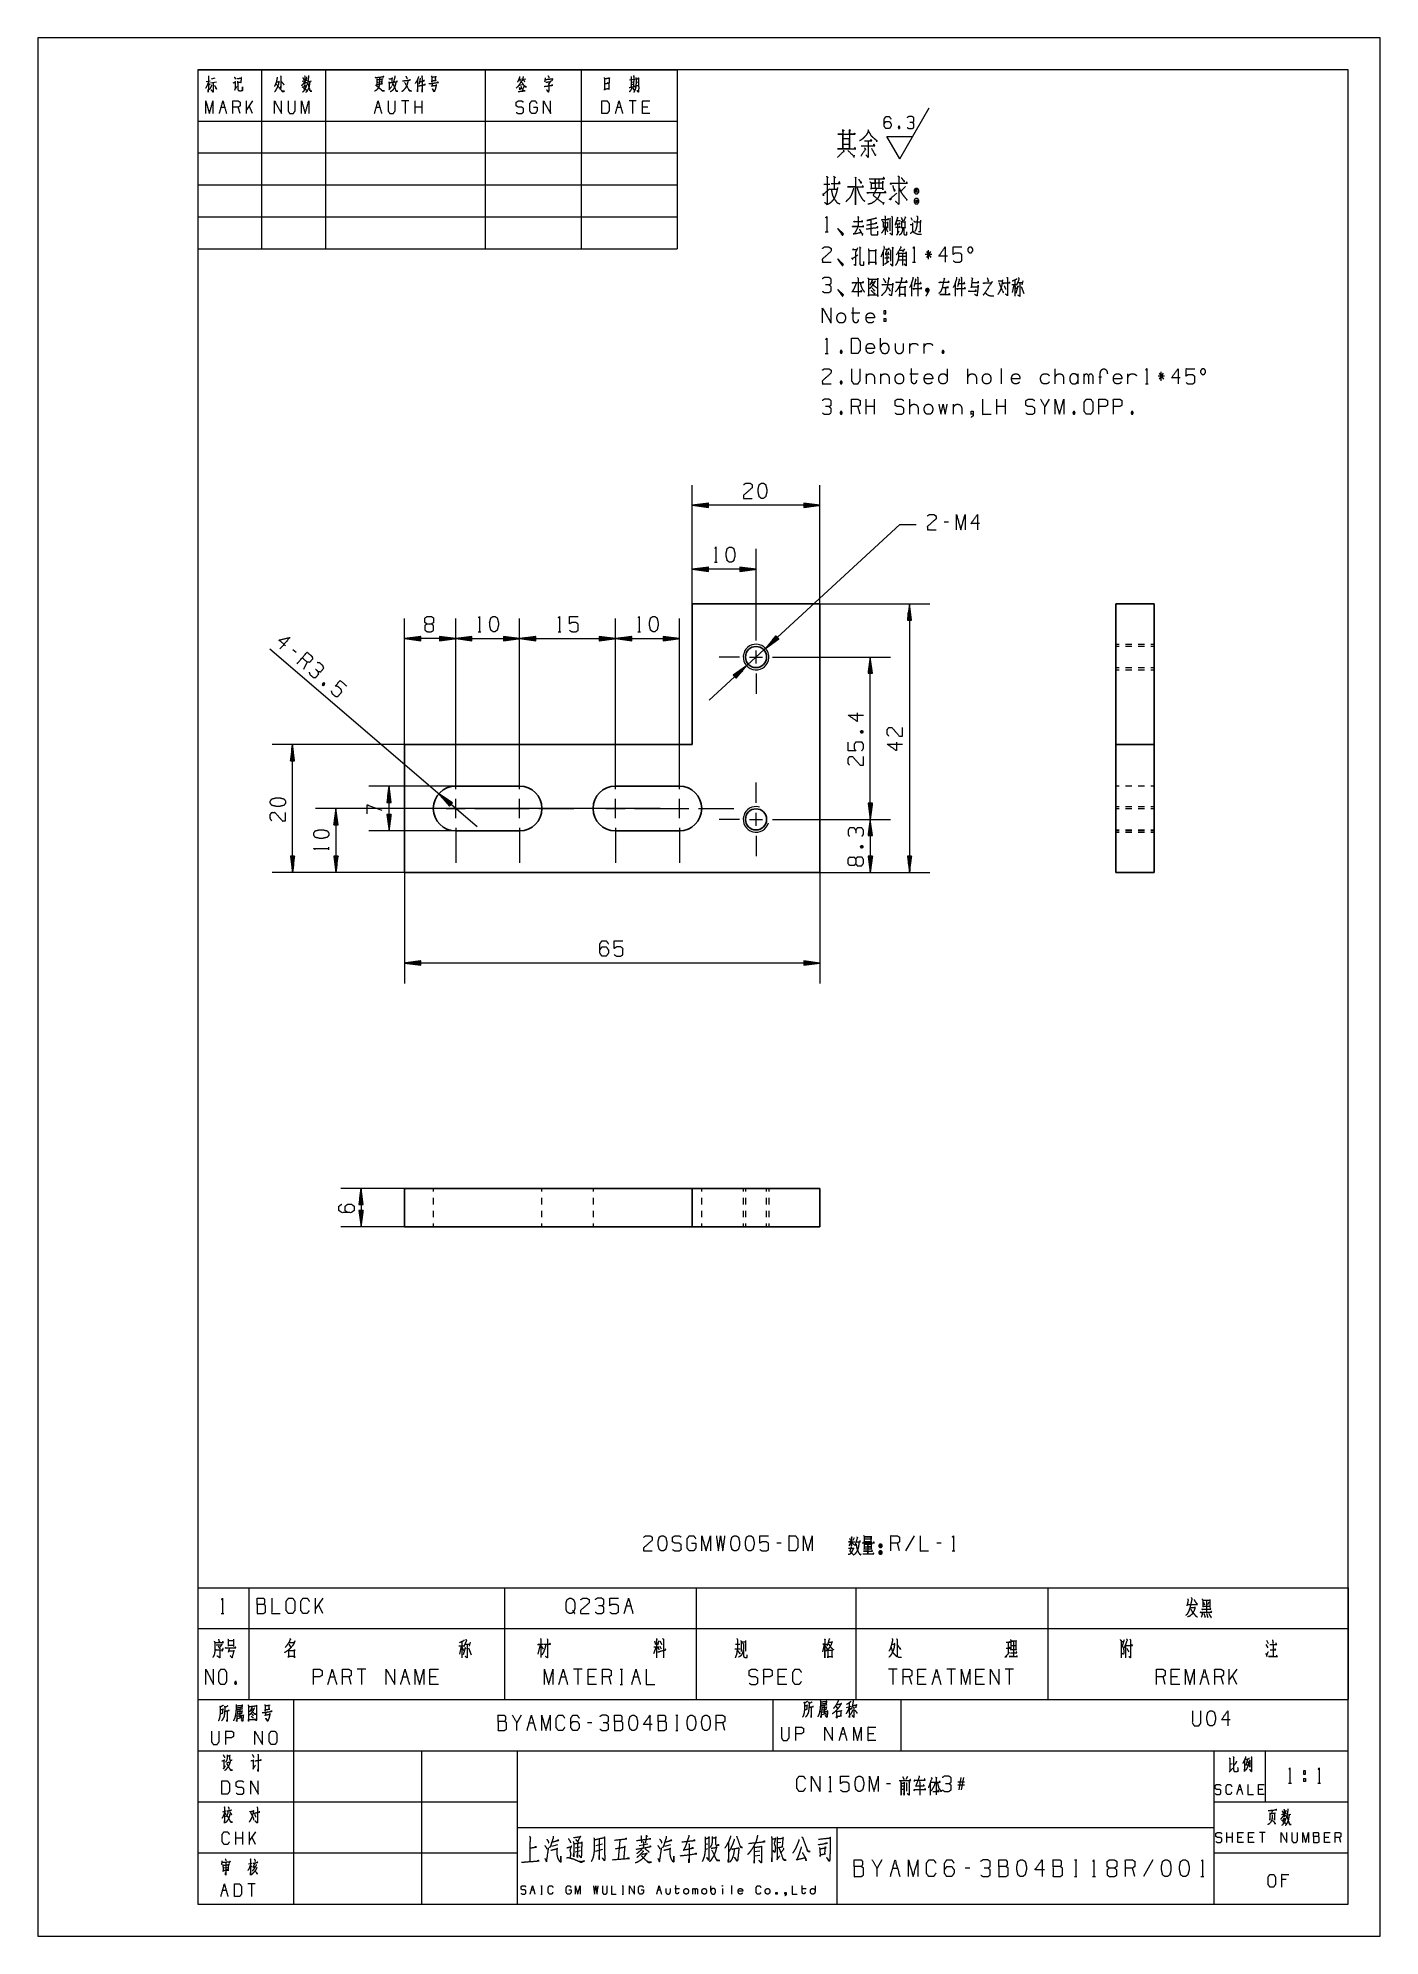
# Model space of a CAD drawing. Header units: millimetres. Extents: x 0 to 210, y 0 to 297.
import ezdxf

# ---------------------------------------------------------------- set-up
doc = ezdxf.new("R2010")
doc.units = ezdxf.units.MM
doc.layers.add('101', color=7, linetype='Continuous', true_color=0xffffff)

msp = doc.modelspace()

# ---------------------------------------------------------------- linework, layer by layer
at = {"layer": '101', "color": 133, "linetype": 'Continuous', "lineweight": 18}
for p, q in [((210, 297), (0, 297)), ((0, 297), (0, 0)), ((210, 0), (210, 297)), ((25, 292), (25, 264)), ((25, 292), (100, 292)), ((25, 292), (100, 292)), ((25, 292), (100, 292)), ((25, 292), (25, 5)), ((205, 292), (25, 292)), ((35, 292), (35, 264)), ((45, 292), (45, 264)), ((70, 292), (70, 264)), ((85, 292), (85, 264)), ((100, 292), (100, 264)), ((205, 5), (205, 292)), ((25, 284), (100, 284)), ((25, 279), (100, 279)), ((25, 274), (100, 274)), ((25, 269), (100, 269)), ((25, 264), (100, 264)), ((25, 37), (205, 37)), ((25, 37), (25, 5)), ((40, 37), (40, 5)), ((115, 37), (115, 29)), ((135, 37), (135, 29)), ((25, 29), (205, 29)), ((60, 29), (60, 5)), ((75, 29), (75, 5)), ((184, 29), (184, 5)), ((192, 29), (192, 21)), ((25, 21), (75, 21)), ((184, 21), (205, 21)), ((75, 17), (184, 17)), ((125, 17), (125, 5)), ((25, 13), (75, 13)), ((184, 13), (205, 13)), ((25, 5), (205, 5)), ((25, 5), (205, 5)), ((0, 0), (210, 0))]:
    msp.add_line(p, q, dxfattribs=at)
at = {"layer": '101', "color": 72, "linetype": 'Continuous', "lineweight": 18}
for p, q in [((26.34, 290.18), (26.96, 290.3)), ((26.7, 289.95), (26.92, 289.68)), ((26.99, 289.99), (27.95, 290.14)), ((27.13, 290.61), (27.71, 290.74)), ((41.34, 290.22), (42.13, 290.38)), ((42.25, 290.16), (42.79, 290.28)), ((53.17, 290.09), (53.7, 290.18)), ((54.91, 288.87), (55.37, 289.43)), ((75.25, 290.57), (75.67, 290.63)), ((75.35, 290.55), (75.45, 290.24)), ((75.83, 289.64), (75.37, 289.56)), ((75.82, 290.51), (76.35, 290.61)), ((75.98, 290.49), (76.11, 290.16)), ((92.56, 290.43), (93.43, 290.55)), ((92.84, 290.07), (93.11, 290.14)), ((92.86, 289.72), (93.09, 289.78)), ((93.6, 290.05), (93.85, 290.12)), ((28.66, 286.17), (29.22, 286.17)), ((31.62, 285.18), (31.34, 286.17)), ((32.63, 285.18), (32.63, 287.14)), ((33.59, 287.14), (32.63, 285.78)), ((33.59, 285.18), (33.04, 286.36)), ((52.94, 286.17), (53.49, 286.17)), ((58.02, 287.14), (56.9, 287.14)), ((57.46, 287.14), (57.46, 285.18)), ((59.02, 285.18), (59.02, 287.14)), ((60.14, 286.17), (59.02, 286.17)), ((60.14, 285.18), (60.14, 287.14)), ((90.65, 286.17), (91.2, 286.17)), ((93.6, 287.14), (92.49, 287.14)), ((93.05, 287.14), (93.05, 285.18)), ((95.45, 286.17), (94.61, 286.17)), ((122.99, 274.12), (123.89, 274.12)), ((123.89, 273.33), (125.03, 273.33)), ((132.27, 268.08), (132.95, 268.11)), ((132.63, 267.46), (132.95, 266.68)), ((133.23, 268.78), (133.37, 268.63)), ((133.28, 268.68), (133.28, 266.81)), ((133.57, 269.13), (133.71, 268.98)), ((136.46, 267.83), (136.77, 267.83)), ((136.6, 268.91), (136.81, 268.51)), ((123.2, 266.68), (123.63, 266.68)), ((132.27, 263.52), (132.27, 261.35)), ((132.47, 261.62), (133.12, 262.05)), ((132.84, 263.15), (132.84, 261.87)), ((132.96, 263.57), (133.14, 263.07)), ((133.6, 264.25), (133.85, 264.17)), ((134.68, 262.3), (135.79, 262.3)), ((134.71, 262.85), (135.81, 262.85)), ((134.82, 263.82), (135.51, 263.82)), ((135.59, 264.02), (135.26, 263.55)), ((136.86, 261.92), (137.29, 261.92)), ((139.85, 263.12), (138.84, 263.12)), ((139.02, 263.6), (139.69, 262.65)), ((139.67, 263.6), (139.02, 262.65)), ((139.33, 262.4), (139.33, 263.82)), ((128.23, 259.51), (128.41, 259.36)), ((128.32, 259.41), (128.32, 256.53)), ((136.7, 258.56), (136.7, 256.58)), ((143.53, 258.56), (143.53, 256.58)), ((150.24, 259.01), (150.91, 259.01)), ((152.36, 258.43), (153.12, 258.43)), ((152.83, 259.11), (152.83, 256.58)), ((153.26, 258.71), (154.04, 258.71)), ((154.11, 259.01), (153.93, 258.38)), ((152.69, 258.38), (152.43, 257.16)), ((152.87, 258.21), (153.08, 257.73)), ((153.35, 258.16), (153.03, 257.03)), ((153.28, 258.21), (153.42, 257.98)), ((153.86, 258.11), (154.27, 257.01)), ((127.3, 253.97), (128.62, 253.97)), ((132.35, 253.12), (132.68, 253.12)), ((132.35, 253.12), (132.35, 252.65)), ((131.85, 248.26), (131.85, 250.01)), ((123.2, 247.63), (123.63, 247.63)), ((125.6, 248.08), (125.76, 247.66)), ((136.4, 247.63), (136.4, 249.21)), ((138.68, 247.63), (138.68, 249.21)), ((141.54, 248.08), (141.7, 247.66)), ((129.57, 244.45), (129.57, 242.87)), ((131.85, 244.45), (131.85, 242.87)), ((136.4, 244.45), (137.73, 244.45)), ((145.51, 242.87), (145.51, 245.25)), ((150.73, 245.27), (150.73, 242.87)), ((159.17, 242.87), (159.17, 245.25)), ((162.77, 242.87), (162.77, 244.45)), ((163.72, 242.87), (163.72, 244.45)), ((166.42, 243.92), (166, 243.92)), ((170.55, 242.87), (170.55, 244.45)), ((176.27, 244.07), (175.26, 244.07)), ((175.44, 244.55), (176.11, 243.6)), ((176.09, 244.55), (175.44, 243.6)), ((175.76, 243.35), (175.76, 244.77)), ((125.6, 243.32), (125.76, 242.9)), ((173.29, 242.87), (173.71, 242.87)), ((125.6, 238.56), (125.76, 238.13)), ((128.64, 238.11), (128.31, 239.31)), ((129.57, 238.11), (129.57, 240.48)), ((130.92, 239.31), (129.57, 239.31)), ((130.92, 238.11), (130.92, 240.48)), ((136.4, 238.11), (136.4, 240.48)), ((143.23, 239.68), (143.23, 238.11)), ((150.06, 238.11), (150.06, 240.48)), ((151.41, 239.31), (150.06, 239.31)), ((151.41, 238.11), (151.41, 240.48)), ((158.24, 240.48), (157.56, 239.31)), ((162.03, 238.56), (162.19, 238.13)), ((171.13, 238.56), (171.29, 238.13)), ((142.46, 221.26), (141.79, 221.26)), ((105.88, 214.96), (106.3, 214.96)), ((68.88, 204.1), (69.3, 204.1)), ((81.38, 204.1), (81.8, 204.1)), ((93.88, 204.1), (94.3, 204.1)), ((40.38, 200.83), (39.87, 201.26)), ((41.58, 198.22), (42.11, 199.35)), ((44.76, 196.09), (44.6, 195.67)), ((128.7, 188.35), (129.12, 188.51)), ((45.52, 169.95), (45.52, 170.37)), ((128.7, 170.36), (129.12, 170.52)), ((137.09, 62.63), (135.75, 60.26)), ((116.27, 61.46), (115.6, 61.46)), ((126.82, 60.68), (127.74, 60.68)), ((127.17, 61.56), (126.86, 61.06)), ((126.98, 62.26), (127.14, 61.91)), ((127.4, 61.53), (127.69, 61.21)), ((127.72, 62.31), (127.49, 61.91)), ((134.82, 60.26), (134.48, 61.46)), ((141.31, 61.46), (140.64, 61.46)), ((143.04, 60.26), (143.46, 60.26)), ((25, 54.46), (33, 54.46)), ((25, 54.46), (25, 48.11)), ((33, 54.46), (33, 48.11)), ((33, 54.46), (73, 54.46)), ((73, 54.46), (73, 48.11)), ((73, 54.46), (103, 54.46)), ((103, 54.46), (103, 48.11)), ((103, 54.46), (128, 54.46)), ((128, 54.46), (158, 54.46)), ((128, 54.46), (128, 48.11)), ((158, 54.46), (205, 54.46)), ((158, 54.46), (158, 48.11)), ((205, 54.46), (205, 48.11)), ((43.41, 50.48), (43.41, 52.85)), ((44.57, 52.85), (43.41, 51.2)), ((44.57, 50.48), (43.9, 51.9)), ((92.09, 51.68), (92.76, 51.68)), ((180.33, 51.4), (181, 51.4)), ((182.27, 52.53), (183.36, 52.53)), ((182.29, 51.62), (183.36, 51.62)), ((182.36, 52.25), (182.55, 51.83)), ((182.83, 52.43), (182.83, 50.68)), ((183.19, 52.25), (183.01, 51.83)), ((183.36, 52.65), (183.36, 51.43)), ((25, 48.11), (33, 48.11)), ((25, 48.11), (25, 37)), ((28.67, 50.48), (29.09, 50.48)), ((33, 48.11), (73, 48.11)), ((33, 48.11), (33, 37)), ((73, 48.11), (103, 48.11)), ((73, 48.11), (73, 37)), ((103, 48.11), (128, 48.11)), ((103, 48.11), (103, 37)), ((128, 48.11), (158, 48.11)), ((128, 48.11), (128, 37)), ((158, 48.11), (205, 48.11)), ((158, 48.11), (158, 37)), ((205, 48.11), (205, 37)), ((29.76, 46.22), (30.58, 46.22)), ((29.76, 45.53), (30.58, 45.53)), ((29.95, 45.08), (29.76, 44.38)), ((29.81, 44.65), (30.59, 44.65)), ((30.59, 46.45), (30.59, 45.3)), ((39.23, 45.65), (39.55, 45.17)), ((65.88, 45.4), (66.64, 45.4)), ((66.21, 45.35), (65.95, 44.13)), ((66.35, 46.08), (66.35, 43.55)), ((66.39, 45.17), (66.6, 44.7)), ((66.87, 45.12), (66.55, 44)), ((66.78, 45.68), (67.56, 45.68)), ((66.8, 45.17), (66.94, 44.95)), ((67.38, 45.08), (67.79, 43.98)), ((67.63, 45.98), (67.45, 45.35)), ((78.6, 45.62), (78.21, 44.08)), ((78.74, 45.35), (79.04, 44.9)), ((96.72, 45.25), (96.32, 44.17)), ((96.37, 45.25), (97.18, 45.25)), ((96.49, 46.18), (96.62, 45.6)), ((96.87, 45.25), (97.18, 44.77)), ((97.15, 46.18), (96.94, 45.53)), ((97.31, 45.37), (97.52, 44.92)), ((97.33, 46.2), (97.61, 45.62)), ((109.06, 44.95), (109.87, 44.95)), ((109.15, 45.65), (109.82, 45.65)), ((110.1, 46.03), (110.7, 46.03)), ((110.7, 46.25), (110.7, 44.55)), ((123.02, 45.6), (122.74, 44.45)), ((133.6, 45.68), (134.03, 45.68)), ((151.81, 45.95), (151.81, 44.13)), ((152.25, 45.48), (153.03, 45.48)), ((169.52, 46.1), (169.87, 46.1)), ((170.17, 45.6), (170.17, 43.53)), ((170.84, 46.45), (171.02, 46.3)), ((192.12, 45.6), (192.42, 45.12)), ((192.21, 46.3), (192.51, 45.75)), ((51.28, 41.74), (49.94, 41.74)), ((50.61, 41.74), (50.61, 39.36)), ((85.14, 41.74), (83.8, 41.74)), ((84.47, 41.74), (84.47, 39.36)), ((91.12, 41.74), (91.46, 41.74)), ((91.3, 41.74), (91.3, 39.36)), ((134.45, 41.74), (133.11, 41.74)), ((133.78, 41.74), (133.78, 39.36)), ((143.56, 41.74), (142.21, 41.74)), ((142.88, 41.74), (142.88, 39.36)), ((152.66, 41.74), (151.32, 41.74)), ((151.99, 41.74), (151.99, 39.36)), ((187.58, 41.74), (186.41, 40.09)), ((186.41, 39.36), (186.41, 41.74)), ((30.85, 39.81), (30.99, 39.39)), ((45.72, 40.56), (46.39, 40.56)), ((49, 39.36), (48.67, 40.56)), ((57.1, 40.56), (57.77, 40.56)), ((62.33, 40.56), (61.32, 40.56)), ((81.86, 40.56), (82.53, 40.56)), ((87.08, 40.56), (86.08, 40.56)), ((89.7, 39.36), (89.36, 40.56)), ((91.12, 39.36), (91.46, 39.36)), ((93.24, 40.56), (93.91, 40.56)), ((116.85, 40.56), (115.84, 40.56)), ((136.73, 39.36), (136.39, 40.56)), ((138.67, 40.56), (137.66, 40.56)), ((140.27, 40.56), (140.94, 40.56)), ((147.77, 40.56), (146.76, 40.56)), ((176.37, 39.36), (176.04, 40.56)), ((178.31, 40.56), (177.31, 40.56)), ((182.19, 40.56), (182.87, 40.56)), ((185.48, 39.36), (185.14, 40.56)), ((187.58, 39.36), (186.91, 40.79)), ((25, 37), (33, 37)), ((33, 37), (73, 37)), ((73, 37), (103, 37)), ((103, 37), (128, 37)), ((123.01, 36.05), (123, 34.75)), ((126.51, 35.77), (127.23, 35.97)), ((128, 37), (158, 37)), ((158, 37), (205, 37)), ((31.29, 34.04), (31.83, 34.2)), ((31.58, 35.44), (31.57, 34.13)), ((75.61, 34.54), (74.94, 33.37)), ((76.88, 33.37), (77.55, 33.37)), ((86.65, 33.37), (85.98, 33.37)), ((99.8, 34.54), (100.14, 34.54)), ((99.98, 34.54), (99.98, 32.17)), ((107.48, 32.17), (107.14, 33.37)), ((122.72, 34.66), (123.26, 34.82)), ((99.8, 32.17), (100.14, 32.17)), ((125.68, 31.65), (126.27, 31.65)), ((130.8, 31.65), (129.91, 31.65)), ((186.57, 26.88), (186.89, 27.01)), ((133.42, 23.84), (132.75, 23.84)), ((135.28, 24.96), (135.52, 24.51)), ((136.04, 24.96), (135.82, 24.51)), ((139.62, 23.91), (139.62, 22.06)), ((144.97, 24.06), (143.96, 24.06)), ((144.12, 22.86), (144.45, 24.79)), ((144.81, 24.79), (144.47, 22.86)), ((195.7, 23.93), (196.13, 23.93)), ((198.01, 24.65), (198.01, 24.18)), ((198.01, 24.65), (198.35, 24.65)), ((200.25, 23.93), (200.68, 23.93)), ((123.77, 22.64), (124.19, 22.64)), ((135.37, 22.34), (135.54, 22.06)), ((138.88, 22.89), (138.79, 23.06)), ((140.87, 22.84), (140.78, 22.64)), ((144.97, 23.59), (143.96, 23.59)), ((187.83, 22.95), (188.27, 22.95)), ((191.67, 22.95), (191, 22.95)), ((29.41, 19.54), (28.85, 19.39)), ((29.22, 19.29), (29.42, 19.02)), ((194.57, 19.02), (195.36, 19.18)), ((195.48, 18.95), (196.02, 19.08)), ((30.96, 14.33), (30.96, 16.3)), ((32.07, 15.33), (30.96, 15.33)), ((32.07, 14.33), (32.07, 16.3)), ((34.05, 16.3), (33.08, 14.93)), ((33.08, 14.33), (33.08, 16.3)), ((34.05, 14.33), (33.49, 15.51)), ((91.04, 15.01), (90.77, 12.01)), ((186.03, 14.64), (186.03, 16.21)), ((186.92, 15.43), (186.03, 15.43)), ((186.92, 14.64), (186.92, 16.21)), ((188.4, 15.43), (187.73, 15.43)), ((190.09, 15.43), (189.43, 15.43)), ((192.01, 16.21), (191.12, 16.21)), ((191.57, 16.21), (191.57, 14.64)), ((201.97, 15.43), (201.31, 15.43)), ((203.89, 14.64), (203.67, 15.43)), ((80.43, 14.08), (81.33, 14.32)), ((84.04, 13.81), (84.82, 13.98)), ((84.04, 13.19), (84.87, 13.39)), ((87.26, 13.29), (88.38, 13.57)), ((88.33, 14.39), (87.28, 14.12)), ((94.09, 14.19), (95.45, 14.43)), ((98.11, 14.08), (99.01, 14.32)), ((104.82, 14.39), (104.43, 14.32)), ((104.79, 13.63), (104.43, 13.53)), ((112.96, 13.29), (112.11, 13.19)), ((112.11, 12.53), (112.96, 12.63)), ((113.64, 14.84), (113.45, 14.74)), ((116.23, 14.63), (115.72, 14.57)), ((132.03, 11.92), (131.29, 10.63)), ((162.21, 11.92), (162.58, 11.92)), ((162.41, 11.92), (162.41, 9.3)), ((174.46, 11.92), (172.98, 9.3)), ((29.11, 10.67), (29.64, 10.75)), ((33.49, 11.35), (32.92, 11.23)), ((33.28, 11.06), (33.47, 10.81)), ((133.75, 10.63), (134.49, 10.63)), ((145.8, 10.63), (145.06, 10.63)), ((162.21, 9.3), (162.58, 9.3)), ((165, 9.3), (165.47, 9.3)), ((171.63, 9.3), (171.26, 10.63)), ((181.97, 9.3), (182.44, 9.3)), ((28.89, 7.18), (29.45, 7.18)), ((33.97, 8.15), (32.86, 8.15)), ((33.41, 8.15), (33.41, 6.19)), ((77.2, 7.22), (77.57, 7.22)), ((78.7, 7.87), (78.89, 7.87)), ((78.7, 6.56), (78.89, 6.56)), ((78.8, 7.87), (78.8, 6.56)), ((91.43, 7.87), (91.62, 7.87)), ((91.43, 6.56), (91.62, 6.56)), ((91.53, 7.87), (91.53, 6.56)), ((97, 7.22), (97.37, 7.22)), ((99.65, 7.43), (100.38, 7.43)), ((102.48, 6.56), (102.48, 7.43)), ((105.3, 6.91), (105.3, 7.87)), ((107.09, 7.43), (107.09, 6.56)), ((108.5, 7.89), (108.5, 6.56)), ((119.45, 7.43), (120.18, 7.43)), ((195.32, 8.85), (194.63, 8.85))]:
    msp.add_line(p, q, dxfattribs=at)
at = {"layer": '101', "color": 43, "linetype": 'Continuous', "lineweight": 18}
for p, q in [((134.86, 278.09), (139.47, 286.09)), ((134.68, 283.18), (134.8, 282.84)), ((132.84, 281.59), (136.88, 281.59)), ((134.86, 278.09), (132.84, 281.59))]:
    msp.add_line(p, q, dxfattribs=at)
at = {"layer": '101', "color": 22, "linetype": 'Continuous', "lineweight": 18}
for p, q in [((102.36, 208.43), (102.36, 227.04)), ((122.36, 208.43), (122.36, 227.04)), ((104.9, 224.2), (102.36, 223.87)), ((102.36, 223.87), (104.9, 223.53)), ((122.36, 223.87), (102.36, 223.87)), ((104.9, 223.89), (102.55, 223.89)), ((104.9, 223.84), (102.55, 223.84)), ((104.9, 223.94), (102.94, 223.94)), ((104.9, 223.79), (102.94, 223.79)), ((104.9, 223.99), (103.33, 223.99)), ((104.9, 223.74), (103.33, 223.74)), ((104.9, 224.05), (103.71, 224.05)), ((104.9, 223.69), (103.71, 223.69)), ((104.9, 224.1), (104.1, 224.1)), ((104.9, 223.64), (104.1, 223.64)), ((104.9, 224.15), (104.48, 224.15)), ((104.9, 223.59), (104.48, 223.59)), ((104.9, 224.2), (104.87, 224.2)), ((104.9, 224.2), (104.87, 224.2)), ((104.9, 223.54), (104.87, 223.54)), ((104.9, 223.54), (104.87, 223.54)), ((104.9, 223.53), (104.9, 224.2)), ((119.82, 224.2), (119.85, 224.2)), ((119.82, 224.2), (119.85, 224.2)), ((122.36, 223.87), (119.82, 224.2)), ((119.82, 224.2), (119.82, 223.53)), ((119.82, 224.15), (120.24, 224.15)), ((119.82, 224.1), (120.63, 224.1)), ((119.82, 224.05), (121.01, 224.05)), ((119.82, 223.99), (121.4, 223.99)), ((119.82, 223.94), (121.78, 223.94)), ((119.82, 223.89), (122.17, 223.89)), ((119.82, 223.53), (122.36, 223.87)), ((119.82, 223.84), (122.17, 223.84)), ((119.82, 223.79), (121.78, 223.79)), ((119.82, 223.74), (121.4, 223.74)), ((119.82, 223.69), (121.01, 223.69)), ((119.82, 223.64), (120.63, 223.64)), ((119.82, 223.59), (120.24, 223.59)), ((119.82, 223.54), (119.85, 223.54)), ((119.82, 223.54), (119.85, 223.54)), ((105.05, 193.39), (134.87, 220.88)), ((134.87, 220.88), (137.41, 220.88)), ((102.36, 208.43), (102.36, 217.04)), ((112.36, 205.89), (112.36, 217.04)), ((104.9, 214.2), (102.36, 213.87)), ((112.36, 213.87), (102.36, 213.87)), ((102.36, 213.87), (104.9, 213.53)), ((104.9, 213.89), (102.55, 213.89)), ((104.9, 213.84), (102.55, 213.84)), ((104.9, 213.94), (102.94, 213.94)), ((104.9, 214), (103.33, 214)), ((104.9, 214.05), (103.71, 214.05)), ((104.9, 214.1), (104.1, 214.1)), ((104.9, 214.15), (104.48, 214.15)), ((104.9, 214.2), (104.87, 214.2)), ((104.9, 214.2), (104.87, 214.2)), ((104.9, 213.53), (104.9, 214.2)), ((109.82, 214.2), (109.85, 214.2)), ((109.82, 214.2), (109.85, 214.2)), ((109.82, 214.2), (109.82, 213.53)), ((112.36, 213.87), (109.82, 214.2)), ((109.82, 214.15), (110.24, 214.15)), ((109.82, 214.1), (110.63, 214.1)), ((109.82, 214.05), (111.01, 214.05)), ((109.82, 214), (111.4, 214)), ((109.82, 213.94), (111.78, 213.94)), ((109.82, 213.89), (112.17, 213.89)), ((109.82, 213.53), (112.36, 213.87)), ((109.82, 213.84), (112.17, 213.84)), ((104.9, 213.79), (102.94, 213.79)), ((104.9, 213.74), (103.33, 213.74)), ((104.9, 213.69), (103.71, 213.69)), ((104.9, 213.64), (104.1, 213.64)), ((104.9, 213.59), (104.48, 213.59)), ((104.9, 213.54), (104.87, 213.54)), ((104.9, 213.54), (104.87, 213.54)), ((109.82, 213.79), (111.78, 213.79)), ((109.82, 213.74), (111.4, 213.74)), ((109.82, 213.69), (111.01, 213.69)), ((109.82, 213.64), (110.63, 213.64)), ((109.82, 213.59), (110.24, 213.59)), ((109.82, 213.54), (109.85, 213.54)), ((109.82, 213.54), (109.85, 213.54)), ((122.36, 208.43), (139.55, 208.43)), ((136.37, 208.43), (136.04, 205.89)), ((136.35, 205.89), (136.35, 208.23)), ((136.37, 208.43), (136.37, 166.43)), ((136.71, 205.89), (136.37, 208.43)), ((136.4, 205.89), (136.4, 208.23)), ((57.36, 186.43), (57.36, 206.18)), ((65.36, 184.93), (65.36, 206.18)), ((65.36, 184.93), (65.36, 206.18)), ((75.36, 184.93), (75.36, 206.18)), ((75.36, 184.93), (75.36, 206.18)), ((90.36, 184.93), (90.36, 206.18)), ((90.36, 184.93), (90.36, 206.18)), ((100.36, 184.93), (100.36, 206.18)), ((136.04, 205.89), (136.04, 205.92)), ((136.04, 205.89), (136.04, 205.92)), ((136.04, 205.89), (136.71, 205.89)), ((136.09, 205.89), (136.09, 206.31)), ((136.14, 205.89), (136.14, 206.69)), ((136.19, 205.89), (136.19, 207.08)), ((136.25, 205.89), (136.25, 207.46)), ((136.3, 205.89), (136.3, 207.85)), ((136.45, 205.89), (136.45, 207.85)), ((136.5, 205.89), (136.5, 207.46)), ((136.55, 205.89), (136.55, 207.08)), ((136.6, 205.89), (136.6, 206.69)), ((136.65, 205.89), (136.65, 206.31)), ((136.7, 205.89), (136.7, 205.92)), ((136.7, 205.89), (136.7, 205.92)), ((59.9, 203.34), (57.36, 203.01)), ((57.36, 203.01), (59.9, 202.67)), ((65.36, 203.01), (57.36, 203.01)), ((59.9, 203.03), (57.55, 203.03)), ((59.9, 202.98), (57.55, 202.98)), ((59.9, 203.08), (57.94, 203.08)), ((59.9, 202.93), (57.94, 202.93)), ((59.9, 203.13), (58.33, 203.13)), ((59.9, 202.88), (58.33, 202.88)), ((59.9, 203.18), (58.71, 203.18)), ((59.9, 202.83), (58.71, 202.83)), ((59.9, 203.23), (59.1, 203.23)), ((59.9, 202.78), (59.1, 202.78)), ((59.9, 203.29), (59.48, 203.29)), ((59.9, 202.73), (59.48, 202.73)), ((59.9, 203.34), (59.87, 203.34)), ((59.9, 203.34), (59.87, 203.34)), ((59.9, 202.68), (59.87, 202.68)), ((59.9, 202.68), (59.87, 202.68)), ((59.9, 202.67), (59.9, 203.34)), ((62.82, 203.34), (62.85, 203.34)), ((65.36, 203.01), (62.82, 203.34)), ((62.82, 203.34), (62.85, 203.34)), ((62.82, 203.34), (62.82, 202.67)), ((62.82, 203.29), (63.24, 203.29)), ((62.82, 203.23), (63.63, 203.23)), ((62.82, 203.18), (64.01, 203.18)), ((62.82, 203.13), (64.4, 203.13)), ((62.82, 203.08), (64.78, 203.08)), ((62.82, 203.03), (65.17, 203.03)), ((62.82, 202.67), (65.36, 203.01)), ((62.82, 202.98), (65.17, 202.98)), ((62.82, 202.93), (64.78, 202.93)), ((62.82, 202.88), (64.4, 202.88)), ((62.82, 202.83), (64.01, 202.83)), ((62.82, 202.78), (63.63, 202.78)), ((62.82, 202.73), (63.24, 202.73)), ((62.82, 202.68), (62.85, 202.68)), ((62.82, 202.68), (62.85, 202.68)), ((67.9, 203.34), (65.36, 203.01)), ((65.36, 203.01), (67.9, 202.67)), ((65.36, 203.01), (75.36, 203.01)), ((67.9, 203.03), (65.55, 203.03)), ((67.9, 202.98), (65.55, 202.98)), ((67.9, 203.08), (65.94, 203.08)), ((67.9, 202.93), (65.94, 202.93)), ((67.9, 203.13), (66.33, 203.13)), ((67.9, 202.88), (66.33, 202.88)), ((67.9, 203.18), (66.71, 203.18)), ((67.9, 202.83), (66.71, 202.83)), ((67.9, 203.23), (67.1, 203.23)), ((67.9, 202.78), (67.1, 202.78)), ((67.9, 203.29), (67.48, 203.29)), ((67.9, 202.73), (67.48, 202.73)), ((67.9, 203.34), (67.87, 203.34)), ((67.9, 203.34), (67.87, 203.34)), ((67.9, 202.68), (67.87, 202.68)), ((67.9, 202.68), (67.87, 202.68)), ((67.9, 202.67), (67.9, 203.34)), ((72.82, 203.34), (72.82, 202.67)), ((72.82, 203.34), (72.85, 203.34)), ((75.36, 203.01), (72.82, 203.34)), ((72.82, 203.34), (72.85, 203.34)), ((72.82, 203.29), (73.24, 203.29)), ((72.82, 203.23), (73.63, 203.23)), ((72.82, 203.18), (74.01, 203.18)), ((72.82, 203.13), (74.4, 203.13)), ((72.82, 203.08), (74.78, 203.08)), ((72.82, 203.03), (75.17, 203.03)), ((72.82, 202.67), (75.36, 203.01)), ((72.82, 202.98), (75.17, 202.98)), ((72.82, 202.93), (74.78, 202.93)), ((72.82, 202.88), (74.4, 202.88)), ((72.82, 202.83), (74.01, 202.83)), ((72.82, 202.78), (73.63, 202.78)), ((72.82, 202.73), (73.24, 202.73)), ((72.82, 202.68), (72.85, 202.68)), ((72.82, 202.68), (72.85, 202.68)), ((77.9, 203.34), (75.36, 203.01)), ((75.36, 203.01), (77.9, 202.67)), ((75.36, 203.01), (90.36, 203.01)), ((77.9, 203.03), (75.55, 203.03)), ((77.9, 202.98), (75.55, 202.98)), ((77.9, 203.08), (75.94, 203.08)), ((77.9, 202.93), (75.94, 202.93)), ((77.9, 203.13), (76.33, 203.13)), ((77.9, 202.88), (76.33, 202.88)), ((77.9, 203.18), (76.71, 203.18)), ((77.9, 202.83), (76.71, 202.83)), ((77.9, 203.23), (77.1, 203.23)), ((77.9, 202.78), (77.1, 202.78)), ((77.9, 203.29), (77.48, 203.29)), ((77.9, 202.73), (77.48, 202.73)), ((77.9, 203.34), (77.87, 203.34)), ((77.9, 203.34), (77.87, 203.34)), ((77.9, 202.68), (77.87, 202.68)), ((77.9, 202.68), (77.87, 202.68)), ((77.9, 202.67), (77.9, 203.34)), ((87.82, 203.34), (87.85, 203.34)), ((87.82, 203.34), (87.82, 202.67)), ((87.82, 203.34), (87.85, 203.34)), ((90.36, 203.01), (87.82, 203.34)), ((87.82, 203.29), (88.24, 203.29)), ((87.82, 203.23), (88.63, 203.23)), ((87.82, 203.18), (89.01, 203.18)), ((87.82, 203.13), (89.4, 203.13)), ((87.82, 203.08), (89.78, 203.08)), ((87.82, 203.03), (90.17, 203.03)), ((87.82, 202.67), (90.36, 203.01)), ((87.82, 202.98), (90.17, 202.98)), ((87.82, 202.93), (89.78, 202.93)), ((87.82, 202.88), (89.4, 202.88)), ((87.82, 202.83), (89.01, 202.83)), ((87.82, 202.78), (88.63, 202.78)), ((87.82, 202.73), (88.24, 202.73)), ((87.82, 202.68), (87.85, 202.68)), ((87.82, 202.68), (87.85, 202.68)), ((92.9, 203.34), (90.36, 203.01)), ((90.36, 203.01), (92.9, 202.67)), ((90.36, 203.01), (100.36, 203.01)), ((92.9, 203.03), (90.55, 203.03)), ((92.9, 202.98), (90.55, 202.98)), ((92.9, 203.08), (90.94, 203.08)), ((92.9, 202.93), (90.94, 202.93)), ((92.9, 203.13), (91.33, 203.13)), ((92.9, 202.88), (91.33, 202.88)), ((92.9, 203.18), (91.71, 203.18)), ((92.9, 202.83), (91.71, 202.83)), ((92.9, 203.23), (92.1, 203.23)), ((92.9, 202.78), (92.1, 202.78)), ((92.9, 203.29), (92.48, 203.29)), ((92.9, 202.73), (92.48, 202.73)), ((92.9, 203.34), (92.87, 203.34)), ((92.9, 203.34), (92.87, 203.34)), ((92.9, 202.68), (92.87, 202.68)), ((92.9, 202.68), (92.87, 202.68)), ((92.9, 202.67), (92.9, 203.34)), ((97.82, 203.34), (97.82, 202.67)), ((97.82, 203.34), (97.85, 203.34)), ((97.82, 203.34), (97.85, 203.34)), ((100.36, 203.01), (97.82, 203.34)), ((97.82, 203.29), (98.24, 203.29)), ((97.82, 203.23), (98.63, 203.23)), ((97.82, 203.18), (99.01, 203.18)), ((97.82, 203.13), (99.4, 203.13)), ((97.82, 203.08), (99.78, 203.08)), ((97.82, 203.03), (100.17, 203.03)), ((97.82, 202.67), (100.36, 203.01)), ((97.82, 202.98), (100.17, 202.98)), ((97.82, 202.93), (99.78, 202.93)), ((97.82, 202.88), (99.4, 202.88)), ((97.82, 202.83), (99.01, 202.83)), ((97.82, 202.78), (98.63, 202.78)), ((97.82, 202.73), (98.24, 202.73)), ((97.82, 202.68), (97.85, 202.68)), ((97.82, 202.68), (97.85, 202.68)), ((115.47, 203.45), (113.83, 201.48)), ((113.83, 201.48), (115.93, 202.96)), ((115.68, 203.22), (113.96, 201.63)), ((115.72, 203.19), (113.99, 201.6)), ((115.65, 203.26), (114.21, 201.93)), ((115.75, 203.15), (114.31, 201.82)), ((115.61, 203.3), (114.46, 202.23)), ((115.79, 203.11), (114.63, 202.04)), ((115.58, 203.34), (114.7, 202.53)), ((115.54, 203.37), (114.95, 202.83)), ((115.82, 203.07), (114.95, 202.27)), ((115.51, 203.41), (115.2, 203.13)), ((115.85, 203.04), (115.26, 202.49)), ((115.48, 203.45), (115.45, 203.43)), ((115.48, 203.45), (115.45, 203.43)), ((115.93, 202.96), (115.47, 203.45)), ((115.89, 203), (115.58, 202.72)), ((115.92, 202.96), (115.9, 202.94)), ((115.92, 202.96), (115.9, 202.94)), ((68.73, 173.54), (36.26, 201.34)), ((118.13, 200.13), (133.41, 200.13)), ((130.24, 200.13), (129.9, 197.59)), ((130.11, 197.59), (130.11, 199.16)), ((130.16, 197.59), (130.16, 199.55)), ((130.21, 197.59), (130.21, 199.93)), ((130.57, 197.59), (130.24, 200.13)), ((130.24, 174.73), (130.24, 200.13)), ((130.26, 197.59), (130.26, 199.93)), ((130.32, 197.59), (130.32, 199.55)), ((130.37, 197.59), (130.37, 199.16)), ((110.89, 198.77), (108.8, 197.3)), ((108.8, 197.29), (108.82, 197.31)), ((108.8, 197.29), (108.82, 197.31)), ((108.8, 197.3), (109.25, 196.8)), ((108.83, 197.26), (109.14, 197.54)), ((108.87, 197.22), (109.46, 197.76)), ((108.9, 197.18), (109.78, 197.99)), ((108.94, 197.14), (110.1, 198.21)), ((108.97, 197.11), (110.41, 198.44)), ((109.01, 197.07), (110.73, 198.66)), ((109.04, 197.03), (110.77, 198.62)), ((109.08, 196.99), (110.52, 198.32)), ((109.11, 196.96), (110.27, 198.02)), ((109.14, 196.92), (110.02, 197.73)), ((109.18, 196.88), (109.77, 197.43)), ((109.21, 196.84), (109.52, 197.13)), ((109.25, 196.8), (110.89, 198.77)), ((109.25, 196.81), (109.27, 196.83)), ((109.25, 196.81), (109.27, 196.83)), ((129.9, 197.59), (130.57, 197.59)), ((129.91, 197.59), (129.91, 197.62)), ((129.91, 197.59), (129.91, 197.62)), ((129.96, 197.59), (129.96, 198.01)), ((130.01, 197.59), (130.01, 198.39)), ((130.06, 197.59), (130.06, 198.78)), ((130.42, 197.59), (130.42, 198.78)), ((130.47, 197.59), (130.47, 198.39)), ((130.52, 197.59), (130.52, 198.01)), ((130.57, 197.59), (130.57, 197.62)), ((130.57, 197.59), (130.57, 197.62)), ((57.36, 186.43), (36.65, 186.43)), ((39.83, 186.43), (39.5, 183.89)), ((39.55, 183.89), (39.55, 184.31)), ((39.6, 183.89), (39.6, 184.69)), ((39.65, 183.89), (39.65, 185.08)), ((39.7, 183.89), (39.7, 185.46)), ((39.75, 183.89), (39.75, 185.85)), ((39.8, 183.89), (39.8, 186.23)), ((40.16, 183.89), (39.83, 186.43)), ((39.83, 166.43), (39.83, 186.43)), ((39.86, 183.89), (39.86, 186.23)), ((39.91, 183.89), (39.91, 185.85)), ((39.96, 183.89), (39.96, 185.46)), ((40.01, 183.89), (40.01, 185.08)), ((40.06, 183.89), (40.06, 184.69)), ((40.11, 183.89), (40.11, 184.31)), ((39.5, 183.89), (39.5, 183.92)), ((39.5, 183.89), (39.5, 183.92)), ((39.5, 183.89), (40.16, 183.89)), ((40.16, 183.89), (40.16, 183.92)), ((40.16, 183.89), (40.16, 183.92)), ((65.36, 179.93), (51.77, 179.93)), ((54.95, 179.93), (54.61, 177.39)), ((54.77, 177.39), (54.77, 178.58)), ((54.82, 177.39), (54.82, 178.96)), ((54.87, 177.39), (54.87, 179.35)), ((54.92, 177.39), (54.92, 179.73)), ((54.95, 172.93), (54.95, 179.93)), ((55.28, 177.39), (54.95, 179.93)), ((54.97, 177.39), (54.97, 179.73)), ((55.02, 177.39), (55.02, 179.35)), ((55.07, 177.39), (55.07, 178.96)), ((55.13, 177.39), (55.13, 178.58)), ((62.7, 178.7), (64.41, 176.8)), ((64.85, 177.31), (62.7, 178.7)), ((64.62, 177.03), (62.83, 178.56)), ((64.65, 177.07), (62.87, 178.6)), ((64.58, 176.99), (63.09, 178.27)), ((64.68, 177.11), (63.19, 178.38)), ((91.86, 176.43), (43.44, 176.43)), ((46.62, 176.43), (46.28, 173.89)), ((46.49, 173.89), (46.49, 175.46)), ((46.54, 173.89), (46.54, 175.85)), ((46.59, 173.89), (46.59, 176.23)), ((46.62, 176.43), (46.62, 166.43)), ((46.95, 173.89), (46.62, 176.43)), ((46.64, 173.89), (46.64, 176.23)), ((46.69, 173.89), (46.69, 175.85)), ((46.74, 173.89), (46.74, 175.46)), ((54.61, 177.39), (55.28, 177.39)), ((55.28, 175.47), (54.61, 175.47)), ((54.61, 175.47), (54.95, 172.93)), ((54.62, 177.39), (54.62, 177.42)), ((54.62, 177.39), (54.62, 177.42)), ((54.62, 175.47), (54.62, 175.44)), ((54.62, 175.47), (54.62, 175.44)), ((54.67, 177.39), (54.67, 177.81)), ((54.67, 175.47), (54.67, 175.05)), ((54.72, 177.39), (54.72, 178.19)), ((54.72, 175.47), (54.72, 174.66)), ((54.77, 175.47), (54.77, 174.28)), ((54.82, 175.47), (54.82, 173.89)), ((54.87, 175.47), (54.87, 173.51)), ((54.92, 175.47), (54.92, 173.12)), ((54.95, 172.93), (55.28, 175.47)), ((54.97, 175.47), (54.97, 173.12)), ((55.02, 175.47), (55.02, 173.51)), ((55.07, 175.47), (55.07, 173.89)), ((55.13, 175.47), (55.13, 174.28)), ((55.18, 177.39), (55.18, 178.19)), ((55.18, 175.47), (55.18, 174.66)), ((55.23, 177.39), (55.23, 177.81)), ((55.23, 175.47), (55.23, 175.05)), ((55.28, 177.39), (55.28, 177.42)), ((55.28, 177.39), (55.28, 177.42)), ((55.28, 175.47), (55.28, 175.44)), ((55.28, 175.47), (55.28, 175.44)), ((64.55, 176.96), (63.35, 177.98)), ((64.71, 177.15), (63.52, 178.17)), ((64.52, 176.92), (63.61, 177.69)), ((64.75, 177.19), (63.84, 177.96)), ((64.48, 176.88), (63.87, 177.4)), ((64.45, 176.84), (64.13, 177.11)), ((64.78, 177.23), (64.17, 177.75)), ((64.42, 176.8), (64.39, 176.82)), ((64.42, 176.8), (64.39, 176.82)), ((64.41, 176.8), (64.85, 177.31)), ((64.81, 177.26), (64.5, 177.54)), ((64.85, 177.3), (64.82, 177.32)), ((64.85, 177.3), (64.82, 177.32)), ((130.57, 177.27), (129.9, 177.27)), ((129.9, 177.27), (130.24, 174.73)), ((129.91, 177.27), (129.91, 177.24)), ((129.91, 177.27), (129.91, 177.24)), ((129.96, 177.27), (129.96, 176.85)), ((130.01, 177.27), (130.01, 176.46)), ((130.06, 177.27), (130.06, 176.08)), ((130.11, 177.27), (130.11, 175.69)), ((130.16, 177.27), (130.16, 175.31)), ((130.21, 177.27), (130.21, 174.92)), ((130.24, 174.73), (130.57, 177.27)), ((130.26, 177.27), (130.26, 174.92)), ((130.32, 177.27), (130.32, 175.31)), ((130.37, 177.27), (130.37, 175.69)), ((130.42, 177.27), (130.42, 176.08)), ((130.47, 177.27), (130.47, 176.46)), ((130.52, 177.27), (130.52, 176.85)), ((130.57, 177.27), (130.57, 177.24)), ((130.57, 177.27), (130.57, 177.24)), ((46.28, 173.89), (46.28, 173.92)), ((46.28, 173.89), (46.28, 173.92)), ((46.28, 173.89), (46.95, 173.89)), ((46.34, 173.89), (46.34, 174.31)), ((46.39, 173.89), (46.39, 174.69)), ((46.44, 173.89), (46.44, 175.08)), ((46.79, 173.89), (46.79, 175.08)), ((46.84, 173.89), (46.84, 174.69)), ((46.89, 173.89), (46.89, 174.31)), ((46.95, 173.89), (46.95, 173.92)), ((46.95, 173.89), (46.95, 173.92)), ((65.36, 172.93), (51.77, 172.93)), ((118.13, 174.73), (133.41, 174.73)), ((118.13, 174.73), (133.41, 174.73)), ((130.24, 174.73), (129.9, 172.19)), ((129.96, 172.19), (129.96, 172.61)), ((130.01, 172.19), (130.01, 172.99)), ((130.06, 172.19), (130.06, 173.38)), ((130.11, 172.19), (130.11, 173.76)), ((130.16, 172.19), (130.16, 174.15)), ((130.21, 172.19), (130.21, 174.53)), ((130.24, 174.73), (130.24, 166.43)), ((130.57, 172.19), (130.24, 174.73)), ((130.26, 172.19), (130.26, 174.53)), ((130.32, 172.19), (130.32, 174.15)), ((130.37, 172.19), (130.37, 173.76)), ((130.42, 172.19), (130.42, 173.38)), ((130.47, 172.19), (130.47, 172.99)), ((130.52, 172.19), (130.52, 172.61)), ((129.9, 172.19), (130.57, 172.19)), ((129.91, 172.19), (129.91, 172.22)), ((129.91, 172.19), (129.91, 172.22)), ((130.57, 172.19), (130.57, 172.22)), ((130.57, 172.19), (130.57, 172.22)), ((57.36, 166.43), (36.65, 166.43)), ((39.5, 168.97), (39.5, 168.94)), ((39.5, 168.97), (39.5, 168.94)), ((40.16, 168.97), (39.5, 168.97)), ((39.5, 168.97), (39.83, 166.43)), ((39.55, 168.97), (39.55, 168.55)), ((39.6, 168.97), (39.6, 168.16)), ((39.65, 168.97), (39.65, 167.78)), ((39.7, 168.97), (39.7, 167.39)), ((39.75, 168.97), (39.75, 167.01)), ((39.8, 168.97), (39.8, 166.62)), ((39.83, 166.43), (40.16, 168.97)), ((39.86, 168.97), (39.86, 166.62)), ((39.91, 168.97), (39.91, 167.01)), ((39.96, 168.97), (39.96, 167.39)), ((40.01, 168.97), (40.01, 167.78)), ((40.06, 168.97), (40.06, 168.16)), ((40.11, 168.97), (40.11, 168.55)), ((40.16, 168.97), (40.16, 168.94)), ((40.16, 168.97), (40.16, 168.94)), ((57.36, 166.43), (43.44, 166.43)), ((46.28, 168.97), (46.28, 168.94)), ((46.28, 168.97), (46.28, 168.94)), ((46.28, 168.97), (46.62, 166.43)), ((46.95, 168.97), (46.28, 168.97)), ((46.34, 168.97), (46.34, 168.55)), ((46.39, 168.97), (46.39, 168.16)), ((46.44, 168.97), (46.44, 167.78)), ((46.49, 168.97), (46.49, 167.39)), ((46.54, 168.97), (46.54, 167.01)), ((46.59, 168.97), (46.59, 166.62)), ((46.62, 166.43), (46.95, 168.97)), ((46.64, 168.97), (46.64, 166.62)), ((46.69, 168.97), (46.69, 167.01)), ((46.74, 168.97), (46.74, 167.39)), ((46.79, 168.97), (46.79, 167.78)), ((46.84, 168.97), (46.84, 168.16)), ((46.89, 168.97), (46.89, 168.55)), ((46.95, 168.97), (46.95, 168.94)), ((46.95, 168.97), (46.95, 168.94)), ((57.36, 166.43), (57.36, 149.07)), ((122.36, 166.43), (133.41, 166.43)), ((122.36, 166.43), (139.55, 166.43)), ((122.36, 166.43), (122.36, 149.07)), ((130.57, 168.97), (129.9, 168.97)), ((129.9, 168.97), (130.24, 166.43)), ((129.91, 168.97), (129.91, 168.94)), ((129.91, 168.97), (129.91, 168.94)), ((129.96, 168.97), (129.96, 168.55)), ((130.01, 168.97), (130.01, 168.16)), ((130.06, 168.97), (130.06, 167.78)), ((130.11, 168.97), (130.11, 167.39)), ((130.16, 168.97), (130.16, 167.01)), ((130.21, 168.97), (130.21, 166.62)), ((130.24, 166.43), (130.57, 168.97)), ((130.26, 168.97), (130.26, 166.62)), ((130.32, 168.97), (130.32, 167.01)), ((130.37, 168.97), (130.37, 167.39)), ((130.42, 168.97), (130.42, 167.78)), ((130.47, 168.97), (130.47, 168.16)), ((130.52, 168.97), (130.52, 168.55)), ((130.57, 168.97), (130.57, 168.94)), ((130.57, 168.97), (130.57, 168.94)), ((136.71, 168.97), (136.04, 168.97)), ((136.04, 168.97), (136.04, 168.94)), ((136.04, 168.97), (136.37, 166.43)), ((136.04, 168.97), (136.04, 168.94)), ((136.09, 168.97), (136.09, 168.55)), ((136.14, 168.97), (136.14, 168.16)), ((136.19, 168.97), (136.19, 167.78)), ((136.25, 168.97), (136.25, 167.39)), ((136.3, 168.97), (136.3, 167.01)), ((136.35, 168.97), (136.35, 166.62)), ((136.37, 166.43), (136.71, 168.97)), ((136.4, 168.97), (136.4, 166.62)), ((136.45, 168.97), (136.45, 167.01)), ((136.5, 168.97), (136.5, 167.39)), ((136.55, 168.97), (136.55, 167.78)), ((136.6, 168.97), (136.6, 168.16)), ((136.65, 168.97), (136.65, 168.55)), ((136.7, 168.97), (136.7, 168.94)), ((136.7, 168.97), (136.7, 168.94)), ((59.9, 152.58), (57.36, 152.24)), ((122.36, 152.24), (57.36, 152.24)), ((57.36, 152.24), (59.9, 151.91)), ((59.9, 152.27), (57.55, 152.27)), ((59.9, 152.22), (57.55, 152.22)), ((59.9, 152.32), (57.94, 152.32)), ((59.9, 152.17), (57.94, 152.17)), ((59.9, 152.37), (58.33, 152.37)), ((59.9, 152.12), (58.33, 152.12)), ((59.9, 152.42), (58.71, 152.42)), ((59.9, 152.07), (58.71, 152.07)), ((59.9, 152.47), (59.1, 152.47)), ((59.9, 152.02), (59.1, 152.02)), ((59.9, 152.52), (59.48, 152.52)), ((59.9, 151.97), (59.48, 151.97)), ((59.9, 152.57), (59.87, 152.57)), ((59.9, 152.57), (59.87, 152.57)), ((59.9, 151.91), (59.87, 151.91)), ((59.9, 151.91), (59.87, 151.91)), ((59.9, 151.91), (59.9, 152.58)), ((119.82, 152.58), (119.82, 151.91)), ((122.36, 152.24), (119.82, 152.58)), ((119.82, 152.57), (119.85, 152.57)), ((119.82, 152.57), (119.85, 152.57)), ((119.82, 152.52), (120.24, 152.52)), ((119.82, 152.47), (120.63, 152.47)), ((119.82, 152.42), (121.01, 152.42)), ((119.82, 152.37), (121.4, 152.37)), ((119.82, 152.32), (121.78, 152.32)), ((119.82, 152.27), (122.17, 152.27)), ((119.82, 151.91), (122.36, 152.24)), ((119.82, 152.22), (122.17, 152.22)), ((119.82, 152.17), (121.78, 152.17)), ((119.82, 152.12), (121.4, 152.12)), ((119.82, 152.07), (121.01, 152.07)), ((119.82, 152.02), (120.63, 152.02)), ((119.82, 151.97), (120.24, 151.97)), ((119.82, 151.91), (119.85, 151.91)), ((119.82, 151.91), (119.85, 151.91)), ((57.36, 116.99), (47.39, 116.99)), ((50.56, 116.99), (50.23, 114.45)), ((50.44, 114.45), (50.44, 116.03)), ((50.49, 114.45), (50.49, 116.42)), ((50.54, 114.45), (50.54, 116.8)), ((50.9, 114.45), (50.56, 116.99)), ((50.56, 116.99), (50.56, 110.99)), ((50.59, 114.45), (50.59, 116.8)), ((50.64, 114.45), (50.64, 116.42)), ((50.69, 114.45), (50.69, 116.03)), ((50.23, 114.45), (50.23, 114.49)), ((50.23, 114.45), (50.23, 114.49)), ((50.23, 114.45), (50.9, 114.45)), ((50.9, 113.53), (50.23, 113.53)), ((50.23, 113.53), (50.56, 110.99)), ((50.23, 113.53), (50.23, 113.5)), ((50.23, 113.53), (50.23, 113.5)), ((50.29, 114.45), (50.29, 114.87)), ((50.29, 113.53), (50.29, 113.12)), ((50.34, 114.45), (50.34, 115.26)), ((50.34, 113.53), (50.34, 112.73)), ((50.39, 114.45), (50.39, 115.64)), ((50.39, 113.53), (50.39, 112.35)), ((50.44, 113.53), (50.44, 111.96)), ((50.49, 113.53), (50.49, 111.57)), ((50.54, 113.53), (50.54, 111.19)), ((50.56, 110.99), (50.9, 113.53)), ((50.59, 113.53), (50.59, 111.19)), ((50.64, 113.53), (50.64, 111.57)), ((50.69, 113.53), (50.69, 111.96)), ((50.74, 114.45), (50.74, 115.64)), ((50.74, 113.53), (50.74, 112.35)), ((50.79, 114.45), (50.79, 115.26)), ((50.79, 113.53), (50.79, 112.73)), ((50.84, 114.45), (50.84, 114.87)), ((50.84, 113.53), (50.84, 113.12)), ((50.89, 114.45), (50.89, 114.49)), ((50.89, 114.45), (50.89, 114.49)), ((50.89, 113.53), (50.89, 113.5)), ((50.89, 113.53), (50.89, 113.5)), ((57.36, 110.99), (47.39, 110.99))]:
    msp.add_line(p, q, dxfattribs=at)
at = {"layer": '101', "color": 72, "linetype": 'Continuous', "lineweight": 25}
for p, q in [((102.36, 208.43), (102.36, 186.43)), ((122.36, 208.43), (102.36, 208.43)), ((122.36, 166.43), (122.36, 208.43)), ((168.66, 208.43), (168.66, 186.43)), ((174.66, 208.43), (168.66, 208.43)), ((174.66, 208.43), (174.66, 186.43)), ((57.36, 186.43), (57.36, 166.43)), ((102.36, 186.43), (57.36, 186.43)), ((168.66, 186.43), (168.66, 166.43)), ((174.66, 186.43), (168.66, 186.43)), ((174.66, 186.43), (174.66, 166.43)), ((75.36, 179.93), (65.36, 179.93)), ((100.36, 179.93), (90.36, 179.93)), ((65.36, 172.93), (75.36, 172.93)), ((90.36, 172.93), (100.36, 172.93)), ((57.36, 166.43), (122.36, 166.43)), ((174.66, 166.43), (168.66, 166.43)), ((57.36, 110.99), (57.36, 116.99)), ((102.36, 116.99), (57.36, 116.99)), ((122.36, 116.99), (102.36, 116.99)), ((102.36, 110.99), (102.36, 116.99)), ((122.36, 110.99), (122.36, 116.99)), ((102.36, 110.99), (57.36, 110.99)), ((122.36, 110.99), (102.36, 110.99))]:
    msp.add_line(p, q, dxfattribs=at)
at = {"layer": '101', "color": 151, "linetype": 'Continuous', "lineweight": 18}
for p, q in [((112.36, 202.72), (112.36, 205.89)), ((109.77, 200.13), (106.6, 200.13)), ((111.36, 200.13), (113.36, 200.13)), ((112.36, 199.12), (112.36, 201.13)), ((114.95, 200.13), (118.13, 200.13)), ((112.36, 197.54), (112.36, 194.36)), ((65.36, 179.43), (65.36, 184.93)), ((75.36, 179.43), (75.36, 184.93)), ((90.36, 179.43), (90.36, 184.93)), ((100.36, 179.43), (100.36, 184.93)), ((112.36, 177.32), (112.36, 180.49)), ((62.36, 176.43), (56.86, 176.43)), ((63.86, 176.43), (66.86, 176.43)), ((65.36, 174.93), (65.36, 177.93)), ((72.36, 176.43), (66.86, 176.43)), ((68.36, 176.43), (73.86, 176.43)), ((73.86, 176.43), (76.86, 176.43)), ((75.36, 174.93), (75.36, 177.93)), ((78.36, 176.43), (83.86, 176.43)), ((87.36, 176.43), (81.86, 176.43)), ((88.86, 176.43), (91.86, 176.43)), ((90.36, 174.93), (90.36, 177.93)), ((97.36, 176.43), (91.86, 176.43)), ((93.36, 176.43), (98.86, 176.43)), ((98.86, 176.43), (101.86, 176.43)), ((100.36, 174.93), (100.36, 177.93)), ((103.36, 176.43), (108.86, 176.43)), ((112.36, 173.72), (112.36, 175.73)), ((65.36, 173.43), (65.36, 167.93)), ((75.36, 173.43), (75.36, 167.93)), ((90.36, 173.43), (90.36, 167.93)), ((100.36, 173.43), (100.36, 167.93)), ((109.77, 174.73), (106.6, 174.73)), ((111.36, 174.73), (113.36, 174.73)), ((114.95, 174.73), (118.13, 174.73)), ((112.36, 172.14), (112.36, 168.96))]:
    msp.add_line(p, q, dxfattribs=at)
at = {"layer": '101', "color": 53, "linetype": 'Continuous', "lineweight": 18}
for p, q in [((168.66, 202.13), (169.16, 202.13)), ((170.16, 202.13), (171.16, 202.13)), ((172.16, 202.13), (173.16, 202.13)), ((174.16, 202.13), (174.66, 202.13)), ((169.16, 201.78), (168.66, 201.78)), ((171.16, 201.78), (170.16, 201.78)), ((173.16, 201.78), (172.16, 201.78)), ((174.66, 201.78), (174.16, 201.78)), ((168.66, 198.48), (169.16, 198.48)), ((168.66, 198.13), (169.16, 198.13)), ((170.16, 198.48), (171.16, 198.48)), ((170.16, 198.13), (171.16, 198.13)), ((172.16, 198.48), (173.16, 198.48)), ((172.16, 198.13), (173.16, 198.13)), ((174.16, 198.48), (174.66, 198.48)), ((174.16, 198.13), (174.66, 198.13)), ((169.16, 179.93), (168.66, 179.93)), ((171.16, 179.93), (170.16, 179.93)), ((173.16, 179.93), (172.16, 179.93)), ((174.66, 179.93), (174.16, 179.93)), ((168.66, 176.73), (169.16, 176.73)), ((169.16, 176.38), (168.66, 176.38)), ((170.16, 176.73), (171.16, 176.73)), ((171.16, 176.38), (170.16, 176.38)), ((172.16, 176.73), (173.16, 176.73)), ((173.16, 176.38), (172.16, 176.38)), ((174.16, 176.73), (174.66, 176.73)), ((174.66, 176.38), (174.16, 176.38)), ((168.66, 173.08), (169.16, 173.08)), ((169.16, 172.93), (168.66, 172.93)), ((168.66, 172.73), (169.16, 172.73)), ((170.16, 173.08), (171.16, 173.08)), ((171.16, 172.93), (170.16, 172.93)), ((170.16, 172.73), (171.16, 172.73)), ((172.16, 173.08), (173.16, 173.08)), ((173.16, 172.93), (172.16, 172.93)), ((172.16, 172.73), (173.16, 172.73)), ((174.16, 173.08), (174.66, 173.08)), ((174.66, 172.93), (174.16, 172.93)), ((174.16, 172.73), (174.66, 172.73)), ((61.86, 116.99), (61.86, 116.49)), ((78.86, 116.49), (78.86, 116.99)), ((86.86, 116.99), (86.86, 116.49)), ((103.86, 116.49), (103.86, 116.99)), ((110.36, 116.99), (110.36, 116.49)), ((110.71, 116.99), (110.71, 116.49)), ((114.01, 116.49), (114.01, 116.99)), ((114.36, 116.99), (114.36, 116.49)), ((61.86, 115.49), (61.86, 114.49)), ((61.86, 113.49), (61.86, 112.49)), ((78.86, 114.49), (78.86, 115.49)), ((78.86, 112.49), (78.86, 113.49)), ((86.86, 115.49), (86.86, 114.49)), ((86.86, 113.49), (86.86, 112.49)), ((103.86, 114.49), (103.86, 115.49)), ((103.86, 112.49), (103.86, 113.49)), ((110.36, 115.49), (110.36, 114.49)), ((110.36, 113.49), (110.36, 112.49)), ((110.71, 115.49), (110.71, 114.49)), ((110.71, 113.49), (110.71, 112.49)), ((114.01, 114.49), (114.01, 115.49)), ((114.01, 112.49), (114.01, 113.49)), ((114.36, 115.49), (114.36, 114.49)), ((114.36, 113.49), (114.36, 112.49)), ((61.86, 111.49), (61.86, 110.99)), ((78.86, 110.99), (78.86, 111.49)), ((86.86, 111.49), (86.86, 110.99)), ((103.86, 110.99), (103.86, 111.49)), ((110.36, 111.49), (110.36, 110.99)), ((110.71, 111.49), (110.71, 110.99)), ((114.01, 110.99), (114.01, 111.49)), ((114.36, 111.49), (114.36, 110.99))]:
    msp.add_line(p, q, dxfattribs=at)
at = {"layer": '101', "color": 72, "linetype": 'Continuous', "lineweight": 25}
for centre in [(112.36, 200.13), (112.36, 174.73)]:
    msp.add_circle(centre, 1.65, dxfattribs=at)
at = {"layer": '101', "color": 72, "linetype": 'Continuous', "lineweight": 13}
for centre in [(112.36, 200.13), (112.36, 174.73)]:
    msp.add_arc(centre, 2, 75, 345, dxfattribs=at)
at = {"layer": '101', "color": 22, "linetype": 'Continuous', "lineweight": 18}
msp.add_arc((112.36, 200.13), 2, 344.878, 75, dxfattribs=at)
at = {"layer": '101', "color": 72, "linetype": 'Continuous', "lineweight": 25}
for centre, start, end in [((65.36, 176.43), 90, 270), ((75.36, 176.43), 270, 90), ((90.36, 176.43), 90, 270), ((100.36, 176.43), 270, 90)]:
    msp.add_arc(centre, 3.5, start, end, dxfattribs=at)
at = {"layer": '101', "color": 72, "linetype": 'Continuous', "lineweight": 18}
for points, knots in [([(26.67, 291.07), (26.66, 288.89), (26.63, 288.5), (26.61, 288.71), (26.64, 288.94)], [0, 0, 0.723303, 0.854546, 0.923601, 1, 1]), ([(41.73, 291.07), (41.76, 290.92), (41.76, 289.78), (41.73, 289.93), (41.76, 290.05)], [0, 0, 0.094654, 0.823636, 0.91829, 1, 1]), ([(42.33, 291.11), (42.33, 290.98), (42.32, 290.76), (42.27, 290.47), (42.23, 290.16), (42.17, 289.91), (42.1, 289.68), (42.08, 289.62)], [0, 0, 0.081852, 0.232243, 0.425429, 0.63211, 0.800313, 0.957953, 1, 1]), ([(60.08, 291.07), (60.12, 290.98), (60.09, 291.03), (60.11, 288.54), (60.09, 288.73), (60.11, 289.04)], [0, 0, 0.029975, 0.04619, 0.840789, 0.900562, 1, 1]), ([(61.57, 291.07), (61.63, 290.82), (61.63, 290.09), (61.63, 290.28), (62.33, 290.38), (62.21, 290.38), (62.24, 290.9), (62.26, 290.98), (62.29, 290.92), (62.19, 290.9), (61.63, 290.82)], [0, 0, 0.076614, 0.294117, 0.350048, 0.563214, 0.598361, 0.753971, 0.779215, 0.799829, 0.831205, 1, 1]), ([(79.78, 291.09), (79.89, 290.96), (79.93, 290.86), (79.96, 290.69)], [0, 0, 0.364604, 0.619196, 1, 1]), ([(93.21, 291.11), (93.24, 290.98), (93.19, 289.37)], [0, 0, 0.073211, 1, 1]), ([(26.67, 290.16), (26.6, 289.91), (26.48, 289.62), (26.35, 289.35), (26.23, 289.14)], [0, 0, 0.233514, 0.515368, 0.78555, 1, 1]), ([(27.18, 289.66), (27.17, 289.58), (26.86, 288.96)], [0, 0, 0.108202, 1, 1]), ([(27.37, 289.99), (27.42, 289.87), (27.42, 288.83), (27.4, 288.6), (27.39, 288.52), (27.11, 288.85), (27.39, 288.56)], [0, 0, 0.056947, 0.504404, 0.603051, 0.639405, 0.826366, 1, 1]), ([(27.61, 289.58), (27.87, 289.16), (27.92, 289), (27.81, 289.27)], [0, 0, 0.516563, 0.696901, 1, 1]), ([(30.53, 289.99), (30.92, 290.09), (30.86, 290.16), (30.83, 288.96), (30.77, 288.83), (31.12, 289.41)], [0, 0, 0.158008, 0.19221, 0.673433, 0.728446, 1, 1]), ([(30.7, 290.88), (30.87, 290.72), (30.92, 290.63), (30.92, 290.53), (30.9, 290.67)], [0, 0, 0.413146, 0.573572, 0.750721, 1, 1]), ([(31.19, 290.63), (31.87, 290.74), (31.82, 290.8), (31.73, 290.05), (31.82, 290.05), (31.25, 289.99)], [0, 0, 0.313958, 0.349012, 0.694882, 0.735357, 1, 1]), ([(31.22, 290.22), (31.25, 289.91), (31.25, 289.2), (31.27, 288.98), (31.3, 288.87), (31.34, 288.81), (31.41, 288.77), (31.53, 288.75), (31.66, 288.73), (32.03, 288.79), (32, 289.33), (32, 288.79)], [0, 0, 0.097093, 0.316208, 0.387239, 0.42073, 0.444406, 0.470581, 0.507596, 0.549105, 0.664641, 0.832445, 1, 1]), ([(37.43, 290.84), (37.42, 290.72), (37.34, 290.3), (37.26, 290.01), (37.18, 289.8), (37.09, 289.6), (37.01, 289.43)], [0, 0, 0.084498, 0.36853, 0.573114, 0.721457, 0.873368, 1, 1]), ([(37.28, 290.09), (37.75, 290.18), (37.71, 290.22), (37.68, 290.03), (37.62, 289.76), (37.56, 289.6), (37.48, 289.37), (37.4, 289.18), (37.28, 288.98), (37.2, 288.81), (37.02, 288.56)], [0, 0, 0.202443, 0.228131, 0.308408, 0.425631, 0.500403, 0.604281, 0.689483, 0.790714, 0.870506, 1, 1]), ([(37.28, 289.8), (38.22, 288.62), (38.56, 288.65), (38.54, 288.65), (38.24, 288.67), (38.08, 288.81)], [0, 0, 0.632183, 0.773704, 0.779845, 0.909108, 1, 1]), ([(37.97, 291.05), (38.02, 290.94), (38, 290.84), (37.99, 289.12), (37.97, 289.23), (38, 289.45)], [0, 0, 0.049543, 0.095606, 0.852767, 0.898838, 1, 1]), ([(38.1, 290.16), (38.13, 290.14), (38.4, 289.8), (38.47, 289.68)], [0, 0, 0.059448, 0.761031, 1, 1]), ([(41.75, 290.24), (41.62, 290.01), (41.48, 289.8), (41.35, 289.64), (41.22, 289.49)], [0, 0, 0.287221, 0.555142, 0.786181, 1, 1]), ([(41.34, 289.31), (41.97, 289.45), (41.98, 289.64), (41.98, 289.56), (41.91, 289.31), (41.81, 289.04), (41.7, 288.83), (41.59, 288.71), (41.48, 288.58), (41.41, 288.52)], [0, 0, 0.30447, 0.39258, 0.431622, 0.553714, 0.689469, 0.798362, 0.878841, 0.954752, 1, 1]), ([(41.43, 290.8), (41.56, 290.57), (41.59, 290.43)], [0, 0, 0.640221, 1, 1]), ([(41.72, 289.66), (41.56, 289.08), (41.66, 289.04), (41.78, 289), (41.89, 288.94), (42.04, 288.85)], [0, 0, 0.5291, 0.62629, 0.735524, 0.852093, 1, 1]), ([(41.76, 290.2), (41.94, 290.07), (42.03, 289.97)], [0, 0, 0.613122, 1, 1]), ([(42.03, 290.92), (42.03, 290.82), (41.91, 290.34)], [0, 0, 0.174301, 1, 1]), ([(42.54, 290.16), (42.49, 289.8), (42.45, 289.56), (42.41, 289.35), (42.35, 289.16), (42.23, 288.91), (42.13, 288.73), (42.01, 288.56), (41.92, 288.48)], [0, 0, 0.19438, 0.332636, 0.448614, 0.555649, 0.70616, 0.822692, 0.933847, 1, 1]), ([(42.22, 289.89), (42.25, 289.85), (42.39, 289.27), (42.49, 289), (42.6, 288.71), (42.63, 288.65), (42.85, 288.67), (42.63, 288.69), (42.55, 288.81)], [0, 0, 0.026721, 0.341749, 0.493483, 0.655465, 0.691641, 0.80784, 0.924039, 1, 1]), ([(53.44, 290.84), (53.42, 290.18), (53.41, 289.85), (53.39, 289.66), (53.38, 289.56), (53.36, 289.43), (53.32, 289.31), (53.27, 289.2), (53.14, 289.02), (53, 288.85), (52.79, 288.73), (52.69, 288.67), (52.65, 288.65)], [0, 0, 0.263783, 0.395771, 0.470171, 0.511786, 0.56157, 0.614019, 0.658777, 0.749614, 0.837596, 0.932985, 0.980677, 1, 1]), ([(52.76, 290.82), (52.82, 290.78), (52.85, 290.8), (54.11, 290.94), (54.07, 290.96), (53.92, 290.92)], [0, 0, 0.045522, 0.068286, 0.872626, 0.90344, 1, 1]), ([(52.82, 289.6), (52.89, 289.6), (53.17, 289.37), (53.41, 289.16), (53.63, 288.98), (53.9, 288.71), (54.23, 288.75), (53.92, 288.71), (53.82, 288.79)], [0, 0, 0.033467, 0.197839, 0.340788, 0.472468, 0.649452, 0.797921, 0.939753, 1, 1]), ([(53, 290.59), (53.04, 290.41), (53.04, 289.66), (53.03, 289.7), (53.89, 289.85), (53.8, 289.85), (53.89, 290.63), (53.92, 290.57), (53.87, 290.53), (53.04, 290.43)], [0, 0, 0.051663, 0.252803, 0.264656, 0.500971, 0.524672, 0.738301, 0.756829, 0.773117, 1, 1]), ([(54.88, 290.57), (55.47, 290.67), (55.41, 290.74), (55.34, 290.01), (55.41, 290.01), (54.97, 289.93), (54.94, 290.12), (54.97, 289.89), (54.96, 288.96)], [0, 0, 0.181366, 0.207406, 0.429567, 0.451891, 0.588199, 0.645735, 0.715777, 1, 1]), ([(55.98, 290.12), (55.98, 289.99), (55.92, 289.66), (55.86, 289.47), (55.81, 289.31), (55.73, 289.16), (55.65, 289.02), (55.54, 288.87), (55.31, 288.67), (55.13, 288.58)], [0, 0, 0.067236, 0.249298, 0.354996, 0.450079, 0.537949, 0.629663, 0.725721, 0.894899, 1, 1]), ([(55.85, 291.05), (55.82, 290.8), (55.73, 290.47), (55.62, 290.12), (55.53, 289.89), (55.47, 289.72), (55.41, 289.58)], [0, 0, 0.162457, 0.385014, 0.625897, 0.784413, 0.898493, 1, 1]), ([(55.54, 289.8), (55.59, 289.78), (56.04, 288.67), (56.32, 288.65), (56.06, 288.71), (55.98, 288.83)], [0, 0, 0.024909, 0.644018, 0.787117, 0.926016, 1, 1]), ([(55.62, 290.07), (56.27, 290.2), (56.2, 290.22), (56.08, 290.18)], [0, 0, 0.769962, 0.857327, 1, 1]), ([(57.88, 290.32), (57.88, 290.2), (57.81, 289.91), (57.74, 289.68), (57.65, 289.43), (57.52, 289.23), (57.5, 289.18), (57.42, 289.08), (57.31, 288.94), (57.18, 288.81), (57.06, 288.69), (56.93, 288.58)], [0, 0, 0.060656, 0.206644, 0.323463, 0.452143, 0.571976, 0.593424, 0.659716, 0.74639, 0.834816, 0.918178, 1, 1]), ([(57.02, 290.28), (58.29, 290.43), (58.21, 290.45), (58.12, 290.41)], [0, 0, 0.872478, 0.933903, 1, 1]), ([(57.34, 290.05), (57.4, 290.01), (58.1, 288.75), (58.43, 288.69), (58.12, 288.77), (58.02, 288.89)], [0, 0, 0.030854, 0.652647, 0.79375, 0.930716, 1, 1]), ([(57.56, 291.03), (57.66, 290.84), (57.71, 290.72), (57.74, 290.59)], [0, 0, 0.450481, 0.729637, 1, 1]), ([(59.55, 290.98), (59.48, 290.72), (59.38, 290.47), (59.26, 290.24), (59.14, 290.05), (59, 289.85)], [0, 0, 0.21836, 0.428744, 0.629221, 0.801494, 1, 1]), ([(59.38, 290.41), (59.39, 289.16), (59.39, 288.56), (59.38, 288.69), (59.39, 288.91)], [0, 0, 0.565717, 0.839123, 0.896086, 1, 1]), ([(59.57, 289.49), (60.61, 289.7), (60.53, 289.72), (60.4, 289.66)], [0, 0, 0.826976, 0.886334, 1, 1]), ([(59.8, 290.72), (59.76, 290.38), (59.7, 290.09), (59.64, 289.89), (59.6, 289.76)], [0, 0, 0.34211, 0.644851, 0.86512, 1, 1]), ([(59.8, 290.14), (60.47, 290.32), (60.4, 290.32), (60.28, 290.26)], [0, 0, 0.772509, 0.853435, 1, 1]), ([(61.18, 289.87), (61.37, 289.87), (61.75, 289.91), (62.68, 290.05), (62.58, 290.07), (62.43, 290.03)], [0, 0, 0.10704, 0.322386, 0.855626, 0.914427, 1, 1]), ([(61.73, 289.91), (61.63, 289.41), (61.6, 289.49), (62.38, 289.62), (62.33, 289.7), (62.33, 289.62), (62.24, 289.27), (62.19, 289.04), (62.11, 288.85), (62.05, 288.71), (62.01, 288.6), (61.98, 288.58), (61.72, 289.06), (62, 288.62)], [0, 0, 0.13637, 0.159981, 0.371157, 0.396349, 0.418604, 0.516111, 0.579311, 0.63312, 0.675133, 0.705357, 0.714996, 0.861275, 1, 1]), ([(75.64, 290.3), (75.63, 290.2), (75.39, 289.83), (75.38, 289.78), (75.26, 289.6), (75.06, 289.37), (74.85, 289.16)], [0, 0, 0.074337, 0.387309, 0.418539, 0.575027, 0.79286, 1, 1]), ([(75.37, 290.98), (75.35, 290.84), (75.23, 290.53), (75.13, 290.28), (75.01, 290.07)], [0, 0, 0.148006, 0.485257, 0.758321, 1, 1]), ([(75.12, 288.62), (76.23, 288.73), (76.16, 288.73), (75.99, 288.71)], [0, 0, 0.825897, 0.879998, 1, 1]), ([(75.31, 289.27), (75.38, 289), (75.38, 288.87), (75.37, 289.04)], [0, 0, 0.489807, 0.707975, 1, 1]), ([(75.58, 289.43), (75.64, 289.12), (75.61, 288.96), (75.61, 289.18)], [0, 0, 0.443891, 0.680119, 1, 1]), ([(75.61, 290.16), (76.2, 289.37), (76.43, 289.37), (76.2, 289.39), (76.08, 289.54)], [0, 0, 0.599324, 0.742451, 0.886135, 1, 1]), ([(75.91, 290.98), (75.92, 290.88), (75.75, 290.3)], [0, 0, 0.147218, 1, 1]), ([(75.95, 289.41), (75.95, 289.27), (75.77, 288.69)], [0, 0, 0.19307, 1, 1]), ([(79.2, 289.41), (80.57, 289.6), (80.49, 289.62), (80.28, 289.56)], [0, 0, 0.820202, 0.873508, 1, 1]), ([(79.34, 290.74), (79.34, 290.51), (79.33, 290.34), (79.3, 290.22), (79.27, 290.12)], [0, 0, 0.361949, 0.626223, 0.829034, 1, 1]), ([(79.34, 290.49), (80.57, 290.63), (80.56, 290.67), (80.37, 290.26)], [0, 0, 0.712481, 0.737756, 1, 1]), ([(79.49, 290.07), (80.25, 290.18), (80.21, 290.24), (79.92, 289.72)], [0, 0, 0.533866, 0.586729, 1, 1]), ([(79.87, 289.87), (79.9, 289.76), (79.93, 289.64), (79.94, 289.43), (79.94, 289), (79.93, 288.85), (79.9, 288.65), (79.86, 288.52), (79.64, 288.87), (79.87, 288.56)], [0, 0, 0.049623, 0.1085, 0.204239, 0.404798, 0.471991, 0.568442, 0.629223, 0.820578, 1, 1]), ([(88.61, 290.8), (88.64, 290.59), (88.66, 290.14), (88.67, 289.66), (88.67, 289.6), (88.67, 288.83), (88.67, 288.98), (89.24, 289.1), (89.36, 288.96), (89.39, 289.14), (89.39, 289.39), (89.4, 289.87), (89.42, 290.36), (89.42, 290.78), (89.43, 290.72), (88.66, 290.57)], [0, 0, 0.037589, 0.119519, 0.205166, 0.216331, 0.354043, 0.380097, 0.485125, 0.518622, 0.552532, 0.597196, 0.682843, 0.77221, 0.846648, 0.858119, 1, 1]), ([(88.67, 289.83), (89.24, 289.95), (89.18, 289.97), (89.05, 289.89)], [0, 0, 0.728512, 0.805958, 1, 1]), ([(92.52, 289.25), (93.43, 289.41), (93.38, 289.43), (93.33, 289.37)], [0, 0, 0.873246, 0.919206, 1, 1]), ([(92.86, 289.12), (92.84, 289.02), (92.73, 288.81), (92.62, 288.67), (92.52, 288.56)], [0, 0, 0.157085, 0.51447, 0.781154, 1, 1]), ([(92.8, 290.98), (92.83, 290.86), (92.83, 289.31)], [0, 0, 0.075954, 1, 1]), ([(93.09, 289.18), (93.25, 288.94), (93.25, 288.83), (93.19, 289.02)], [0, 0, 0.497679, 0.671694, 1, 1]), ([(93.55, 290.82), (93.59, 290.59), (93.59, 290.14), (93.57, 289.64), (93.55, 289.33), (93.47, 289), (93.38, 288.79), (93.22, 288.48)], [0, 0, 0.096217, 0.285187, 0.491418, 0.620825, 0.76157, 0.854869, 1, 1]), ([(93.57, 289.52), (93.6, 289.52), (93.84, 289.58)], [0, 0, 0.107799, 1, 1]), ([(93.59, 290.57), (94.03, 290.67), (93.98, 290.74), (93.98, 290.05), (94, 289.12), (93.98, 288.77), (93.97, 288.56), (93.95, 288.5), (93.74, 288.77), (93.94, 288.58)], [0, 0, 0.13308, 0.155522, 0.357051, 0.631901, 0.735808, 0.797028, 0.815849, 0.918301, 1, 1]), ([(26.26, 285.18), (26.26, 287.14), (26.82, 285.18), (27.37, 287.14), (27.37, 285.18)], [0, 0, 0.245192, 0.5, 0.754808, 1, 1]), ([(30.51, 285.18), (30.51, 287.14), (31.34, 287.14), (31.62, 286.96), (31.62, 286.36), (31.34, 286.17), (30.51, 286.17)], [0, 0, 0.400952, 0.571035, 0.639278, 0.761676, 0.829917, 1, 1]), ([(37.01, 285.18), (37.01, 287.14), (38.12, 285.18), (38.12, 287.14)], [0, 0, 0.317574, 0.682426, 1, 1]), ([(39.13, 287.14), (39.13, 285.57), (39.39, 285.18), (39.95, 285.18), (40.24, 285.57), (40.24, 287.14)], [0, 0, 0.337152, 0.438599, 0.557781, 0.662848, 1, 1]), ([(41.25, 285.18), (41.25, 287.14), (41.81, 285.18), (42.36, 287.14), (42.36, 285.18)], [0, 0, 0.245192, 0.5, 0.754808, 1, 1]), ([(54.78, 287.14), (54.78, 285.57), (55.05, 285.18), (55.6, 285.18), (55.89, 285.57), (55.89, 287.14)], [0, 0, 0.337152, 0.438599, 0.557781, 0.662848, 1, 1]), ([(74.85, 285.36), (75.13, 285.18), (75.7, 285.18), (75.98, 285.39), (75.98, 285.97), (75.7, 286.17), (75.15, 286.17), (74.85, 286.36), (74.85, 286.96), (75.15, 287.14), (75.7, 287.14), (75.98, 286.96)], [0, 0, 0.068035, 0.184054, 0.254521, 0.372333, 0.442799, 0.555843, 0.626367, 0.748393, 0.81892, 0.931964, 1, 1]), ([(77.55, 286.17), (78.1, 286.17), (78.1, 285.57), (77.82, 285.18), (77.25, 285.18), (76.97, 285.57), (76.97, 286.75), (77.27, 287.14), (77.81, 287.14), (78.09, 286.75)], [0, 0, 0.103295, 0.214797, 0.304261, 0.410274, 0.499739, 0.718892, 0.809956, 0.910533, 1, 1]), ([(79.11, 285.18), (79.11, 287.14), (80.22, 285.18), (80.22, 287.14)], [0, 0, 0.317574, 0.682426, 1, 1]), ([(88.25, 285.18), (89.07, 285.18), (89.36, 285.57), (89.36, 286.75), (89.07, 287.14), (88.25, 287.14), (88.25, 285.18)], [0, 0, 0.142133, 0.227159, 0.431787, 0.516817, 0.65895, 1, 1]), ([(90.37, 285.18), (90.93, 287.14), (91.48, 285.18)], [0, 0, 0.5, 1, 1]), ([(95.73, 285.18), (94.61, 285.18), (94.61, 287.14), (95.73, 287.14)], [0, 0, 0.265389, 0.734611, 1, 1]), ([(125.9, 282.65), (126.08, 282.5), (125.92, 282.35), (125.92, 282.65), (125.92, 279.65), (125.92, 281.94), (125.15, 281.94), (127.88, 281.94), (126.96, 281.94), (126.96, 282.61), (126.96, 279.65), (126.96, 281.22), (125.9, 281.22), (125.9, 280.36), (126.96, 280.36), (126.96, 279.65), (125.1, 279.65), (127.96, 279.65), (127.83, 279.84), (127.7, 279.65)], [0, 0, 0.009716, 0.018619, 0.030835, 0.152988, 0.24613, 0.277436, 0.388628, 0.426411, 0.453896, 0.574522, 0.638652, 0.681833, 0.716952, 0.760133, 0.789144, 0.864711, 0.9813, 0.99065, 1, 1]), ([(126.98, 282.42), (127.12, 282.54), (126.96, 282.65)], [0, 0, 0.471547, 1, 1]), ([(129.87, 282.65), (130.03, 282.5), (129.95, 282.54), (129.79, 282.09), (129.52, 281.71), (129.2, 281.37), (128.91, 281.11), (128.54, 280.89)], [0, 0, 0.086309, 0.12102, 0.309422, 0.490699, 0.673786, 0.828669, 1, 1]), ([(129.92, 282.42), (130.13, 282.12), (130.32, 281.75), (130.69, 281.41), (131.14, 281.04), (131.27, 280.92), (131.3, 280.92), (131.19, 280.77)], [0, 0, 0.162725, 0.348029, 0.570221, 0.829897, 0.906896, 0.918637, 1, 1]), ([(126.03, 279.42), (126.13, 279.24), (126.11, 279.31), (125.1, 278.3)], [0, 0, 0.125003, 0.171161, 1, 1]), ([(126.72, 279.42), (127.7, 278.45), (127.7, 278.64), (127.65, 278.3)], [0, 0, 0.723289, 0.821344, 1, 1]), ([(127.65, 281.94), (127.78, 282.12), (127.86, 281.94)], [0, 0, 0.529964, 1, 1]), ([(129.31, 279.8), (129.55, 279.54), (129.5, 279.65), (128.75, 278.49)], [0, 0, 0.190888, 0.257814, 1, 1]), ([(128.83, 280.14), (130.93, 280.14), (130.79, 280.36), (130.66, 280.06)], [0, 0, 0.780473, 0.877784, 1, 1]), ([(129.31, 280.89), (130.5, 280.89), (130.32, 281.07), (130.19, 280.89)], [0, 0, 0.707414, 0.863844, 1, 1]), ([(129.92, 280.89), (129.92, 278.3), (129.55, 278.71)], [0, 0, 0.823411, 1, 1]), ([(130.42, 279.72), (131.03, 278.64), (131.06, 278.79), (131.01, 278.56)], [0, 0, 0.76477, 0.858208, 1, 1]), ([(122.83, 272.66), (122.91, 272.32), (122.86, 272.51), (123.89, 273.41)], [0, 0, 0.181309, 0.283199, 1, 1]), ([(123.39, 275.36), (123.6, 275.13), (123.5, 275.28), (123.5, 270.93), (123.12, 271.23)], [0, 0, 0.05812, 0.09265, 0.910293, 1, 1]), ([(125.11, 273.6), (125.01, 273.07), (124.9, 272.66), (124.77, 272.32), (124.61, 271.95), (124.34, 271.57), (124.08, 271.27), (123.66, 270.97)], [0, 0, 0.172188, 0.30911, 0.425674, 0.556628, 0.704269, 0.832974, 1, 1]), ([(124.11, 274.23), (125.51, 274.23), (125.38, 274.5), (125.25, 274.27)], [0, 0, 0.716781, 0.866789, 1, 1]), ([(124.5, 275.36), (124.74, 275.13), (124.61, 275.21), (124.61, 273.37)], [0, 0, 0.141502, 0.207217, 1, 1]), ([(127.63, 273.52), (127.49, 273), (127.26, 272.4), (126.99, 271.95), (126.41, 271.38)], [0, 0, 0.214887, 0.471143, 0.678419, 1, 1]), ([(127.81, 275.21), (128.05, 275.1), (127.94, 275.13), (127.94, 270.9), (127.94, 273.71), (126.67, 273.71), (129.16, 273.71), (129.03, 273.9), (128.98, 273.71)], [0, 0, 0.022711, 0.032395, 0.397209, 0.639341, 0.748901, 0.963455, 0.983225, 1, 1]), ([(128.18, 273.56), (128.29, 273.15), (128.5, 272.62), (128.77, 272.13), (129.06, 271.68), (129.38, 271.46)], [0, 0, 0.172226, 0.401195, 0.625592, 0.842428, 1, 1]), ([(128.42, 274.91), (128.79, 274.27), (128.87, 274.42), (128.69, 274.5)], [0, 0, 0.665994, 0.819283, 1, 1]), ([(130.06, 274.98), (132.47, 274.98), (132.34, 275.17), (132.18, 274.98)], [0, 0, 0.835354, 0.914861, 1, 1]), ([(130.19, 274.5), (130.4, 274.31), (130.4, 273.33), (130.4, 273.52), (132.18, 273.52), (132.18, 273.26), (132.18, 274.57), (132.18, 274.27), (130.33, 274.27), (130.99, 274.27), (130.99, 274.95), (130.99, 273.52), (131.65, 273.52), (131.65, 274.91)], [0, 0, 0.024061, 0.106927, 0.122861, 0.273834, 0.296144, 0.407695, 0.433192, 0.590924, 0.647258, 0.704627, 0.82574, 0.882073, 1, 1]), ([(131.04, 273.41), (131.23, 273.26), (131.15, 273.33), (130.7, 272.36), (132.29, 271.12), (132.34, 271.23), (132.23, 270.93)], [0, 0, 0.061502, 0.089679, 0.366513, 0.885935, 0.917991, 1, 1]), ([(133.58, 274.23), (133.45, 274.08), (133.37, 274.27), (136.02, 274.27), (135.94, 274.46), (135.83, 274.27)], [0, 0, 0.057622, 0.116247, 0.87937, 0.937996, 1, 1]), ([(133.74, 273.9), (134.01, 273.03), (134.14, 273.15), (133.95, 273.33)], [0, 0, 0.673371, 0.803122, 1, 1]), ([(134.56, 275.43), (134.77, 275.17), (134.69, 275.32), (134.69, 270.97), (134.19, 271.42)], [0, 0, 0.060996, 0.091685, 0.877915, 1, 1]), ([(135.73, 273.75), (135.01, 273), (134.75, 273.56), (135.01, 272.92), (135.25, 272.55), (135.52, 272.21), (135.97, 271.68), (136.02, 271.68), (135.83, 271.61)], [0, 0, 0.248755, 0.397958, 0.563615, 0.67026, 0.773236, 0.939249, 0.951973, 1, 1]), ([(135.09, 275.13), (135.57, 274.5), (135.6, 274.61), (135.38, 274.65)], [0, 0, 0.706411, 0.808931, 1, 1]), ([(137.58, 273.52), (137.34, 273.52), (137.13, 273.22), (137.13, 272.88), (137.34, 272.58), (137.58, 272.58), (137.79, 272.88), (137.79, 273.22), (137.58, 273.52)], [0, 0, 0.091012, 0.231142, 0.359871, 0.5, 0.591012, 0.731142, 0.859871, 1, 1]), ([(124.16, 273.18), (124.21, 272.92), (124.26, 272.62), (124.37, 272.28), (124.53, 271.95), (125.03, 271.23), (125.46, 271.05)], [0, 0, 0.101604, 0.217194, 0.351411, 0.492975, 0.824035, 1, 1]), ([(129.98, 272.81), (129.85, 272.66), (129.72, 272.81), (132.69, 272.81), (132.53, 273), (132.39, 272.73)], [0, 0, 0.051202, 0.102404, 0.861893, 0.924784, 1, 1]), ([(131.73, 272.7), (131.65, 272.4), (131.41, 271.91), (130.91, 271.42), (130.43, 271.12), (129.85, 270.97)], [0, 0, 0.114105, 0.313644, 0.571355, 0.778589, 1, 1]), ([(133.53, 271.98), (133.4, 271.65), (133.26, 271.76), (134.4, 272.73)], [0, 0, 0.178041, 0.263409, 1, 1]), ([(137.79, 271.61), (137.58, 271.95), (137.34, 271.95), (137.13, 271.61), (137.13, 271.31), (137.34, 270.97), (137.58, 270.97), (137.79, 271.31), (137.79, 271.61)], [0, 0, 0.149196, 0.238511, 0.387707, 0.5, 0.649196, 0.738511, 0.887707, 1, 1]), ([(137.58, 272.88), (137.58, 273.22), (137.34, 273.22)], [0, 0, 0.585821, 1, 1]), ([(137.34, 272.88), (137.58, 272.88), (137.34, 273.22), (137.34, 272.88)], [0, 0, 0.24116, 0.6589, 1, 1]), ([(137.58, 271.61), (137.34, 271.61), (137.58, 271.31), (137.58, 271.61)], [0, 0, 0.258816, 0.674596, 1, 1]), ([(137.34, 271.61), (137.34, 271.31), (137.58, 271.31)], [0, 0, 0.556988, 1, 1]), ([(123.28, 268.86), (123.42, 269.06), (123.42, 266.68)], [0, 0, 0.093493, 1, 1]), ([(128.29, 269.08), (128.41, 268.91), (128.32, 268.98), (128.32, 267.51), (127.46, 267.51), (129.21, 267.51), (129.12, 267.61), (129.01, 267.48)], [0, 0, 0.045421, 0.069983, 0.382581, 0.566131, 0.936975, 0.96526, 1, 1]), ([(127.58, 267.48), (127.51, 267.41), (127.46, 267.51)], [0, 0, 0.476633, 1, 1]), ([(128.29, 267.36), (127.74, 266.33), (127.58, 266.33), (128.84, 266.58), (128.55, 267.11), (128.99, 266.28), (129.01, 266.43), (128.98, 266.11)], [0, 0, 0.252056, 0.286554, 0.564054, 0.69338, 0.896345, 0.929101, 1, 1]), ([(127.81, 268.28), (127.72, 268.18), (127.67, 268.28), (129.05, 268.28), (128.96, 268.41), (128.89, 268.28)], [0, 0, 0.069438, 0.128331, 0.845636, 0.925285, 1, 1]), ([(129.59, 267.11), (131.43, 267.36), (131.36, 267.48), (131.25, 267.36)], [0, 0, 0.857787, 0.924197, 1, 1]), ([(131.08, 268.91), (131.16, 268.73), (131.11, 268.78), (129.68, 268.43), (130.33, 268.58), (130.33, 266.38), (130.37, 266.23), (130.46, 266.21), (131.41, 266.21), (131.41, 266.78)], [0, 0, 0.030685, 0.042091, 0.272771, 0.377787, 0.722121, 0.746243, 0.760618, 0.910004, 1, 1]), ([(129.7, 267.73), (131.27, 268.03), (131.16, 268.11), (131.04, 267.98)], [0, 0, 0.839668, 0.907777, 1, 1]), ([(132.56, 267.86), (132.49, 267.48), (132.45, 267.26), (132.38, 267.06), (132.2, 266.76), (132.12, 266.63), (131.97, 266.46)], [0, 0, 0.246544, 0.393711, 0.530759, 0.755723, 0.854636, 1, 1]), ([(132.15, 268.56), (132.1, 268.43), (132.01, 268.58), (133.09, 268.58), (133.02, 268.73), (132.96, 268.58)], [0, 0, 0.079266, 0.180892, 0.810309, 0.907117, 1, 1]), ([(132.15, 268.31), (132.26, 268.16), (132.26, 267.33)], [0, 0, 0.182108, 1, 1]), ([(132.52, 269.16), (132.59, 269.03), (132.59, 266.18)], [0, 0, 0.047977, 1, 1]), ([(132.95, 268.23), (132.95, 267.26), (132.79, 267.41)], [0, 0, 0.816828, 1, 1]), ([(133.64, 269.03), (133.64, 266.18), (133.32, 266.43)], [0, 0, 0.875675, 1, 1]), ([(134.43, 268.98), (134.57, 268.81), (134.5, 268.88), (134.13, 267.68), (134.37, 268.43), (134.9, 268.43)], [0, 0, 0.07747, 0.112964, 0.545476, 0.817419, 1, 1]), ([(134.16, 267.41), (134.9, 267.41), (134.8, 267.51), (134.71, 267.38)], [0, 0, 0.712978, 0.852975, 1, 1]), ([(134.25, 267.93), (134.89, 267.93), (134.8, 268.06), (134.73, 267.93)], [0, 0, 0.682003, 0.846077, 1, 1]), ([(134.48, 267.91), (134.48, 266.38), (134.39, 266.16), (134.75, 266.78)], [0, 0, 0.613737, 0.711023, 1, 1]), ([(135.05, 268.33), (135.13, 268.18), (135.13, 267.23), (135.13, 267.36), (135.72, 267.36), (135.72, 267.23), (135.72, 268.28), (135.72, 268.16), (135.12, 268.16)], [0, 0, 0.046635, 0.301101, 0.334582, 0.490817, 0.524298, 0.80555, 0.839031, 1, 1]), ([(135.08, 268.91), (135.31, 268.33), (135.36, 268.41), (135.22, 268.58)], [0, 0, 0.661513, 0.759638, 1, 1]), ([(135.66, 269.01), (135.75, 268.86), (135.72, 268.93), (135.51, 268.41)], [0, 0, 0.21148, 0.312206, 1, 1]), ([(136.85, 268.06), (136.85, 266.81), (136.83, 266.66), (136.69, 266.53), (136.49, 266.38)], [0, 0, 0.681083, 0.76337, 0.86621, 1, 1]), ([(137.04, 268.41), (137.15, 268.23), (138.07, 268.23)], [0, 0, 0.182095, 1, 1]), ([(137.5, 269.16), (137.64, 269.01), (137.61, 268.66), (137.57, 268.18), (137.5, 267.51), (137.36, 267.01), (137.2, 266.73)], [0, 0, 0.080833, 0.218771, 0.405547, 0.671675, 0.875424, 1, 1]), ([(138.08, 268.51), (138.03, 266.63), (137.76, 266.68)], [0, 0, 0.87425, 1, 1]), ([(125.29, 266.96), (125.89, 266.33), (125.75, 266.33), (125.14, 267.18), (125.89, 266.11), (126.05, 266.33), (125.14, 267.18)], [0, 0, 0.178025, 0.207059, 0.420796, 0.689032, 0.745609, 1, 1]), ([(131.94, 262.75), (132.49, 264.17), (132.4, 264.32), (132.38, 264.35)], [0, 0, 0.881767, 0.982312, 1, 1]), ([(134.96, 264.37), (135.01, 264.17), (134.3, 263.05)], [0, 0, 0.134733, 1, 1]), ([(135.29, 267.28), (135.29, 267.01), (135.22, 266.73), (135.12, 266.46), (134.99, 266.28), (134.76, 266.16)], [0, 0, 0.206834, 0.420394, 0.642071, 0.803267, 1, 1]), ([(135.49, 267.28), (135.49, 266.33), (135.56, 266.23), (135.7, 266.18), (135.97, 266.18), (135.97, 266.66)], [0, 0, 0.484056, 0.54646, 0.622879, 0.757967, 1, 1]), ([(136.9, 266.78), (137.02, 266.58), (137.2, 266.51), (137.39, 266.41), (137.57, 266.33), (137.76, 266.31), (138.01, 266.28), (138.26, 266.28)], [0, 0, 0.153717, 0.279203, 0.422103, 0.547596, 0.675712, 0.838271, 1, 1]), ([(136.93, 264.1), (137.08, 264.3), (137.08, 261.92)], [0, 0, 0.093491, 1, 1]), ([(122.74, 264.07), (123.06, 264.3), (123.75, 264.3), (124.09, 264.07), (124.09, 263.6), (122.73, 262.4), (122.74, 261.92), (124.09, 261.92)], [0, 0, 0.069691, 0.192977, 0.265273, 0.350228, 0.67474, 0.759753, 1, 1]), ([(125.29, 262.2), (125.89, 261.57), (125.75, 261.57), (125.14, 262.42), (125.89, 261.35), (126.05, 261.57), (125.14, 262.42)], [0, 0, 0.178025, 0.207059, 0.420796, 0.689032, 0.745609, 1, 1]), ([(127.35, 262.57), (127.49, 262.37), (127.42, 262.47), (128.29, 263.05)], [0, 0, 0.17409, 0.261137, 1, 1]), ([(127.6, 263.97), (127.56, 263.87), (127.47, 263.92), (128.22, 263.92)], [0, 0, 0.111654, 0.218544, 1, 1]), ([(128.25, 264.15), (127.92, 263.45), (127.92, 261.4), (127.67, 261.52)], [0, 0, 0.250153, 0.910676, 1, 1]), ([(128.53, 264.32), (128.71, 264.12), (128.62, 264.17), (128.62, 261.65), (128.64, 261.52), (128.8, 261.45), (129.21, 261.45), (129.21, 262.02)], [0, 0, 0.063895, 0.088205, 0.692698, 0.72292, 0.765022, 0.862345, 1, 1]), ([(129.93, 264.02), (130, 263.7), (130, 261.57), (130, 261.9), (131.09, 261.9), (131.09, 261.57), (131.09, 263.92), (131.09, 263.67), (130.02, 263.67)], [0, 0, 0.0422, 0.311814, 0.35305, 0.492089, 0.533324, 0.831486, 0.863204, 1, 1]), ([(132.52, 262.57), (133.19, 262.57), (133.09, 262.72), (133.02, 262.57)], [0, 0, 0.657714, 0.837611, 1, 1]), ([(132.86, 263.92), (132.59, 263.1), (133.05, 263.3)], [0, 0, 0.633567, 1, 1]), ([(132.61, 263.97), (133.21, 263.97), (133.14, 264.1), (133.05, 263.97)], [0, 0, 0.669481, 0.829459, 1, 1]), ([(133.28, 263.87), (133.39, 263.77), (133.39, 262.1)], [0, 0, 0.080057, 1, 1]), ([(133.72, 264.17), (133.72, 261.32), (133.39, 261.62)], [0, 0, 0.863554, 1, 1]), ([(134.53, 263.52), (134.66, 263.35), (134.66, 262.85), (134.64, 262.62), (134.62, 262.47), (134.57, 262.25), (134.5, 262.02), (134.41, 261.8), (134.32, 261.65), (134.18, 261.42)], [0, 0, 0.095692, 0.318943, 0.419714, 0.487156, 0.590369, 0.695675, 0.803609, 0.881347, 1, 1]), ([(134.68, 263.35), (135.84, 263.35), (135.84, 263.55), (135.84, 261.35), (135.56, 261.62)], [0, 0, 0.294511, 0.345, 0.900414, 1, 1]), ([(135.21, 263.32), (135.29, 263.35), (135.29, 261.42)], [0, 0, 0.04554, 1, 1]), ([(142.3, 262.87), (140.96, 262.87), (141.96, 264.3), (141.96, 261.92)], [0, 0, 0.245868, 0.565294, 1, 1]), ([(143.22, 262.15), (143.55, 261.92), (144.24, 261.92), (144.58, 262.15), (144.58, 263.1), (144.24, 263.35), (143.55, 263.35), (143.22, 263.12), (143.22, 264.3), (144.58, 264.3)], [0, 0, 0.062228, 0.168343, 0.230571, 0.376815, 0.441266, 0.547381, 0.609609, 0.79049, 1, 1]), ([(145.77, 263.35), (146, 263.35), (146.22, 263.67), (146.22, 264), (146, 264.32), (145.77, 264.32), (145.54, 264), (145.54, 263.67), (145.77, 263.35)], [0, 0, 0.085681, 0.230397, 0.35158, 0.496296, 0.581977, 0.730397, 0.85158, 1, 1]), ([(123.75, 258.36), (124.09, 258.58), (124.09, 259.31), (123.75, 259.53), (123.06, 259.53), (122.73, 259.31)], [0, 0, 0.153874, 0.429851, 0.583726, 0.846126, 1, 1]), ([(128.08, 258.68), (127.97, 258.46), (127.88, 258.23), (127.79, 258.03), (127.67, 257.76), (127.56, 257.58), (127.47, 257.36), (127.33, 257.21)], [0, 0, 0.149567, 0.294909, 0.426371, 0.60768, 0.730711, 0.876055, 1, 1]), ([(127.49, 258.58), (127.46, 258.71), (129.17, 258.71), (129.12, 258.88), (129.01, 258.71)], [0, 0, 0.058202, 0.826387, 0.908316, 1, 1]), ([(128.62, 258.71), (128.71, 258.51), (128.76, 258.23), (128.87, 257.98), (128.98, 257.71), (129.14, 257.48), (129.31, 257.26)], [0, 0, 0.134422, 0.306591, 0.473526, 0.654716, 0.824108, 1, 1]), ([(129.84, 259.46), (129.98, 259.33), (129.98, 256.63), (129.98, 256.81), (131.43, 256.81), (131.43, 256.56), (131.43, 259.41), (131.43, 259.23), (129.98, 259.23)], [0, 0, 0.02043, 0.312717, 0.331661, 0.488561, 0.515626, 0.824154, 0.8431, 1, 1]), ([(130.44, 258.78), (130.9, 258.78), (131.02, 259.01), (130.83, 258.63), (130.58, 258.31), (130.37, 258.03), (130.09, 257.76)], [0, 0, 0.200768, 0.312947, 0.497482, 0.67594, 0.827665, 1, 1]), ([(130.44, 259.11), (130.56, 258.98), (130.51, 259.03), (130.18, 258.33)], [0, 0, 0.171557, 0.242655, 1, 1]), ([(130.4, 258.66), (130.62, 258.38), (130.92, 258.16), (131.16, 257.96), (131.39, 257.86)], [0, 0, 0.268922, 0.559594, 0.805956, 1, 1]), ([(133.03, 259.46), (133.23, 259.38), (133.12, 259.41), (132.96, 258.43), (132.86, 257.96), (132.77, 257.63), (132.54, 257.23), (132.22, 256.93), (131.97, 256.66)], [0, 0, 0.06134, 0.093413, 0.384206, 0.527463, 0.626603, 0.762387, 0.891107, 1, 1]), ([(132.27, 258.43), (132.19, 258.31), (132.1, 258.41), (133.72, 258.41), (133.78, 258.63), (133.55, 256.68), (133.14, 256.86)], [0, 0, 0.033645, 0.062978, 0.420371, 0.471178, 0.902724, 1, 1]), ([(132.27, 259.36), (132.63, 258.76), (132.65, 258.86), (132.61, 258.68)], [0, 0, 0.713169, 0.817169, 1, 1]), ([(135.05, 259.51), (135.24, 259.41), (135.17, 259.41), (135.01, 258.68), (134.62, 257.88), (134.39, 257.53), (134.14, 257.28)], [0, 0, 0.081229, 0.107498, 0.383269, 0.713754, 0.869308, 1, 1]), ([(134.41, 258.81), (134.34, 258.68), (134.23, 258.81), (136, 258.81), (135.88, 259.01), (135.75, 258.81)], [0, 0, 0.056419, 0.120818, 0.815219, 0.907611, 1, 1]), ([(136.9, 259.58), (136.93, 259.41), (136.69, 258.63), (136.6, 258.33), (136.49, 258.16), (136.37, 257.93)], [0, 0, 0.101081, 0.561694, 0.738769, 0.854621, 1, 1]), ([(137.27, 259.33), (137.39, 259.06), (137.32, 259.16), (137.08, 258.11)], [0, 0, 0.200661, 0.282158, 1, 1]), ([(137.2, 258.58), (138.19, 258.58), (138.12, 258.76), (138.03, 258.58)], [0, 0, 0.720073, 0.85738, 1, 1]), ([(137.59, 259.58), (137.73, 259.41), (137.66, 259.48), (137.66, 256.58)], [0, 0, 0.069696, 0.101625, 1, 1]), ([(141.72, 259.41), (141.88, 259.28), (141.82, 259.38), (141.47, 257.83), (141.26, 257.33), (140.97, 257.03)], [0, 0, 0.070723, 0.11029, 0.666028, 0.855885, 1, 1]), ([(141.2, 258.78), (141.12, 258.66), (141.01, 258.78), (142.58, 258.78), (142.46, 258.93), (142.37, 258.78)], [0, 0, 0.067777, 0.140353, 0.836827, 0.922918, 1, 1]), ([(143.73, 259.58), (143.76, 259.41), (143.52, 258.63), (143.43, 258.33), (143.32, 258.16), (143.2, 257.93)], [0, 0, 0.10108, 0.561691, 0.738768, 0.854621, 1, 1]), ([(144.1, 259.33), (144.22, 259.06), (144.15, 259.16), (143.9, 258.11)], [0, 0, 0.200661, 0.282158, 1, 1]), ([(144.03, 258.58), (145.02, 258.58), (144.95, 258.76), (144.86, 258.58)], [0, 0, 0.720073, 0.857377, 1, 1]), ([(144.42, 259.58), (144.56, 259.41), (144.49, 259.48), (144.49, 256.58)], [0, 0, 0.069696, 0.101623, 1, 1]), ([(146.09, 259.48), (146.25, 259.36), (146.18, 259.38), (146.04, 257.96), (146.06, 258.08), (147.12, 258.08), (147.14, 258.33), (146.94, 256.63), (146.52, 256.88)], [0, 0, 0.037813, 0.051828, 0.319485, 0.343081, 0.541303, 0.588146, 0.907967, 1, 1]), ([(146.15, 258.71), (147.22, 258.71), (147.12, 258.88), (147.05, 258.76)], [0, 0, 0.755869, 0.899323, 1, 1]), ([(148.09, 258.66), (148, 258.53), (147.96, 258.66), (149.24, 258.66), (149.31, 258.86), (148.19, 257.13), (147.91, 256.78), (148.21, 257.13), (148.46, 256.91), (148.81, 256.71), (149.22, 256.63), (149.55, 256.66)], [0, 0, 0.0246, 0.045474, 0.249975, 0.284064, 0.614003, 0.686314, 0.760443, 0.814187, 0.879455, 0.945885, 1, 1]), ([(148.55, 259.46), (148.71, 258.93), (148.72, 258.98), (148.65, 258.86)], [0, 0, 0.73613, 0.807297, 1, 1]), ([(150.93, 259.16), (150.8, 258.28), (150.77, 258.16), (150.7, 257.96), (150.65, 257.73), (150.56, 257.53), (150.49, 257.33), (150.4, 257.21), (150.31, 257.03), (150.17, 256.86)], [0, 0, 0.358969, 0.411733, 0.497897, 0.591805, 0.68062, 0.766791, 0.828974, 0.908608, 1, 1]), ([(150.35, 258.71), (151.07, 257.11), (151.09, 257.33)], [0, 0, 0.886138, 1, 1]), ([(151.14, 258.66), (151.05, 258.53), (151.02, 258.68), (152.1, 258.68), (152.01, 258.78), (151.94, 258.66)], [0, 0, 0.092084, 0.184789, 0.833346, 0.913616, 1, 1]), ([(151.58, 259.56), (151.72, 259.46), (151.72, 256.66), (151.42, 256.91)], [0, 0, 0.051482, 0.883808, 1, 1]), ([(153.12, 259.38), (153.12, 259.23), (152.43, 258.93)], [0, 0, 0.166345, 1, 1]), ([(153.42, 259.51), (153.51, 259.26), (153.12, 258.31)], [0, 0, 0.205279, 1, 1]), ([(153.63, 258.71), (153.63, 256.56), (153.35, 256.76)], [0, 0, 0.861249, 1, 1]), ([(122.74, 257.38), (123.06, 257.16), (123.75, 257.16), (124.09, 257.38), (124.09, 258.11), (123.75, 258.36), (123.24, 258.36)], [0, 0, 0.124118, 0.343687, 0.472445, 0.703375, 0.836731, 1, 1]), ([(125.29, 257.43), (125.89, 256.81), (125.75, 256.81), (125.14, 257.66), (125.89, 256.58), (126.05, 256.81), (125.14, 257.66)], [0, 0, 0.178025, 0.207059, 0.420796, 0.689032, 0.745609, 1, 1]), ([(127.72, 257.21), (127.65, 257.33), (128.92, 257.33), (128.82, 257.48), (128.73, 257.36)], [0, 0, 0.081918, 0.807876, 0.912673, 1, 1]), ([(130.35, 257.53), (130.9, 256.98), (130.94, 257.06), (130.85, 256.91)], [0, 0, 0.751301, 0.831531, 1, 1]), ([(130.51, 257.88), (130.86, 257.48), (130.9, 257.53), (130.83, 257.38)], [0, 0, 0.701567, 0.782052, 1, 1]), ([(133.03, 257.96), (133.35, 257.41), (133.37, 257.51), (133.28, 257.36)], [0, 0, 0.697457, 0.808908, 1, 1]), ([(134.83, 258.16), (134.83, 256.56), (134.83, 256.93), (135.7, 256.93), (135.7, 256.56), (135.7, 258.16), (135.7, 257.96), (134.8, 257.96)], [0, 0, 0.270385, 0.333757, 0.480115, 0.543488, 0.813873, 0.847669, 1, 1]), ([(137.08, 257.81), (137.04, 257.63), (136.95, 257.81), (138.28, 257.81), (138.19, 257.96), (138.15, 257.83)], [0, 0, 0.089077, 0.186894, 0.84831, 0.935179, 1, 1]), ([(139.25, 257.23), (139.1, 257.23), (138.95, 257.43), (138.95, 257.66), (139.1, 257.86), (139.25, 257.86), (139.4, 257.66), (139.4, 257.43), (138.95, 256.58)], [0, 0, 0.057345, 0.160981, 0.252233, 0.355875, 0.413221, 0.516866, 0.608117, 1, 1]), ([(139.25, 257.43), (139.25, 257.66), (139.1, 257.66)], [0, 0, 0.614087, 1, 1]), ([(139.1, 257.43), (139.25, 257.43), (139.1, 257.66), (139.1, 257.43)], [0, 0, 0.223681, 0.644065, 1, 1]), ([(141.59, 257.93), (142.46, 257.93), (142.39, 258.08), (142.28, 257.93), (141.98, 257.93), (141.98, 256.86), (141.13, 256.86), (142.71, 256.86), (142.55, 256.98), (142.46, 256.86)], [0, 0, 0.161342, 0.192234, 0.226457, 0.282433, 0.482694, 0.640743, 0.933793, 0.971482, 1, 1]), ([(143.9, 257.81), (143.87, 257.63), (143.78, 257.81), (145.11, 257.81), (145.02, 257.96), (144.98, 257.83)], [0, 0, 0.089077, 0.186894, 0.84831, 0.935179, 1, 1]), ([(145.77, 257.38), (145.69, 257.33), (145.6, 257.38), (146.84, 257.38), (146.75, 257.58), (146.64, 257.41)], [0, 0, 0.054486, 0.108972, 0.772869, 0.890202, 1, 1]), ([(151.18, 258.23), (151.44, 257.68), (151.49, 257.76)], [0, 0, 0.869244, 1, 1]), ([(122.74, 252.4), (122.74, 254.77), (124.09, 252.4), (124.09, 254.77)], [0, 0, 0.317574, 0.682426, 1, 1]), ([(125.13, 252.7), (125.32, 252.47), (125.57, 252.4), (125.8, 252.4), (126.05, 252.47), (126.24, 252.7), (126.35, 253.02), (126.35, 253.37), (126.24, 253.67), (126.05, 253.9), (125.8, 253.97), (125.57, 253.97), (125.32, 253.9), (125.13, 253.67), (125.02, 253.37), (125.02, 253.02), (125.13, 252.7)], [0, 0, 0.063224, 0.118199, 0.167052, 0.222027, 0.285251, 0.357933, 0.432351, 0.500001, 0.563225, 0.618199, 0.667052, 0.722026, 0.78525, 0.8529, 0.927318, 1, 1]), ([(128.38, 252.97), (128.29, 252.62), (128.09, 252.42), (127.85, 252.42), (127.63, 252.62), (127.56, 252.97), (127.56, 254.8)], [0, 0, 0.107405, 0.190392, 0.264019, 0.350756, 0.456995, 1, 1]), ([(130.79, 252.7), (130.6, 252.47), (130.35, 252.4), (130.12, 252.4), (129.87, 252.47), (129.68, 252.7), (129.57, 253.02), (129.57, 253.37), (129.68, 253.67), (129.87, 253.9), (130.12, 253.97), (130.35, 253.97), (130.6, 253.9), (130.79, 253.67), (130.9, 253.37), (130.9, 253.2), (129.57, 253.2)], [0, 0, 0.053948, 0.100856, 0.142542, 0.189452, 0.243398, 0.305416, 0.368915, 0.426639, 0.480586, 0.527495, 0.56918, 0.616088, 0.670036, 0.72776, 0.759508, 1, 1]), ([(132.35, 253.82), (132.35, 254.3), (132.68, 254.3), (132.68, 253.82), (132.35, 253.82)], [0, 0, 0.292909, 0.5, 0.792909, 1, 1]), ([(132.68, 253.12), (132.68, 252.65), (132.35, 252.65)], [0, 0, 0.585818, 1, 1]), ([(123.28, 249.81), (123.42, 250.01), (123.42, 247.63)], [0, 0, 0.093493, 1, 1]), ([(127.3, 247.63), (128.29, 247.63), (128.64, 248.11), (128.64, 249.53), (128.29, 250.01), (127.3, 250.01), (127.3, 247.63)], [0, 0, 0.142134, 0.227162, 0.431789, 0.516816, 0.658951, 1, 1]), ([(125.6, 247.66), (125.76, 247.66), (125.85, 247.88), (125.76, 248.08), (125.6, 248.08), (125.52, 247.88), (125.6, 247.66), (125.76, 248.08)], [0, 0, 0.093981, 0.236788, 0.365956, 0.459936, 0.589106, 0.731916, 1, 1]), ([(130.79, 247.93), (130.6, 247.71), (130.35, 247.63), (130.12, 247.63), (129.87, 247.71), (129.68, 247.93), (129.57, 248.26), (129.57, 248.61), (129.68, 248.91), (129.87, 249.13), (130.12, 249.21), (130.35, 249.21), (130.6, 249.13), (130.79, 248.91), (130.9, 248.61), (130.9, 248.43), (129.57, 248.43)], [0, 0, 0.053948, 0.100856, 0.142542, 0.189452, 0.243398, 0.305416, 0.368915, 0.426639, 0.480586, 0.527495, 0.56918, 0.616088, 0.670036, 0.72776, 0.759508, 1, 1]), ([(131.85, 248.26), (131.96, 247.93), (132.15, 247.71), (132.4, 247.63), (132.63, 247.63), (132.88, 247.71), (133.07, 247.93), (133.18, 248.26), (133.18, 248.61), (133.07, 248.91), (132.88, 249.13), (132.63, 249.21), (132.4, 249.21), (132.15, 249.13), (131.96, 248.91), (131.85, 248.61)], [0, 0, 0.078525, 0.146833, 0.206228, 0.259009, 0.318404, 0.386711, 0.465236, 0.545638, 0.618727, 0.687035, 0.746428, 0.799209, 0.858603, 0.92691, 1, 1]), ([(134.13, 249.21), (134.13, 248.26), (134.23, 247.93), (134.43, 247.71), (134.68, 247.63), (134.9, 247.63), (135.15, 247.71), (135.35, 247.93), (135.45, 248.26), (135.45, 249.21)], [0, 0, 0.242017, 0.329103, 0.404859, 0.47073, 0.529269, 0.59514, 0.670896, 0.757983, 1, 1]), ([(136.4, 248.61), (136.51, 248.91), (136.7, 249.13), (136.95, 249.21), (137.29, 249.21), (137.53, 249.13), (137.73, 248.91)], [0, 0, 0.180187, 0.348583, 0.495006, 0.685181, 0.831603, 1, 1]), ([(138.68, 248.61), (138.79, 248.91), (138.98, 249.13), (139.23, 249.21), (139.56, 249.21), (139.81, 249.13), (140.01, 248.91)], [0, 0, 0.180186, 0.348583, 0.495005, 0.68518, 0.831607, 1, 1]), ([(141.54, 247.66), (141.7, 247.66), (141.79, 247.88), (141.7, 248.08), (141.54, 248.08), (141.45, 247.88), (141.54, 247.66), (141.7, 248.08)], [0, 0, 0.093976, 0.236787, 0.365958, 0.459933, 0.589104, 0.731915, 1, 1]), ([(122.74, 245.02), (123.06, 245.25), (123.75, 245.25), (124.09, 245.02), (124.09, 244.55), (122.73, 243.35), (122.74, 242.87), (124.09, 242.87)], [0, 0, 0.069691, 0.192977, 0.265273, 0.350228, 0.67474, 0.759753, 1, 1]), ([(127.3, 245.25), (127.3, 243.35), (127.62, 242.87), (128.29, 242.87), (128.64, 243.35), (128.64, 245.25)], [0, 0, 0.33715, 0.438598, 0.557781, 0.66285, 1, 1]), ([(129.57, 243.85), (129.68, 244.15), (129.87, 244.37), (130.12, 244.45), (130.35, 244.45), (130.6, 244.37), (130.79, 244.15), (130.9, 243.85), (130.9, 242.87)], [0, 0, 0.107749, 0.208446, 0.296008, 0.373818, 0.461377, 0.562076, 0.669825, 1, 1]), ([(131.85, 243.85), (131.96, 244.15), (132.15, 244.37), (132.4, 244.45), (132.63, 244.45), (132.88, 244.37), (133.07, 244.15), (133.18, 243.85), (133.18, 242.87)], [0, 0, 0.107749, 0.208449, 0.296007, 0.373818, 0.461376, 0.562076, 0.669825, 1, 1]), ([(134.23, 243.17), (134.43, 242.95), (134.68, 242.87), (134.9, 242.87), (135.15, 242.95), (135.35, 243.17), (135.45, 243.5), (135.45, 243.85), (135.35, 244.15), (135.15, 244.37), (134.9, 244.45), (134.68, 244.45), (134.43, 244.37), (134.23, 244.15), (134.13, 243.85), (134.13, 243.5), (134.23, 243.17)], [0, 0, 0.063224, 0.118199, 0.167054, 0.222029, 0.285253, 0.357934, 0.432352, 0.500002, 0.563226, 0.618199, 0.667055, 0.722028, 0.785252, 0.852902, 0.927319, 1, 1]), ([(137.48, 243.45), (137.39, 243.1), (137.2, 242.9), (136.95, 242.9), (136.74, 243.1), (136.67, 243.45), (136.67, 245.27)], [0, 0, 0.107405, 0.190394, 0.264018, 0.350755, 0.456995, 1, 1]), ([(139.9, 243.17), (139.71, 242.95), (139.46, 242.87), (139.23, 242.87), (138.98, 242.95), (138.79, 243.17), (138.68, 243.5), (138.68, 243.85), (138.79, 244.15), (138.98, 244.37), (139.23, 244.45), (139.46, 244.45), (139.71, 244.37), (139.9, 244.15), (140.01, 243.85), (140.01, 243.67), (138.68, 243.67)], [0, 0, 0.053946, 0.100857, 0.142542, 0.189451, 0.243398, 0.305416, 0.368915, 0.426639, 0.480587, 0.527495, 0.56918, 0.616089, 0.670036, 0.72776, 0.759508, 1, 1]), ([(142.28, 245.25), (142.28, 243.5), (142.18, 243.17), (141.98, 242.95), (141.73, 242.87), (141.5, 242.87), (141.26, 242.95), (141.06, 243.17), (140.96, 243.5), (140.96, 243.85), (141.06, 244.15), (141.26, 244.37), (141.5, 244.45), (141.73, 244.45), (141.98, 244.37), (142.18, 244.15), (142.28, 243.85)], [0, 0, 0.286729, 0.342738, 0.39146, 0.433825, 0.471472, 0.513838, 0.562559, 0.618569, 0.675916, 0.728049, 0.77677, 0.819135, 0.856782, 0.899146, 0.947867, 1, 1]), ([(145.51, 243.85), (145.62, 244.15), (145.81, 244.37), (146.06, 244.45), (146.29, 244.45), (146.53, 244.37), (146.73, 244.15), (146.84, 243.85), (146.84, 242.87)], [0, 0, 0.107748, 0.208447, 0.296006, 0.373819, 0.461377, 0.562077, 0.669826, 1, 1]), ([(147.89, 243.17), (148.09, 242.95), (148.33, 242.87), (148.56, 242.87), (148.81, 242.95), (149.01, 243.17), (149.11, 243.5), (149.11, 243.85), (149.01, 244.15), (148.81, 244.37), (148.56, 244.45), (148.33, 244.45), (148.09, 244.37), (147.89, 244.15), (147.79, 243.85), (147.79, 243.5), (147.89, 243.17)], [0, 0, 0.063224, 0.118199, 0.167052, 0.222027, 0.285251, 0.357933, 0.432351, 0.500001, 0.563225, 0.618199, 0.667052, 0.722026, 0.78525, 0.8529, 0.927318, 1, 1]), ([(153.56, 243.17), (153.36, 242.95), (153.12, 242.87), (152.89, 242.87), (152.64, 242.95), (152.45, 243.17), (152.34, 243.5), (152.34, 243.85), (152.45, 244.15), (152.64, 244.37), (152.89, 244.45), (153.12, 244.45), (153.36, 244.37), (153.56, 244.15), (153.66, 243.85), (153.66, 243.67), (152.34, 243.67)], [0, 0, 0.053948, 0.100856, 0.142542, 0.189452, 0.243398, 0.305416, 0.368915, 0.426639, 0.480586, 0.527495, 0.56918, 0.616088, 0.670036, 0.72776, 0.759508, 1, 1]), ([(158.24, 243.17), (158.04, 242.95), (157.79, 242.87), (157.44, 242.87), (157.19, 242.95), (157, 243.17), (156.89, 243.5), (156.89, 243.85), (157, 244.15), (157.19, 244.37), (157.44, 244.45), (157.79, 244.45), (158.04, 244.37), (158.24, 244.15)], [0, 0, 0.075459, 0.141072, 0.230777, 0.29639, 0.371849, 0.458595, 0.547413, 0.628154, 0.703613, 0.769224, 0.85893, 0.924541, 1, 1]), ([(159.17, 243.85), (159.27, 244.15), (159.47, 244.37), (159.72, 244.45), (159.95, 244.45), (160.19, 244.37), (160.39, 244.15), (160.49, 243.85), (160.49, 242.87)], [0, 0, 0.107749, 0.208449, 0.296007, 0.373818, 0.461376, 0.562076, 0.669825, 1, 1]), ([(162.77, 243.85), (162.66, 244.15), (162.47, 244.37), (162.22, 244.45), (161.99, 244.45), (161.75, 244.37), (161.55, 244.15), (161.44, 243.85), (161.44, 243.5), (161.55, 243.17), (161.75, 242.95), (161.99, 242.87), (162.22, 242.87), (162.47, 242.95), (162.66, 243.17), (162.77, 243.5)], [0, 0, 0.07309, 0.141395, 0.200791, 0.253572, 0.312966, 0.381273, 0.454362, 0.534764, 0.613289, 0.681596, 0.740991, 0.793772, 0.853169, 0.921475, 1, 1]), ([(163.72, 243.97), (163.77, 244.25), (163.95, 244.42), (164.15, 244.42), (164.32, 244.25), (164.39, 243.97), (164.39, 242.87)], [0, 0, 0.118879, 0.224456, 0.306984, 0.412558, 0.533084, 1, 1]), ([(164.39, 243.97), (164.45, 244.25), (164.62, 244.42), (164.83, 244.42), (164.99, 244.25), (165.06, 243.97), (165.06, 242.87)], [0, 0, 0.118605, 0.223939, 0.313761, 0.413912, 0.53416, 1, 1]), ([(166.21, 242.87), (166.21, 244.45), (166.26, 244.8), (166.42, 245.07), (166.63, 245.22), (166.9, 245.22), (167.13, 245.07), (167.29, 244.8), (167.34, 244.45)], [0, 0, 0.423648, 0.518871, 0.604326, 0.674201, 0.745514, 0.819322, 0.904778, 1, 1]), ([(169.49, 243.17), (169.3, 242.95), (169.05, 242.87), (168.82, 242.87), (168.57, 242.95), (168.38, 243.17), (168.27, 243.5), (168.27, 243.85), (168.38, 244.15), (168.57, 244.37), (168.82, 244.45), (169.05, 244.45), (169.3, 244.37), (169.49, 244.15), (169.6, 243.85), (169.6, 243.67), (168.27, 243.67)], [0, 0, 0.053947, 0.100856, 0.142543, 0.189452, 0.243399, 0.305416, 0.368915, 0.426639, 0.480586, 0.527494, 0.569181, 0.616089, 0.670036, 0.727761, 0.759508, 1, 1]), ([(170.55, 243.85), (170.66, 244.15), (170.85, 244.37), (171.1, 244.45), (171.43, 244.45), (171.68, 244.37), (171.88, 244.15)], [0, 0, 0.180187, 0.348583, 0.495006, 0.685181, 0.831603, 1, 1]), ([(173.36, 245.05), (173.5, 245.25), (173.5, 242.87)], [0, 0, 0.093493, 1, 1]), ([(178.72, 243.82), (177.38, 243.82), (178.39, 245.25), (178.39, 242.87)], [0, 0, 0.245868, 0.565295, 1, 1]), ([(179.64, 243.1), (179.97, 242.87), (180.66, 242.87), (181, 243.1), (181, 244.05), (180.66, 244.3), (179.97, 244.3), (179.64, 244.07), (179.64, 245.25), (181, 245.25)], [0, 0, 0.062229, 0.168345, 0.230571, 0.376815, 0.441265, 0.54738, 0.609609, 0.79049, 1, 1]), ([(182.2, 244.3), (182.43, 244.3), (182.64, 244.62), (182.64, 244.95), (182.43, 245.27), (182.2, 245.27), (181.97, 244.95), (181.97, 244.62), (182.2, 244.3)], [0, 0, 0.085681, 0.230397, 0.35158, 0.496296, 0.581977, 0.730397, 0.85158, 1, 1]), ([(125.6, 242.9), (125.76, 242.9), (125.85, 243.12), (125.76, 243.32), (125.6, 243.32), (125.52, 243.12), (125.6, 242.9), (125.76, 243.32)], [0, 0, 0.093981, 0.236788, 0.365956, 0.459936, 0.589106, 0.731916, 1, 1]), ([(123.75, 239.31), (124.09, 239.53), (124.09, 240.26), (123.75, 240.48), (123.06, 240.48), (122.73, 240.26)], [0, 0, 0.153874, 0.429851, 0.583726, 0.846126, 1, 1]), ([(122.74, 238.33), (123.06, 238.11), (123.75, 238.11), (124.09, 238.33), (124.09, 239.06), (123.75, 239.31), (123.24, 239.31)], [0, 0, 0.124118, 0.343687, 0.472445, 0.703375, 0.836731, 1, 1]), ([(125.6, 238.13), (125.76, 238.13), (125.85, 238.36), (125.76, 238.56), (125.6, 238.56), (125.52, 238.36), (125.6, 238.13), (125.76, 238.56)], [0, 0, 0.093981, 0.236788, 0.365956, 0.459936, 0.589106, 0.731916, 1, 1]), ([(127.3, 238.11), (127.3, 240.48), (128.31, 240.48), (128.64, 240.26), (128.64, 239.53), (128.31, 239.31), (127.3, 239.31)], [0, 0, 0.400951, 0.571034, 0.639278, 0.761673, 0.829917, 1, 1]), ([(134.11, 238.33), (134.45, 238.11), (135.13, 238.11), (135.47, 238.36), (135.47, 239.06), (135.13, 239.31), (134.46, 239.31), (134.11, 239.53), (134.11, 240.26), (134.46, 240.48), (135.13, 240.48), (135.47, 240.26)], [0, 0, 0.068035, 0.184055, 0.254521, 0.372334, 0.442799, 0.555843, 0.62637, 0.748394, 0.818921, 0.931965, 1, 1]), ([(136.4, 239.08), (136.51, 239.38), (136.7, 239.61), (136.95, 239.68), (137.18, 239.68), (137.43, 239.61), (137.62, 239.38), (137.73, 239.08), (137.73, 238.11)], [0, 0, 0.107749, 0.208449, 0.296007, 0.373818, 0.461376, 0.562076, 0.669825, 1, 1]), ([(138.79, 238.41), (138.98, 238.18), (139.23, 238.11), (139.46, 238.11), (139.71, 238.18), (139.9, 238.41), (140.01, 238.73), (140.01, 239.08), (139.9, 239.38), (139.71, 239.61), (139.46, 239.68), (139.23, 239.68), (138.98, 239.61), (138.79, 239.38), (138.68, 239.08), (138.68, 238.73), (138.79, 238.41)], [0, 0, 0.063224, 0.118199, 0.167052, 0.222029, 0.285252, 0.357933, 0.432351, 0.500001, 0.563224, 0.6182, 0.667053, 0.722026, 0.78525, 0.852901, 0.927318, 1, 1]), ([(140.96, 239.68), (141.29, 238.11), (141.63, 239.68), (141.95, 238.11), (142.28, 239.68)], [0, 0, 0.25014, 0.500279, 0.74986, 1, 1]), ([(143.23, 239.08), (143.34, 239.38), (143.53, 239.61), (143.78, 239.68), (144.01, 239.68), (144.26, 239.61), (144.45, 239.38), (144.56, 239.08), (144.56, 238.11)], [0, 0, 0.107749, 0.208449, 0.296007, 0.373818, 0.461376, 0.562076, 0.669825, 1, 1]), ([(146.34, 238.11), (146, 238.11), (146, 238.58), (146.34, 238.58), (146.34, 237.88), (146, 237.63)], [0, 0, 0.148246, 0.357933, 0.506179, 0.815189, 1, 1]), ([(147.79, 240.48), (147.79, 238.11), (149.13, 238.11)], [0, 0, 0.638734, 1, 1]), ([(154.6, 238.33), (154.93, 238.11), (155.62, 238.11), (155.96, 238.36), (155.96, 239.06), (155.62, 239.31), (154.95, 239.31), (154.6, 239.53), (154.6, 240.26), (154.95, 240.48), (155.62, 240.48), (155.96, 240.26)], [0, 0, 0.068036, 0.184054, 0.25452, 0.372334, 0.4428, 0.555844, 0.62637, 0.748394, 0.81892, 0.931964, 1, 1]), ([(157.56, 238.11), (157.56, 239.31), (156.89, 240.48)], [0, 0, 0.469961, 1, 1]), ([(159.17, 238.11), (159.17, 240.48), (159.84, 238.11), (160.51, 240.48), (160.51, 238.11)], [0, 0, 0.245192, 0.5, 0.754808, 1, 1]), ([(162.03, 238.13), (162.19, 238.13), (162.28, 238.36), (162.19, 238.56), (162.03, 238.56), (161.94, 238.36), (162.03, 238.13), (162.19, 238.56)], [0, 0, 0.093976, 0.236787, 0.365958, 0.459933, 0.589104, 0.731915, 1, 1]), ([(164.06, 238.11), (164.73, 238.11), (165.06, 238.58), (165.06, 240.01), (164.73, 240.48), (164.06, 240.48), (163.7, 240.01), (163.7, 238.58), (164.06, 238.11)], [0, 0, 0.102684, 0.19162, 0.409476, 0.498413, 0.601097, 0.69162, 0.909476, 1, 1]), ([(166, 238.11), (166, 240.48), (167.01, 240.48), (167.34, 240.26), (167.34, 239.53), (166.99, 239.31), (166, 239.31)], [0, 0, 0.401147, 0.571313, 0.639589, 0.762044, 0.832819, 1, 1]), ([(168.27, 238.11), (168.27, 240.48), (169.28, 240.48), (169.62, 240.26), (169.62, 239.53), (169.26, 239.31), (168.27, 239.31)], [0, 0, 0.401147, 0.571313, 0.639589, 0.762044, 0.832819, 1, 1]), ([(171.13, 238.13), (171.29, 238.13), (171.38, 238.36), (171.29, 238.56), (171.13, 238.56), (171.05, 238.36), (171.13, 238.13), (171.29, 238.56)], [0, 0, 0.093981, 0.236788, 0.365956, 0.459936, 0.589106, 0.731916, 1, 1]), ([(110.42, 227.11), (110.74, 227.33), (111.43, 227.33), (111.76, 227.11), (111.76, 226.63), (110.4, 225.43), (110.42, 224.96), (111.76, 224.96)], [0, 0, 0.069693, 0.192978, 0.265274, 0.350226, 0.674741, 0.759752, 1, 1]), ([(113.53, 224.96), (113.86, 225.21), (114.04, 225.91), (114.04, 226.38), (113.86, 227.11), (113.53, 227.33), (113.19, 227.33), (112.86, 227.11), (112.68, 226.38), (112.7, 225.91), (112.86, 225.21), (113.19, 224.96), (113.53, 224.96)], [0, 0, 0.067525, 0.183972, 0.260583, 0.380942, 0.446141, 0.500306, 0.565504, 0.685864, 0.762527, 0.87831, 0.945835, 1, 1]), ([(139.18, 222.21), (139.49, 222.44), (140.18, 222.44), (140.52, 222.21), (140.52, 221.74), (139.16, 220.54), (139.18, 220.06), (140.52, 220.06)], [0, 0, 0.069692, 0.192977, 0.265273, 0.350228, 0.674739, 0.759753, 1, 1]), ([(143.73, 220.06), (143.73, 222.44), (144.4, 220.06), (145.07, 222.44), (145.07, 220.06)], [0, 0, 0.245192, 0.5, 0.754808, 1, 1]), ([(147.35, 221.01), (146, 221.01), (147.01, 222.44), (147.01, 220.06)], [0, 0, 0.245868, 0.565294, 1, 1]), ([(105.95, 217.14), (106.09, 217.34), (106.09, 214.96)], [0, 0, 0.093486, 1, 1]), ([(108.53, 214.96), (108.86, 215.21), (109.04, 215.91), (109.04, 216.39), (108.86, 217.11), (108.53, 217.34), (108.19, 217.34), (107.86, 217.11), (107.68, 216.39), (107.7, 215.91), (107.86, 215.21), (108.19, 214.96), (108.53, 214.96)], [0, 0, 0.067525, 0.183972, 0.260583, 0.380943, 0.446141, 0.500306, 0.565504, 0.685864, 0.762528, 0.87831, 0.945835, 1, 1]), ([(60.88, 205.3), (60.56, 205.52), (60.56, 206.25), (60.88, 206.47), (61.57, 206.47), (61.9, 206.25), (61.9, 205.52), (61.57, 205.3), (60.88, 205.3), (60.54, 205.05), (60.54, 204.35), (60.88, 204.1), (61.57, 204.1), (61.9, 204.32), (61.9, 205.05), (61.57, 205.3)], [0, 0, 0.047573, 0.136085, 0.183658, 0.267815, 0.317165, 0.405677, 0.455027, 0.539184, 0.590297, 0.675755, 0.726868, 0.811025, 0.860375, 0.948887, 1, 1]), ([(68.95, 206.27), (69.09, 206.47), (69.09, 204.1)], [0, 0, 0.093491, 1, 1]), ([(71.53, 204.1), (71.86, 204.35), (72.04, 205.05), (72.04, 205.52), (71.86, 206.25), (71.53, 206.47), (71.19, 206.47), (70.86, 206.25), (70.68, 205.52), (70.7, 205.05), (70.86, 204.35), (71.19, 204.1), (71.53, 204.1)], [0, 0, 0.067527, 0.18397, 0.260584, 0.380943, 0.446141, 0.500306, 0.565504, 0.685863, 0.76253, 0.878309, 0.945835, 1, 1]), ([(81.45, 206.27), (81.59, 206.47), (81.59, 204.1)], [0, 0, 0.093491, 1, 1]), ([(83.18, 204.32), (83.52, 204.1), (84.2, 204.1), (84.54, 204.32), (84.54, 205.27), (84.2, 205.52), (83.52, 205.52), (83.18, 205.3), (83.18, 206.47), (84.54, 206.47)], [0, 0, 0.062228, 0.168344, 0.230571, 0.376815, 0.441266, 0.547381, 0.609609, 0.79049, 1, 1]), ([(93.95, 206.27), (94.09, 206.47), (94.09, 204.1)], [0, 0, 0.093491, 1, 1]), ([(96.53, 204.1), (96.86, 204.35), (97.04, 205.05), (97.04, 205.52), (96.86, 206.25), (96.53, 206.47), (96.19, 206.47), (95.86, 206.25), (95.68, 205.52), (95.7, 205.05), (95.86, 204.35), (96.19, 204.1), (96.53, 204.1)], [0, 0, 0.067527, 0.183971, 0.260584, 0.380944, 0.446142, 0.500306, 0.565504, 0.685863, 0.76253, 0.878309, 0.945835, 1, 1]), ([(38.74, 201.9), (37.72, 202.77), (39.42, 203.2), (37.87, 201.4)], [0, 0, 0.245871, 0.565296, 1, 1]), ([(40.56, 199.09), (42.11, 200.89), (42.87, 200.24), (42.98, 199.85), (42.51, 199.3), (42.11, 199.35), (41.34, 200)], [0, 0, 0.40095, 0.571034, 0.639277, 0.761673, 0.829916, 1, 1]), ([(43.84, 197.87), (44.24, 197.82), (44.71, 198.37), (44.6, 198.76), (44.08, 199.21), (43.68, 199.26)], [0, 0, 0.153875, 0.429848, 0.583723, 0.846125, 1, 1]), ([(42.44, 197.78), (42.54, 197.4), (43.06, 196.96), (43.46, 196.91), (43.93, 197.46), (43.84, 197.87), (43.45, 198.2)], [0, 0, 0.124121, 0.343687, 0.472444, 0.703376, 0.836731, 1, 1]), ([(44.48, 195.77), (44.6, 195.67), (44.82, 195.78), (44.88, 195.99), (44.76, 196.09), (44.56, 196), (44.48, 195.77), (44.88, 195.99)], [0, 0, 0.093974, 0.236781, 0.365958, 0.459932, 0.589109, 0.731911, 1, 1]), ([(45.89, 194.83), (45.99, 194.44), (46.52, 193.99), (46.92, 193.95), (47.54, 194.67), (47.44, 195.08), (46.92, 195.53), (46.52, 195.57), (47.28, 196.47), (48.32, 195.58)], [0, 0, 0.062228, 0.168343, 0.230571, 0.376816, 0.441266, 0.547381, 0.609608, 0.79049, 1, 1]), ([(128.2, 191.38), (128.2, 190.04), (126.77, 191.05), (129.15, 191.05)], [0, 0, 0.245869, 0.565295, 1, 1]), ([(129.12, 188.35), (129.12, 188.51), (128.9, 188.59), (128.7, 188.51), (128.7, 188.35), (128.9, 188.26), (129.12, 188.35), (128.7, 188.51)], [0, 0, 0.093979, 0.236788, 0.365963, 0.459941, 0.589111, 0.731916, 1, 1]), ([(133.13, 187.76), (132.9, 188.08), (132.9, 188.77), (133.13, 189.11), (133.6, 189.11), (134.8, 187.75), (135.28, 187.76), (135.28, 189.11)], [0, 0, 0.069691, 0.192976, 0.265274, 0.350227, 0.67474, 0.759752, 1, 1]), ([(128.92, 185.47), (129.15, 185.8), (129.15, 186.49), (128.92, 186.83), (127.97, 186.83), (127.72, 186.49), (127.72, 185.8), (127.95, 185.47), (126.77, 185.47), (126.77, 186.83)], [0, 0, 0.062227, 0.168342, 0.230571, 0.376816, 0.441267, 0.547382, 0.609609, 0.79049, 1, 1]), ([(127, 183.21), (126.77, 183.53), (126.77, 184.22), (127, 184.55), (127.47, 184.55), (128.67, 183.19), (129.15, 183.21), (129.15, 184.55)], [0, 0, 0.069694, 0.192979, 0.265274, 0.350227, 0.67474, 0.759752, 1, 1]), ([(134.33, 186.83), (134.33, 185.49), (132.9, 186.49), (135.28, 186.49)], [0, 0, 0.245869, 0.565294, 1, 1]), ([(38.74, 177.59), (38.49, 177.93), (37.79, 178.11), (37.31, 178.11), (36.59, 177.93), (36.36, 177.59), (36.36, 177.26), (36.59, 176.92), (37.31, 176.75), (37.79, 176.76), (38.49, 176.92), (38.74, 177.26), (38.74, 177.59)], [0, 0, 0.067527, 0.183972, 0.260584, 0.380943, 0.446142, 0.500305, 0.565504, 0.685864, 0.762529, 0.87831, 0.945837, 1, 1]), ([(36.59, 174.49), (36.36, 174.8), (36.36, 175.49), (36.59, 175.83), (37.06, 175.83), (38.26, 174.47), (38.74, 174.49), (38.74, 175.83)], [0, 0, 0.069694, 0.192979, 0.265274, 0.350227, 0.67474, 0.759752, 1, 1]), ([(53.86, 176.12), (51.48, 176.97), (51.48, 175.62)], [0, 0, 0.652471, 1, 1]), ([(45.52, 172.59), (45.27, 172.93), (44.57, 173.11), (44.1, 173.11), (43.37, 172.93), (43.15, 172.59), (43.15, 172.26), (43.37, 171.92), (44.1, 171.75), (44.57, 171.76), (45.27, 171.92), (45.52, 172.26), (45.52, 172.59)], [0, 0, 0.067526, 0.183971, 0.260583, 0.380942, 0.446141, 0.500306, 0.565504, 0.685863, 0.762529, 0.87831, 0.945835, 1, 1]), ([(127.95, 173.06), (127.72, 173.39), (127, 173.39), (126.77, 173.06), (126.77, 172.37), (127, 172.03)], [0, 0, 0.153875, 0.429853, 0.583728, 0.846125, 1, 1]), ([(128.92, 172.05), (129.15, 172.37), (129.15, 173.06), (128.92, 173.39), (128.2, 173.39), (127.95, 173.06), (127.95, 172.55)], [0, 0, 0.124121, 0.343687, 0.472445, 0.703376, 0.836731, 1, 1]), ([(43.35, 170.02), (43.15, 170.16), (45.52, 170.16)], [0, 0, 0.093489, 1, 1]), ([(129.12, 170.36), (129.12, 170.52), (128.9, 170.61), (128.7, 170.52), (128.7, 170.36), (128.9, 170.27), (129.12, 170.36), (128.7, 170.52)], [0, 0, 0.093974, 0.236783, 0.365957, 0.459931, 0.589105, 0.731914, 1, 1]), ([(127.95, 167.82), (127.72, 167.5), (127, 167.5), (126.77, 167.82), (126.77, 168.51), (127, 168.84), (127.72, 168.84), (127.95, 168.51), (127.95, 167.82), (128.2, 167.48), (128.9, 167.48), (129.15, 167.82), (129.15, 168.51), (128.92, 168.84), (128.2, 168.84), (127.95, 168.51)], [0, 0, 0.047573, 0.136085, 0.183659, 0.267815, 0.317165, 0.405677, 0.455028, 0.539184, 0.590297, 0.675756, 0.726869, 0.811025, 0.860376, 0.948887, 1, 1]), ([(87.92, 154.29), (88.24, 154.76), (88.93, 154.76), (89.26, 154.29), (89.26, 153.81), (88.93, 153.34), (88.24, 153.34), (87.92, 153.81), (87.92, 155.24), (88.24, 155.71), (88.93, 155.71), (89.26, 155.24)], [0, 0, 0.076963, 0.169761, 0.248073, 0.312018, 0.390331, 0.483128, 0.560092, 0.751927, 0.82889, 0.921688, 1, 1]), ([(90.18, 153.56), (90.52, 153.34), (91.2, 153.34), (91.54, 153.56), (91.54, 154.51), (91.2, 154.76), (90.52, 154.76), (90.18, 154.54), (90.18, 155.71), (91.54, 155.71)], [0, 0, 0.062228, 0.168343, 0.230571, 0.376816, 0.441265, 0.547381, 0.609609, 0.79049, 1, 1]), ([(48.52, 113.19), (48.05, 113.51), (48.05, 114.2), (48.52, 114.54), (49, 114.54), (49.47, 114.2), (49.47, 113.51), (49, 113.19), (47.57, 113.19), (47.1, 113.51), (47.1, 114.2), (47.57, 114.54)], [0, 0, 0.076963, 0.169761, 0.248073, 0.312018, 0.39033, 0.483128, 0.560091, 0.751927, 0.82889, 0.921688, 1, 1]), ([(94.77, 62.41), (95.09, 62.63), (95.78, 62.63), (96.12, 62.41), (96.12, 61.93), (94.76, 60.73), (94.77, 60.26), (96.12, 60.26)], [0, 0, 0.069693, 0.192977, 0.265274, 0.350227, 0.674741, 0.759752, 1, 1]), ([(97.88, 60.26), (98.22, 60.51), (98.39, 61.21), (98.39, 61.68), (98.22, 62.41), (97.88, 62.63), (97.54, 62.63), (97.21, 62.41), (97.03, 61.68), (97.05, 61.21), (97.21, 60.51), (97.54, 60.26), (97.88, 60.26)], [0, 0, 0.067526, 0.183972, 0.260584, 0.380944, 0.446142, 0.500306, 0.565504, 0.685863, 0.762528, 0.87831, 0.945835, 1, 1]), ([(99.31, 60.48), (99.64, 60.26), (100.33, 60.26), (100.67, 60.51), (100.67, 61.21), (100.33, 61.46), (99.66, 61.46), (99.31, 61.68), (99.31, 62.41), (99.66, 62.63), (100.33, 62.63), (100.67, 62.41)], [0, 0, 0.068036, 0.184055, 0.254519, 0.372336, 0.4428, 0.555844, 0.626371, 0.748394, 0.81892, 0.931964, 1, 1]), ([(102.27, 61.46), (102.95, 61.46), (102.95, 60.73), (102.61, 60.26), (101.92, 60.26), (101.58, 60.73), (101.58, 62.16), (101.94, 62.63), (102.59, 62.63), (102.93, 62.16)], [0, 0, 0.103295, 0.214796, 0.304261, 0.410276, 0.499741, 0.718896, 0.809959, 0.910534, 1, 1]), ([(103.88, 60.26), (103.88, 62.63), (104.55, 60.26), (105.22, 62.63), (105.22, 60.26)], [0, 0, 0.245192, 0.5, 0.754808, 1, 1]), ([(106.16, 62.63), (106.47, 60.26), (106.81, 62.63), (107.16, 60.26), (107.5, 62.63)], [0, 0, 0.249745, 0.499742, 0.750003, 1, 1]), ([(109.26, 60.26), (109.6, 60.51), (109.78, 61.21), (109.78, 61.68), (109.6, 62.41), (109.26, 62.63), (108.93, 62.63), (108.59, 62.41), (108.41, 61.68), (108.43, 61.21), (108.59, 60.51), (108.93, 60.26), (109.26, 60.26)], [0, 0, 0.067526, 0.183972, 0.260584, 0.380944, 0.446142, 0.500306, 0.565504, 0.685863, 0.762528, 0.87831, 0.945835, 1, 1]), ([(111.54, 60.26), (111.87, 60.51), (112.05, 61.21), (112.05, 61.68), (111.87, 62.41), (111.54, 62.63), (111.2, 62.63), (110.87, 62.41), (110.69, 61.68), (110.71, 61.21), (110.87, 60.51), (111.2, 60.26), (111.54, 60.26)], [0, 0, 0.067526, 0.183972, 0.260584, 0.380943, 0.446141, 0.500306, 0.565503, 0.685863, 0.762528, 0.87831, 0.945835, 1, 1]), ([(112.97, 60.48), (113.3, 60.26), (113.99, 60.26), (114.33, 60.48), (114.33, 61.43), (113.99, 61.68), (113.3, 61.68), (112.97, 61.46), (112.97, 62.63), (114.33, 62.63)], [0, 0, 0.062228, 0.168344, 0.230573, 0.376816, 0.441265, 0.547382, 0.609609, 0.790489, 1, 1]), ([(117.54, 60.26), (118.53, 60.26), (118.88, 60.73), (118.88, 62.16), (118.53, 62.63), (117.54, 62.63), (117.54, 60.26)], [0, 0, 0.142135, 0.22716, 0.43179, 0.516816, 0.658951, 1, 1]), ([(119.81, 60.26), (119.81, 62.63), (120.49, 60.26), (121.16, 62.63), (121.16, 60.26)], [0, 0, 0.245192, 0.5, 0.754808, 1, 1]), ([(127.23, 62.46), (127.39, 62.38), (127.32, 62.43), (127.32, 61.03), (127.32, 61.68), (126.82, 61.68), (127.81, 61.68)], [0, 0, 0.046317, 0.069123, 0.437818, 0.608998, 0.739333, 1, 1]), ([(128.11, 62.48), (128.27, 62.31), (128.22, 62.36), (127.81, 61.08)], [0, 0, 0.143538, 0.187774, 1, 1]), ([(129.2, 62.66), (129.29, 62.48), (129.29, 61.63), (129.29, 61.76), (130.39, 61.76), (130.39, 61.61), (130.39, 62.58), (130.39, 62.46), (129.29, 62.46), (130.39, 62.46), (130.39, 62.08), (129.29, 62.08)], [0, 0, 0.027307, 0.145701, 0.163111, 0.315748, 0.336642, 0.472446, 0.489857, 0.642494, 0.795131, 0.847363, 1, 1]), ([(133.47, 60.26), (133.47, 62.63), (134.48, 62.63), (134.82, 62.41), (134.82, 61.68), (134.48, 61.46), (133.47, 61.46)], [0, 0, 0.400952, 0.571035, 0.639278, 0.761674, 0.829917, 1, 1]), ([(138.03, 62.63), (138.03, 60.26), (139.37, 60.26)], [0, 0, 0.638733, 1, 1]), ([(143.11, 62.43), (143.25, 62.63), (143.25, 60.26)], [0, 0, 0.09349, 1, 1]), ([(127.56, 60.61), (127.42, 60.31), (127.33, 60.08), (127.17, 59.86), (127.01, 59.73), (126.75, 59.68)], [0, 0, 0.251051, 0.434038, 0.642623, 0.795772, 1, 1]), ([(127.26, 60.93), (127.05, 60.23), (127.58, 59.66)], [0, 0, 0.483237, 1, 1]), ([(128.43, 61.56), (128.43, 61.26), (128.39, 60.93), (128.3, 60.58), (128.16, 60.23), (128, 59.98), (127.83, 59.76), (127.58, 59.61)], [0, 0, 0.134098, 0.280225, 0.44158, 0.61031, 0.742763, 0.870656, 1, 1]), ([(128, 61.33), (128.06, 61.08), (128.11, 60.78), (128.22, 60.43), (128.36, 60.08), (128.52, 59.81), (128.75, 59.63), (128.8, 59.81)], [0, 0, 0.122116, 0.267687, 0.442436, 0.622808, 0.774614, 0.912625, 1, 1]), ([(128.08, 61.66), (128.68, 61.66), (128.64, 61.86), (128.57, 61.73)], [0, 0, 0.63414, 0.848457, 1, 1]), ([(128.97, 61.51), (130.86, 61.51), (130.78, 61.66), (130.69, 61.51)], [0, 0, 0.844513, 0.922257, 1, 1]), ([(129.08, 59.81), (130.79, 59.81), (130.71, 59.91), (130.63, 59.76)], [0, 0, 0.851382, 0.917654, 1, 1]), ([(129.26, 61.41), (129.29, 61.28), (129.29, 60.46), (129.29, 60.58), (130.42, 60.58), (130.42, 60.46), (130.42, 61.38), (130.42, 61.26), (129.29, 61.26), (129.29, 60.91), (130.42, 60.91), (129.86, 60.91), (129.86, 61.26), (129.86, 59.76), (129.86, 60.21), (129.19, 60.21), (130.6, 60.21), (130.51, 60.36), (130.44, 60.21)], [0, 0, 0.011506, 0.084582, 0.095654, 0.195852, 0.206924, 0.288857, 0.299929, 0.400126, 0.431128, 0.531325, 0.581424, 0.612426, 0.745291, 0.785151, 0.844643, 0.96989, 0.985311, 1, 1]), ([(131.92, 61.38), (131.76, 61.38), (131.62, 61.18), (131.62, 60.96), (131.76, 60.76), (131.92, 60.76), (132.06, 60.96), (132.06, 61.18), (131.92, 61.38)], [0, 0, 0.091007, 0.231138, 0.359864, 0.499997, 0.591004, 0.73114, 0.859866, 1, 1]), ([(132.06, 60.11), (131.92, 60.33), (131.76, 60.33), (131.62, 60.11), (131.62, 59.91), (131.76, 59.68), (131.92, 59.68), (132.06, 59.91), (132.06, 60.11)], [0, 0, 0.149201, 0.238511, 0.387709, 0.5, 0.649198, 0.738508, 0.887709, 1, 1]), ([(131.92, 60.96), (131.92, 61.18), (131.76, 61.18)], [0, 0, 0.585829, 1, 1]), ([(131.76, 60.96), (131.92, 60.96), (131.76, 61.18), (131.76, 60.96)], [0, 0, 0.241155, 0.658896, 1, 1]), ([(131.92, 60.11), (131.76, 60.11), (131.92, 59.91), (131.92, 60.11)], [0, 0, 0.25881, 0.674591, 1, 1]), ([(131.76, 60.11), (131.76, 59.91), (131.92, 59.91)], [0, 0, 0.556998, 1, 1]), ([(28.74, 52.65), (28.88, 52.85), (28.88, 50.48)], [0, 0, 0.093489, 1, 1]), ([(34.3, 51.9), (34.3, 52.85), (35.31, 52.85), (35.47, 52.63), (35.47, 52.15), (35.31, 51.9), (34.3, 51.9), (34.3, 50.48), (35.29, 50.48), (35.62, 50.7), (35.62, 51.68), (35.31, 51.9)], [0, 0, 0.115917, 0.238847, 0.272469, 0.330427, 0.366584, 0.489514, 0.663389, 0.784162, 0.833486, 0.952453, 1, 1]), ([(36.58, 52.85), (36.58, 50.48), (37.92, 50.48)], [0, 0, 0.638732, 1, 1]), ([(39.19, 50.48), (39.86, 50.48), (40.2, 50.95), (40.2, 52.38), (39.86, 52.85), (39.19, 52.85), (38.83, 52.38), (38.83, 50.95), (39.19, 50.48)], [0, 0, 0.102684, 0.19162, 0.409477, 0.498413, 0.601097, 0.69162, 0.909477, 1, 1]), ([(42.45, 50.95), (42.12, 50.48), (41.46, 50.48), (41.13, 50.95), (41.13, 52.38), (41.46, 52.85), (42.14, 52.85), (42.47, 52.38)], [0, 0, 0.114569, 0.243367, 0.357935, 0.638584, 0.753153, 0.885432, 1, 1]), ([(83.65, 50.95), (83.81, 50.7), (83.48, 50.48), (83.14, 50.48), (82.8, 50.7), (82.63, 51.18), (82.63, 52.15), (82.8, 52.63), (83.14, 52.85), (83.48, 52.85), (83.81, 52.63), (83.99, 52.15), (83.99, 51.2), (83.81, 50.7), (83.99, 50.48)], [0, 0, 0.043279, 0.102318, 0.151366, 0.210406, 0.284429, 0.426832, 0.500854, 0.559894, 0.608943, 0.667982, 0.742005, 0.880756, 0.958211, 1, 1]), ([(84.92, 52.63), (85.24, 52.85), (85.93, 52.85), (86.27, 52.63), (86.27, 52.15), (84.9, 50.95), (84.92, 50.48), (86.27, 50.48)], [0, 0, 0.069692, 0.192978, 0.265274, 0.350227, 0.67474, 0.759752, 1, 1]), ([(88.21, 51.68), (88.54, 51.9), (88.54, 52.63), (88.21, 52.85), (87.52, 52.85), (87.18, 52.63)], [0, 0, 0.153875, 0.429853, 0.583728, 0.846125, 1, 1]), ([(87.2, 50.7), (87.52, 50.48), (88.21, 50.48), (88.54, 50.7), (88.54, 51.43), (88.21, 51.68), (87.69, 51.68)], [0, 0, 0.124121, 0.343688, 0.472447, 0.703378, 0.836733, 1, 1]), ([(89.46, 50.7), (89.79, 50.48), (90.48, 50.48), (90.82, 50.7), (90.82, 51.65), (90.48, 51.9), (89.79, 51.9), (89.46, 51.68), (89.46, 52.85), (90.82, 52.85)], [0, 0, 0.062228, 0.168344, 0.230572, 0.376816, 0.441265, 0.547381, 0.609609, 0.790489, 1, 1]), ([(180.45, 52.95), (180.58, 52.78), (180.35, 51.83), (180.28, 51.47), (180.1, 50.93), (180.01, 50.7), (179.9, 50.53), (179.83, 50.35), (179.59, 50.18)], [0, 0, 0.069933, 0.388856, 0.50537, 0.693872, 0.77275, 0.839519, 0.901106, 1, 1]), ([(179.92, 52.78), (179.97, 52.53), (179.78, 51.65)], [0, 0, 0.22186, 1, 1]), ([(181.04, 51.5), (181, 51.2), (180.91, 50.93), (180.77, 50.68), (180.58, 50.38), (180.36, 50.18), (180.17, 50.02), (179.85, 49.95)], [0, 0, 0.143872, 0.28145, 0.418244, 0.588512, 0.727362, 0.844321, 1, 1]), ([(179.87, 51.88), (181.41, 51.88), (181.32, 52.08), (181.23, 51.88)], [0, 0, 0.778578, 0.889291, 1, 1]), ([(180.35, 51.2), (180.42, 51.05), (180.56, 50.83), (180.66, 50.65), (180.89, 50.43), (181.04, 50.23), (181.23, 50.02), (181.42, 49.95)], [0, 0, 0.098119, 0.25536, 0.376435, 0.56672, 0.711651, 0.876695, 1, 1]), ([(180.89, 52.68), (181.19, 52.13), (181.23, 52.22)], [0, 0, 0.855264, 1, 1]), ([(182.06, 50.68), (181.97, 50.58), (181.86, 50.68), (183.67, 50.68), (183.59, 50.8), (183.47, 50.68)], [0, 0, 0.055568, 0.11626, 0.866966, 0.926768, 1, 1]), ([(182.11, 50.55), (182.22, 50.45), (182.02, 49.88)], [0, 0, 0.193633, 1, 1]), ([(182.27, 51.12), (182.25, 51.03), (182.13, 51.15), (183.52, 51.15), (183.44, 51.28), (183.35, 51.15)], [0, 0, 0.05129, 0.140117, 0.84536, 0.922677, 1, 1]), ([(182.15, 52.78), (182.25, 52.55), (182.25, 51.47)], [0, 0, 0.187903, 1, 1]), ([(182.46, 50.48), (182.6, 49.9), (182.69, 49.95), (182.55, 50.1)], [0, 0, 0.658074, 0.770913, 1, 1]), ([(182.87, 50.48), (183.03, 49.88), (183.1, 49.88), (182.98, 50.08)], [0, 0, 0.669907, 0.746201, 1, 1]), ([(183.21, 50.48), (183.54, 49.85), (183.61, 49.9), (183.44, 50.08)], [0, 0, 0.679076, 0.761949, 1, 1]), ([(27.56, 46.13), (27.69, 45.95), (27.66, 44.45), (27.59, 44.08), (27.48, 43.78), (27.34, 43.6)], [0, 0, 0.081566, 0.649823, 0.793832, 0.914831, 1, 1]), ([(27.7, 45.95), (29.01, 45.95), (28.93, 46.08), (28.85, 45.9)], [0, 0, 0.79327, 0.883172, 1, 1]), ([(27.91, 44.83), (27.81, 44.7), (27.77, 44.8), (28.91, 44.8), (28.96, 45), (28.79, 44.55)], [0, 0, 0.074525, 0.127161, 0.672611, 0.770465, 1, 1]), ([(27.89, 45.55), (28.71, 45.55), (28.8, 45.68), (28.41, 45.08), (28.5, 44.95), (28.22, 45.35)], [0, 0, 0.349352, 0.41636, 0.723317, 0.790326, 1, 1]), ([(28.44, 44.83), (28.44, 43.55), (28.03, 43.83)], [0, 0, 0.72158, 1, 1]), ([(28.25, 46.45), (28.36, 46), (28.39, 46.08), (28.35, 45.9)], [0, 0, 0.638265, 0.750293, 1, 1]), ([(29.46, 45.08), (29.41, 45), (29.32, 45.12), (30.97, 45.12), (30.87, 45.2), (30.76, 45.08)], [0, 0, 0.040633, 0.11244, 0.868409, 0.923643, 1, 1]), ([(29.7, 46.47), (29.78, 46.38), (29.78, 45.35)], [0, 0, 0.110318, 1, 1]), ([(30.67, 44.73), (30.37, 43.55), (30.07, 43.9)], [0, 0, 0.72503, 1, 1]), ([(39.32, 45.95), (40.08, 45.95), (40.2, 46.18), (39.97, 45.6), (39.55, 45.12), (39.14, 44.7), (38.56, 44.33)], [0, 0, 0.213826, 0.286067, 0.460277, 0.639449, 0.804911, 1, 1]), ([(39.43, 46.55), (39.53, 46.38), (39.48, 46.45), (39.28, 45.98), (39.05, 45.62), (38.7, 45.17)], [0, 0, 0.11364, 0.16465, 0.449685, 0.682204, 1, 1]), ([(39.16, 44.8), (39.21, 44.73), (39.21, 43.6), (39.21, 43.78), (40.15, 43.78), (40.15, 43.55), (40.15, 44.83), (40.15, 44.65), (39.25, 44.65)], [0, 0, 0.018725, 0.248081, 0.283758, 0.47474, 0.520612, 0.780548, 0.816225, 1, 1]), ([(66.64, 46.35), (66.64, 46.2), (65.95, 45.9)], [0, 0, 0.166334, 1, 1]), ([(66.94, 46.47), (67.03, 46.22), (66.64, 45.28)], [0, 0, 0.205287, 1, 1]), ([(67.15, 45.68), (67.15, 43.53), (66.87, 43.73)], [0, 0, 0.861249, 1, 1]), ([(78.3, 45.53), (78.28, 45.68), (79.1, 45.68)], [0, 0, 0.156665, 1, 1]), ([(78.64, 46.55), (78.71, 46.45), (78.71, 43.6)], [0, 0, 0.041201, 1, 1]), ([(79.47, 45.62), (79.4, 45.37), (79.36, 45.15), (79.29, 44.9), (79.18, 44.65), (79.1, 44.38), (78.95, 44.17), (78.85, 43.98)], [0, 0, 0.146032, 0.274052, 0.420084, 0.572725, 0.735081, 0.872758, 1, 1]), ([(79.22, 45.65), (80.21, 45.65), (80.12, 45.78), (80.01, 45.65)], [0, 0, 0.757415, 0.87456, 1, 1]), ([(79.68, 46.53), (79.73, 46.38), (79.73, 43.53), (79.43, 43.73)], [0, 0, 0.047209, 0.892895, 1, 1]), ([(96.76, 46.58), (96.87, 46.38), (96.81, 46.45), (96.81, 43.55)], [0, 0, 0.070343, 0.098885, 1, 1]), ([(97.15, 44.5), (97.1, 44.38), (96.99, 44.45), (98.23, 44.8), (98.17, 44.92), (98.1, 44.77)], [0, 0, 0.073273, 0.143367, 0.837239, 0.910514, 1, 1]), ([(97.75, 46.58), (97.93, 46.38), (97.86, 46.45), (97.86, 43.53)], [0, 0, 0.081004, 0.112287, 1, 1]), ([(109.36, 46.55), (109.48, 46.35), (109.48, 45), (109.39, 44.7), (109.36, 44.38), (109.29, 44.03), (109.2, 43.83), (109.11, 43.55)], [0, 0, 0.076124, 0.513098, 0.61433, 0.720148, 0.835726, 0.906502, 1, 1]), ([(109.47, 44.7), (109.82, 44.17), (109.87, 44.23), (109.73, 44.33)], [0, 0, 0.720053, 0.802973, 1, 1]), ([(110.26, 45.83), (110.38, 45.73), (110.38, 44.85), (110.3, 44.6), (110.26, 44.38), (110.19, 44.2), (110.05, 43.95), (109.91, 43.78), (109.62, 43.63)], [0, 0, 0.062433, 0.405832, 0.509894, 0.59928, 0.673353, 0.786074, 0.87437, 1, 1]), ([(109.96, 46.25), (110.05, 46.1), (110.05, 44.5)], [0, 0, 0.098129, 1, 1]), ([(110.4, 44.7), (110.4, 43.78), (110.49, 43.65), (110.63, 43.6), (110.99, 43.6), (110.99, 43.98)], [0, 0, 0.472766, 0.551006, 0.627665, 0.808337, 1, 1]), ([(123.09, 46.45), (123.19, 46.35), (123.14, 46.43), (123.14, 43.53), (123.14, 45.65), (122.79, 45.65), (123.44, 45.65)], [0, 0, 0.023248, 0.037897, 0.500409, 0.839319, 0.895699, 1, 1]), ([(123.18, 45.43), (123.48, 44.95), (123.48, 45.02), (123.44, 44.83)], [0, 0, 0.668994, 0.75826, 1, 1]), ([(123.71, 46), (124.26, 46), (124.27, 46.1), (124.11, 45.62), (123.88, 45.17), (123.62, 44.85), (123.3, 44.6)], [0, 0, 0.220962, 0.261916, 0.463927, 0.667688, 0.836827, 1, 1]), ([(123.78, 46.58), (123.88, 46.43), (123.81, 46.45), (123.46, 45.37)], [0, 0, 0.13213, 0.186063, 1, 1]), ([(123.62, 44.8), (123.62, 43.55), (123.62, 43.73), (124.26, 43.73), (124.26, 43.6), (124.26, 44.8), (124.26, 44.68), (123.69, 44.68)], [0, 0, 0.306606, 0.349531, 0.505606, 0.536266, 0.830607, 0.861268, 1, 1]), ([(123.64, 45.78), (123.81, 45.55), (124.01, 45.25), (124.18, 45.05), (124.5, 44.8)], [0, 0, 0.21756, 0.48939, 0.692336, 1, 1]), ([(134.06, 45.85), (133.95, 45.12), (133.88, 44.9), (133.85, 44.73), (133.74, 44.55), (133.65, 44.35), (133.6, 44.2), (133.48, 44), (133.37, 43.85), (133.14, 43.63)], [0, 0, 0.296654, 0.39214, 0.464421, 0.547268, 0.635794, 0.700206, 0.795423, 0.869796, 1, 1]), ([(133.65, 46.55), (133.74, 46.33), (133.65, 46), (133.62, 45.83), (133.55, 45.6), (133.48, 45.35), (133.41, 45.12), (133.35, 44.92), (133.27, 44.77), (133.16, 44.6)], [0, 0, 0.116543, 0.278922, 0.364994, 0.478699, 0.603955, 0.717661, 0.817415, 0.901348, 1, 1]), ([(133.48, 45.2), (133.55, 45.02), (133.6, 44.83), (133.64, 44.65), (133.81, 44.3), (133.9, 44.2), (134.15, 43.95), (134.29, 43.83), (134.47, 43.73), (134.71, 43.65), (134.94, 43.65), (135.12, 43.63)], [0, 0, 0.075193, 0.157622, 0.228748, 0.384953, 0.438117, 0.578252, 0.653438, 0.734338, 0.837349, 0.928887, 1, 1]), ([(134.36, 46.53), (134.43, 46.35), (134.43, 43.83)], [0, 0, 0.06955, 1, 1]), ([(134.4, 45.65), (134.98, 44.85), (134.98, 45.08)], [0, 0, 0.814823, 1, 1]), ([(151.48, 45.05), (152.1, 45.05), (152.02, 45.2), (151.99, 45.08)], [0, 0, 0.676568, 0.857927, 1, 1]), ([(151.49, 45.98), (152.1, 45.98), (152.02, 46.08), (151.99, 45.95)], [0, 0, 0.704249, 0.847765, 1, 1]), ([(152.17, 46.38), (152.25, 46.22), (152.25, 44.73), (152.25, 44.85), (153.07, 44.85), (153.07, 44.73), (153.07, 46.22), (153.07, 46.13), (152.25, 46.13), (152.64, 46.13), (152.64, 43.73), (151.94, 43.73), (153.28, 43.73), (153.19, 43.78), (153.17, 43.83), (153.07, 43.67)], [0, 0, 0.016858, 0.162099, 0.174203, 0.252928, 0.265032, 0.410274, 0.419956, 0.498682, 0.536333, 0.76872, 0.837177, 0.967246, 0.977078, 0.982212, 1, 1]), ([(169.34, 46.38), (169.5, 46.22), (169.5, 43.53)], [0, 0, 0.074912, 1, 1]), ([(169.94, 46.33), (169.66, 45.37), (169.77, 45.2), (169.84, 45.02), (169.91, 44.68), (169.91, 44.25), (169.84, 44.1), (169.59, 44.23)], [0, 0, 0.379816, 0.458223, 0.530548, 0.667372, 0.830226, 0.89377, 1, 1]), ([(170.33, 46.53), (170.44, 46.3), (169.96, 45.08)], [0, 0, 0.1591, 1, 1]), ([(170.35, 45.48), (171.27, 45.48), (171.2, 45.62), (171.14, 45.5)], [0, 0, 0.752925, 0.888766, 1, 1]), ([(170.37, 45), (170.68, 44.48), (170.7, 44.58), (170.61, 44.6)], [0, 0, 0.760435, 0.886228, 1, 1]), ([(170.95, 46.35), (170.95, 43.53), (170.68, 43.75)], [0, 0, 0.890401, 1, 1]), ([(193.26, 45.6), (193.26, 43.75), (192.55, 43.75), (193.94, 43.75), (193.8, 43.9), (193.71, 43.75)], [0, 0, 0.426897, 0.590045, 0.912257, 0.959827, 1, 1]), ([(192.78, 45.62), (193.84, 45.62), (193.71, 45.83), (193.66, 45.65)], [0, 0, 0.717264, 0.876322, 1, 1]), ([(192.8, 44.8), (193.68, 44.8), (193.59, 44.95), (193.5, 44.83)], [0, 0, 0.729814, 0.873584, 1, 1]), ([(193.17, 46.35), (193.26, 45.87), (193.27, 45.98), (193.22, 45.75)], [0, 0, 0.592187, 0.716659, 1, 1]), ([(26.28, 39.36), (26.28, 41.74), (27.47, 39.36), (27.47, 41.74)], [0, 0, 0.32062, 0.67938, 1, 1]), ([(28.6, 39.36), (29.2, 39.36), (29.5, 39.84), (29.5, 41.26), (29.2, 41.74), (28.6, 41.74), (28.29, 41.26), (28.29, 39.84), (28.6, 39.36)], [0, 0, 0.094595, 0.183573, 0.409674, 0.498652, 0.593247, 0.683573, 0.909673, 1, 1]), ([(43.11, 39.36), (43.11, 41.74), (44.11, 41.74), (44.45, 41.51), (44.45, 40.79), (44.1, 40.56), (43.11, 40.56)], [0, 0, 0.401146, 0.571312, 0.639588, 0.762043, 0.832819, 1, 1]), ([(47.66, 39.36), (47.66, 41.74), (48.67, 41.74), (49, 41.51), (49, 40.79), (48.67, 40.56), (47.66, 40.56)], [0, 0, 0.400952, 0.571035, 0.639278, 0.761674, 0.829917, 1, 1]), ([(54.49, 39.36), (54.49, 41.74), (55.83, 39.36), (55.83, 41.74)], [0, 0, 0.317574, 0.682426, 1, 1]), ([(59.04, 39.36), (59.04, 41.74), (59.71, 39.36), (60.38, 41.74), (60.38, 39.36)], [0, 0, 0.245192, 0.5, 0.754808, 1, 1]), ([(62.66, 39.36), (61.32, 39.36), (61.32, 41.74), (62.66, 41.74)], [0, 0, 0.26539, 0.73461, 1, 1]), ([(79.25, 39.36), (79.25, 41.74), (79.92, 39.36), (80.59, 41.74), (80.59, 39.36)], [0, 0, 0.245192, 0.5, 0.754808, 1, 1]), ([(81.52, 39.36), (82.2, 41.74), (82.87, 39.36)], [0, 0, 0.5, 1, 1]), ([(87.42, 39.36), (86.08, 39.36), (86.08, 41.74), (87.42, 41.74)], [0, 0, 0.265391, 0.734609, 1, 1]), ([(88.35, 39.36), (88.35, 41.74), (89.36, 41.74), (89.7, 41.51), (89.7, 40.79), (89.36, 40.56), (88.35, 40.56)], [0, 0, 0.400952, 0.571035, 0.639278, 0.761674, 0.829917, 1, 1]), ([(95.18, 41.74), (95.18, 39.36), (96.53, 39.36)], [0, 0, 0.638733, 1, 1]), ([(111.27, 39.59), (111.6, 39.36), (112.29, 39.36), (112.63, 39.61), (112.63, 40.31), (112.29, 40.56), (111.62, 40.56), (111.27, 40.79), (111.27, 41.51), (111.62, 41.74), (112.29, 41.74), (112.63, 41.51)], [0, 0, 0.068036, 0.184055, 0.254519, 0.372335, 0.4428, 0.555844, 0.62637, 0.748394, 0.81892, 0.931964, 1, 1]), ([(113.56, 39.36), (113.56, 41.74), (114.57, 41.74), (114.91, 41.51), (114.91, 40.79), (114.55, 40.56), (113.56, 40.56)], [0, 0, 0.401146, 0.571312, 0.639588, 0.762044, 0.832819, 1, 1]), ([(117.18, 39.36), (115.84, 39.36), (115.84, 41.74), (117.18, 41.74)], [0, 0, 0.26539, 0.73461, 1, 1]), ([(119.44, 39.84), (119.11, 39.36), (118.45, 39.36), (118.12, 39.84), (118.12, 41.26), (118.45, 41.74), (119.12, 41.74), (119.46, 41.26)], [0, 0, 0.114569, 0.243367, 0.357936, 0.638584, 0.753153, 0.885432, 1, 1]), ([(135.38, 39.36), (135.38, 41.74), (136.39, 41.74), (136.73, 41.51), (136.73, 40.79), (136.39, 40.56), (135.38, 40.56)], [0, 0, 0.400952, 0.571035, 0.639278, 0.761674, 0.829917, 1, 1]), ([(139, 39.36), (137.66, 39.36), (137.66, 41.74), (139, 41.74)], [0, 0, 0.26539, 0.73461, 1, 1]), ([(139.94, 39.36), (140.61, 41.74), (141.28, 39.36)], [0, 0, 0.5, 1, 1]), ([(144.49, 39.36), (144.49, 41.74), (145.16, 39.36), (145.83, 41.74), (145.83, 39.36)], [0, 0, 0.245192, 0.5, 0.754808, 1, 1]), ([(148.11, 39.36), (146.76, 39.36), (146.76, 41.74), (148.11, 41.74)], [0, 0, 0.26539, 0.73461, 1, 1]), ([(149.04, 39.36), (149.04, 41.74), (150.38, 39.36), (150.38, 41.74)], [0, 0, 0.317574, 0.682426, 1, 1]), ([(151.57, 43.85), (151.41, 43.6), (151.34, 43.67), (152.02, 44.38)], [0, 0, 0.214442, 0.289032, 1, 1]), ([(152.17, 44.3), (153.17, 44.3), (153.1, 44.48), (153.03, 44.33)], [0, 0, 0.739677, 0.87825, 1, 1]), ([(175.03, 39.36), (175.03, 41.74), (176.04, 41.74), (176.37, 41.51), (176.37, 40.79), (176.04, 40.56), (175.03, 40.56)], [0, 0, 0.400951, 0.571036, 0.639278, 0.761673, 0.829915, 1, 1]), ([(178.65, 39.36), (177.31, 39.36), (177.31, 41.74), (178.65, 41.74)], [0, 0, 0.265392, 0.734608, 1, 1]), ([(179.58, 39.36), (179.58, 41.74), (180.25, 39.36), (180.93, 41.74), (180.93, 39.36)], [0, 0, 0.245192, 0.5, 0.754808, 1, 1]), ([(184.13, 39.36), (184.13, 41.74), (185.14, 41.74), (185.48, 41.51), (185.48, 40.79), (185.14, 40.56), (184.13, 40.56)], [0, 0, 0.400951, 0.571036, 0.639278, 0.761673, 0.829915, 1, 1]), ([(192.12, 44.23), (192.3, 43.73), (192.27, 43.95), (192.53, 44.48)], [0, 0, 0.393933, 0.563116, 1, 1]), ([(30.85, 39.39), (30.99, 39.39), (31.07, 39.61), (30.99, 39.81), (30.85, 39.81), (30.77, 39.61), (30.85, 39.39), (30.99, 39.81)], [0, 0, 0.086283, 0.23189, 0.363169, 0.449452, 0.580731, 0.726338, 1, 1]), ([(28.99, 36.12), (28.93, 36.08), (28.51, 35.79), (28.48, 35.97), (28.53, 35.79), (28.53, 35.21), (28.51, 34.86), (28.49, 34.62), (28.46, 34.38), (28.42, 34.15), (28.35, 33.93), (28.28, 33.78), (28.21, 33.65)], [0, 0, 0.024362, 0.186801, 0.243941, 0.302152, 0.485022, 0.597666, 0.675195, 0.753199, 0.825098, 0.898191, 0.953346, 1, 1]), ([(29.73, 36.03), (29.48, 35.86), (29.24, 35.79), (29.21, 35.97), (29.24, 35.7), (29.23, 35.44), (29.21, 35.15), (29.2, 34.91), (29.17, 34.68), (29.13, 34.44), (29.09, 34.27), (29.01, 34.13), (28.93, 33.98), (28.85, 33.85), (28.78, 33.74), (28.7, 33.65)], [0, 0, 0.09632, 0.172939, 0.229417, 0.313418, 0.396987, 0.487496, 0.564125, 0.634337, 0.711438, 0.768976, 0.817389, 0.871907, 0.920319, 0.962889, 1, 1]), ([(30.99, 36.23), (31.01, 36.03), (31.01, 35.68), (30.99, 35.35), (30.98, 35.13), (30.94, 34.84), (30.9, 34.6), (30.85, 34.33), (30.79, 34.13), (30.71, 33.93), (30.59, 33.69)], [0, 0, 0.076502, 0.212088, 0.33934, 0.424293, 0.535105, 0.630037, 0.733303, 0.813246, 0.895185, 1, 1]), ([(31.04, 36.01), (32.01, 36.12), (31.96, 36.16), (31.91, 35.77), (31.99, 35.77), (31.02, 35.66)], [0, 0, 0.391079, 0.416921, 0.577584, 0.60892, 1, 1]), ([(32.91, 36.19), (32.94, 35.9), (32.97, 33.62), (32.96, 33.87), (34.07, 33.87), (33.99, 33.89), (33.83, 33.87)], [0, 0, 0.069513, 0.617086, 0.67568, 0.942515, 0.962044, 1, 1]), ([(32.96, 35.9), (34.27, 36.03), (34.22, 36.1), (34.19, 35.9), (34.18, 33.91), (34.16, 33.69), (34.05, 33.87)], [0, 0, 0.328132, 0.348329, 0.398411, 0.893177, 0.948287, 1, 1]), ([(33.39, 35.55), (33.46, 35.52), (33.89, 35.59), (33.85, 35.66), (33.64, 35.24), (33.49, 35.02), (33.35, 34.84), (33.21, 34.68), (33.05, 34.57)], [0, 0, 0.033937, 0.260456, 0.302021, 0.540807, 0.679362, 0.795008, 0.902031, 1, 1]), ([(33.47, 35.88), (33.47, 35.77), (33.33, 35.44), (33.16, 35.17), (33.08, 35.06)], [0, 0, 0.119857, 0.510436, 0.853215, 1, 1]), ([(35.49, 36.25), (35.55, 35.99), (35.55, 35.21), (35.55, 35.41), (36.3, 35.52), (36.17, 35.52), (36.2, 36.08), (36.22, 36.16), (36.25, 36.1), (36.14, 36.08), (35.55, 35.99)], [0, 0, 0.076616, 0.29412, 0.35005, 0.563218, 0.598366, 0.753975, 0.779217, 0.799827, 0.831204, 1, 1]), ([(120.42, 36.74), (120.36, 36.69), (119.94, 36.41), (119.91, 36.58), (119.95, 36.41), (119.95, 35.83), (119.94, 35.48), (119.92, 35.24), (119.89, 34.99), (119.84, 34.77), (119.78, 34.55), (119.7, 34.4), (119.64, 34.27)], [0, 0, 0.024363, 0.186801, 0.243941, 0.302153, 0.485022, 0.597667, 0.675194, 0.753199, 0.825098, 0.89819, 0.953346, 1, 1]), ([(119.98, 35.41), (120.02, 35.44), (120.37, 35.5), (120.33, 35.48), (120.37, 36.16), (120.41, 36.08), (119.97, 35.97)], [0, 0, 0.022686, 0.239276, 0.269989, 0.676988, 0.732559, 1, 1]), ([(121.15, 36.65), (120.91, 36.47), (120.67, 36.41), (120.64, 36.58), (120.67, 36.32), (120.66, 36.05), (120.64, 35.77), (120.62, 35.52), (120.59, 35.3), (120.56, 35.06), (120.51, 34.88), (120.44, 34.75), (120.36, 34.6), (120.28, 34.46), (120.2, 34.35), (120.12, 34.27)], [0, 0, 0.096321, 0.172939, 0.229417, 0.313418, 0.396987, 0.487496, 0.564125, 0.634337, 0.711437, 0.768975, 0.817389, 0.871906, 0.920319, 0.962889, 1, 1]), ([(120.66, 35.79), (121.36, 35.92), (121.31, 35.94), (121.23, 35.9)], [0, 0, 0.834812, 0.895274, 1, 1]), ([(121.01, 35.83), (121.01, 34.2), (121, 34.31), (121.01, 34.49)], [0, 0, 0.849784, 0.907773, 1, 1]), ([(122.42, 36.85), (122.43, 36.65), (122.43, 36.3), (122.42, 35.97), (122.4, 35.75), (122.37, 35.46), (122.32, 35.22), (122.28, 34.95), (122.22, 34.75), (122.14, 34.55), (122.01, 34.31)], [0, 0, 0.076502, 0.212087, 0.33934, 0.424292, 0.535106, 0.630037, 0.733303, 0.813246, 0.895185, 1, 1]), ([(122.47, 36.63), (123.43, 36.74), (123.39, 36.78), (123.34, 36.39), (123.42, 36.39), (122.45, 36.27)], [0, 0, 0.391079, 0.41692, 0.577582, 0.608917, 1, 1]), ([(123.42, 36.19), (123.37, 36.14), (122.98, 36.08), (122.76, 36.03), (122.56, 35.99)], [0, 0, 0.072252, 0.516596, 0.766865, 1, 1]), ([(122.64, 35.88), (122.65, 35.72), (122.68, 35.28), (122.67, 35.39), (123.4, 35.46), (123.34, 35.46), (123.39, 35.86), (123.42, 35.79), (122.65, 35.72)], [0, 0, 0.056492, 0.217482, 0.25803, 0.525927, 0.548636, 0.694166, 0.720796, 1, 1]), ([(124.99, 36.23), (125.04, 36.21), (125.74, 36.36), (125.7, 36.41), (125.57, 36.19), (125.43, 35.94), (125.29, 35.75), (125.13, 35.55), (124.96, 35.35), (124.78, 35.15), (124.57, 34.97), (124.42, 34.86), (124.29, 34.75)], [0, 0, 0.017096, 0.254607, 0.275862, 0.359625, 0.452277, 0.53264, 0.616084, 0.702808, 0.792985, 0.881825, 0.94496, 1, 1]), ([(125.21, 36.92), (125.2, 36.76), (125.01, 36.41), (124.9, 36.19), (124.78, 35.99), (124.62, 35.77), (124.46, 35.61)], [0, 0, 0.101774, 0.363751, 0.525154, 0.678922, 0.85608, 1, 1]), ([(124.82, 35.99), (124.85, 35.97), (125.03, 35.77), (125.04, 35.66), (124.98, 35.81)], [0, 0, 0.066042, 0.519584, 0.712131, 1, 1]), ([(126.94, 35.86), (126.85, 35.57), (126.74, 35.33), (126.65, 35.08), (126.55, 34.95), (126.45, 34.77)], [0, 0, 0.251918, 0.474133, 0.691325, 0.826698, 1, 1]), ([(127.16, 36.74), (127.13, 36.65), (126.93, 36.47), (126.71, 36.32), (126.52, 36.23)], [0, 0, 0.111852, 0.433096, 0.752713, 1, 1]), ([(126.94, 36.41), (126.96, 34.66), (126.98, 34.18), (126.94, 34.27), (126.96, 34.46)], [0, 0, 0.691282, 0.883883, 0.921006, 1, 1]), ([(126.96, 35.7), (127.16, 35.52), (127.21, 35.44)], [0, 0, 0.729093, 1, 1]), ([(127.57, 36.83), (127.55, 36.72), (127.48, 36.25), (127.41, 35.94), (127.3, 35.57)], [0, 0, 0.086565, 0.451628, 0.696475, 1, 1]), ([(127.6, 35.88), (127.68, 35.77), (127.65, 35.79), (127.66, 34.62), (127.66, 34.33), (127.65, 34.18), (127.4, 34.53), (127.65, 34.22)], [0, 0, 0.051678, 0.066295, 0.513631, 0.623345, 0.682723, 0.848096, 1, 1]), ([(127.44, 36.03), (128.15, 36.19), (128.08, 36.21), (127.94, 35.72)], [0, 0, 0.55707, 0.608361, 1, 1]), ([(28.56, 34.8), (28.59, 34.82), (28.95, 34.88), (28.9, 34.86), (28.95, 35.55), (28.98, 35.46), (28.54, 35.35)], [0, 0, 0.022685, 0.239273, 0.269988, 0.676989, 0.73256, 1, 1]), ([(29.23, 35.17), (29.93, 35.3), (29.88, 35.33), (29.81, 35.28)], [0, 0, 0.834809, 0.895274, 1, 1]), ([(29.59, 35.21), (29.59, 33.58), (29.57, 33.69), (29.59, 33.87)], [0, 0, 0.849784, 0.907773, 1, 1]), ([(31.08, 34.62), (31.1, 34.42), (31.12, 33.91), (31.1, 33.58), (31.08, 33.67), (31.12, 33.89)], [0, 0, 0.147471, 0.523364, 0.768668, 0.835022, 1, 1]), ([(31.12, 34.44), (32.18, 34.55), (32.15, 34.62), (32.13, 34.51), (32.08, 34), (32.07, 33.8), (32.01, 33.58), (31.8, 33.87), (32.02, 33.65)], [0, 0, 0.374083, 0.399751, 0.438832, 0.617592, 0.687461, 0.767889, 0.891106, 1, 1]), ([(31.99, 35.57), (31.94, 35.52), (31.55, 35.46), (31.33, 35.41), (31.13, 35.37)], [0, 0, 0.072254, 0.516594, 0.766873, 1, 1]), ([(31.21, 35.26), (31.23, 35.1), (31.26, 34.66), (31.24, 34.77), (31.97, 34.84), (31.91, 34.84), (31.96, 35.24), (31.99, 35.17), (31.23, 35.1)], [0, 0, 0.056492, 0.217482, 0.258029, 0.525926, 0.548633, 0.694164, 0.720795, 1, 1]), ([(31.79, 34.33), (31.85, 34.15), (31.88, 34.02)], [0, 0, 0.579211, 1, 1]), ([(33.36, 35.3), (33.41, 35.3), (33.89, 34.73), (34.07, 34.73), (33.89, 34.77), (33.82, 34.82)], [0, 0, 0.037879, 0.645168, 0.784058, 0.927466, 1, 1]), ([(33.38, 34.38), (33.58, 34.22), (33.68, 34.11)], [0, 0, 0.637933, 1, 1]), ([(33.44, 34.75), (33.61, 34.6), (33.69, 34.49)], [0, 0, 0.630825, 1, 1]), ([(35.06, 34.97), (35.27, 34.97), (35.67, 35.02), (36.67, 35.17), (36.56, 35.19), (36.41, 35.15)], [0, 0, 0.107042, 0.322387, 0.855627, 0.91443, 1, 1]), ([(35.66, 35.02), (35.55, 34.49), (35.52, 34.57), (36.34, 34.71), (36.3, 34.8), (36.3, 34.71), (36.2, 34.33), (36.14, 34.09), (36.06, 33.89), (36, 33.74), (35.95, 33.62), (35.92, 33.6), (35.64, 34.11), (35.94, 33.65)], [0, 0, 0.136367, 0.159976, 0.371153, 0.396348, 0.418608, 0.516111, 0.579315, 0.633124, 0.675136, 0.70536, 0.714998, 0.861275, 1, 1]), ([(71.99, 33.59), (71.99, 34.54), (73, 34.54), (73.15, 34.32), (73.15, 33.84), (73, 33.59), (71.99, 33.59), (71.99, 32.17), (72.98, 32.17), (73.31, 32.39), (73.31, 33.37), (73, 33.59)], [0, 0, 0.115917, 0.238846, 0.272469, 0.330428, 0.366584, 0.489513, 0.663389, 0.784162, 0.833485, 0.952453, 1, 1]), ([(74.94, 32.17), (74.94, 33.37), (74.26, 34.54)], [0, 0, 0.469958, 1, 1]), ([(78.82, 32.17), (78.82, 34.54), (79.49, 32.17), (80.16, 34.54), (80.16, 32.17)], [0, 0, 0.245192, 0.5, 0.754808, 1, 1]), ([(82.42, 32.64), (82.08, 32.17), (81.43, 32.17), (81.09, 32.64), (81.09, 34.07), (81.43, 34.54), (82.1, 34.54), (82.44, 34.07)], [0, 0, 0.114568, 0.243367, 0.357935, 0.638584, 0.753152, 0.885431, 1, 1]), ([(83.37, 33.12), (83.69, 33.59), (84.38, 33.59), (84.71, 33.12), (84.71, 32.64), (84.38, 32.17), (83.69, 32.17), (83.37, 32.64), (83.37, 34.07), (83.69, 34.54), (84.38, 34.54), (84.71, 34.07)], [0, 0, 0.076964, 0.169761, 0.248074, 0.312019, 0.390331, 0.483128, 0.560092, 0.751927, 0.82889, 0.921688, 1, 1]), ([(88.93, 33.37), (89.27, 33.59), (89.27, 34.32), (88.93, 34.54), (88.24, 34.54), (87.91, 34.32)], [0, 0, 0.153875, 0.429853, 0.583728, 0.846125, 1, 1]), ([(87.92, 32.39), (88.24, 32.17), (88.93, 32.17), (89.27, 32.39), (89.27, 33.12), (88.93, 33.37), (88.42, 33.37)], [0, 0, 0.124121, 0.343688, 0.472447, 0.703378, 0.836733, 1, 1]), ([(90.2, 33.59), (90.2, 34.54), (91.21, 34.54), (91.37, 34.32), (91.37, 33.84), (91.21, 33.59), (90.2, 33.59), (90.2, 32.17), (91.19, 32.17), (91.53, 32.39), (91.53, 33.37), (91.21, 33.59)], [0, 0, 0.115917, 0.238847, 0.272469, 0.330427, 0.366583, 0.489513, 0.663389, 0.784162, 0.833485, 0.952453, 1, 1]), ([(93.31, 32.17), (93.64, 32.42), (93.82, 33.12), (93.82, 33.59), (93.64, 34.32), (93.31, 34.54), (92.97, 34.54), (92.64, 34.32), (92.46, 33.59), (92.48, 33.12), (92.64, 32.42), (92.97, 32.17), (93.31, 32.17)], [0, 0, 0.067526, 0.183971, 0.260584, 0.380943, 0.446141, 0.500306, 0.565504, 0.685863, 0.762529, 0.87831, 0.945835, 1, 1]), ([(96.1, 33.12), (94.75, 33.12), (95.76, 34.54), (95.76, 32.17)], [0, 0, 0.24587, 0.565296, 1, 1]), ([(97.03, 33.59), (97.03, 34.54), (98.04, 34.54), (98.2, 34.32), (98.2, 33.84), (98.04, 33.59), (97.03, 33.59), (97.03, 32.17), (98.02, 32.17), (98.35, 32.39), (98.35, 33.37), (98.04, 33.59)], [0, 0, 0.115917, 0.238847, 0.272469, 0.330427, 0.366583, 0.489513, 0.663389, 0.784162, 0.833485, 0.952453, 1, 1]), ([(102.41, 32.17), (102.75, 32.42), (102.93, 33.12), (102.93, 33.59), (102.75, 34.32), (102.41, 34.54), (102.08, 34.54), (101.74, 34.32), (101.56, 33.59), (101.58, 33.12), (101.74, 32.42), (102.08, 32.17), (102.41, 32.17)], [0, 0, 0.067526, 0.183971, 0.260584, 0.380943, 0.446142, 0.500306, 0.565504, 0.685863, 0.762529, 0.87831, 0.945835, 1, 1]), ([(104.69, 32.17), (105.03, 32.42), (105.2, 33.12), (105.2, 33.59), (105.03, 34.32), (104.69, 34.54), (104.35, 34.54), (104.02, 34.32), (103.84, 33.59), (103.86, 33.12), (104.02, 32.42), (104.35, 32.17), (104.69, 32.17)], [0, 0, 0.067526, 0.183971, 0.260584, 0.380943, 0.446141, 0.500306, 0.565504, 0.685863, 0.762529, 0.87831, 0.945835, 1, 1]), ([(106.14, 32.17), (106.14, 34.54), (107.14, 34.54), (107.48, 34.32), (107.48, 33.59), (107.14, 33.37), (106.14, 33.37)], [0, 0, 0.40095, 0.571035, 0.639277, 0.761673, 0.829915, 1, 1]), ([(116.33, 32.69), (116.33, 31.01), (116.61, 30.59), (117.21, 30.59), (117.52, 31.01), (117.52, 32.69)], [0, 0, 0.337151, 0.438598, 0.557782, 0.662849, 1, 1]), ([(118.59, 30.59), (118.59, 32.69), (119.48, 32.69), (119.78, 32.49), (119.78, 31.85), (119.47, 31.65), (118.59, 31.65)], [0, 0, 0.401145, 0.571312, 0.639588, 0.762043, 0.832818, 1, 1]), ([(122.51, 35.24), (122.53, 35.04), (122.54, 34.53), (122.53, 34.2), (122.51, 34.29), (122.54, 34.51)], [0, 0, 0.147472, 0.523364, 0.768667, 0.835021, 1, 1]), ([(122.54, 35.06), (123.61, 35.17), (123.57, 35.24), (123.56, 35.13), (123.51, 34.62), (123.5, 34.42), (123.43, 34.2), (123.23, 34.49), (123.45, 34.27)], [0, 0, 0.374082, 0.399751, 0.438832, 0.617592, 0.687461, 0.76789, 0.891106, 1, 1]), ([(123.12, 30.59), (123.12, 32.69), (124.31, 30.59), (124.31, 32.69)], [0, 0, 0.317574, 0.682426, 1, 1]), ([(123.21, 34.95), (123.28, 34.77), (123.31, 34.64)], [0, 0, 0.579211, 1, 1]), ([(124.9, 35.19), (124.93, 35.13), (124.96, 34.57), (124.98, 34.51), (124.98, 34.11), (124.96, 34.29), (124.96, 34.35), (125.73, 34.46), (125.63, 34.46), (125.71, 35.28), (125.74, 35.24), (125.7, 35.22), (124.95, 35.08)], [0, 0, 0.01883, 0.160989, 0.178488, 0.28068, 0.326276, 0.343307, 0.542027, 0.566111, 0.777128, 0.791034, 0.804346, 1, 1]), ([(125.38, 30.59), (125.98, 32.69), (126.57, 30.59)], [0, 0, 0.5, 1, 1]), ([(127.46, 35.41), (127.44, 35.3), (127.27, 34.91), (127.1, 34.64)], [0, 0, 0.12962, 0.632946, 1, 1]), ([(127.65, 30.59), (127.65, 32.69), (128.24, 30.59), (128.83, 32.69), (128.83, 30.59)], [0, 0, 0.245192, 0.5, 0.754808, 1, 1]), ([(127.82, 35.35), (128.1, 34.99), (128.15, 34.82)], [0, 0, 0.711827, 1, 1]), ([(131.1, 30.59), (129.91, 30.59), (129.91, 32.69), (131.1, 32.69)], [0, 0, 0.26539, 0.73461, 1, 1]), ([(180.63, 35.24), (180.63, 33.34), (180.95, 32.87), (181.62, 32.87), (181.97, 33.34), (181.97, 35.24)], [0, 0, 0.337151, 0.438598, 0.55778, 0.662849, 1, 1]), ([(183.74, 32.87), (184.07, 33.12), (184.25, 33.82), (184.25, 34.29), (184.07, 35.02), (183.74, 35.24), (183.4, 35.24), (183.07, 35.02), (182.89, 34.29), (182.91, 33.82), (183.07, 33.12), (183.4, 32.87), (183.74, 32.87)], [0, 0, 0.067524, 0.18397, 0.260583, 0.380942, 0.446139, 0.500306, 0.565503, 0.685863, 0.762528, 0.878309, 0.945833, 1, 1]), ([(186.53, 33.82), (185.18, 33.82), (186.19, 35.24), (186.19, 32.87)], [0, 0, 0.245869, 0.565295, 1, 1]), ([(27.15, 32.07), (27.15, 30.39), (27.43, 29.97), (28.02, 29.97), (28.34, 30.39), (28.34, 32.07)], [0, 0, 0.337151, 0.438598, 0.557781, 0.662849, 1, 1]), ([(29.41, 29.97), (29.41, 32.07), (30.3, 32.07), (30.6, 31.87), (30.6, 31.23), (30.29, 31.03), (29.41, 31.03)], [0, 0, 0.401146, 0.571312, 0.639588, 0.762043, 0.832819, 1, 1]), ([(33.94, 29.97), (33.94, 32.07), (35.12, 29.97), (35.12, 32.07)], [0, 0, 0.317574, 0.682426, 1, 1]), ([(36.5, 29.97), (37.09, 29.97), (37.39, 30.39), (37.39, 31.65), (37.09, 32.07), (36.5, 32.07), (36.19, 31.65), (36.19, 30.39), (36.5, 29.97)], [0, 0, 0.102684, 0.19162, 0.409478, 0.498413, 0.601097, 0.691619, 0.909477, 1, 1]), ([(28.76, 27.4), (29.18, 27.49), (29.12, 27.58), (29.1, 27.4), (29.08, 26.23), (29.01, 26.14), (29.33, 26.61)], [0, 0, 0.16742, 0.209471, 0.278411, 0.733408, 0.779232, 1, 1]), ([(28.99, 28.33), (29.18, 28.02), (29.21, 27.89)], [0, 0, 0.726446, 1, 1]), ([(29.54, 27.13), (30.15, 27.25), (30.1, 27.31), (29.96, 26.91), (29.88, 26.74), (29.8, 26.58), (29.68, 26.38), (29.54, 26.21), (29.4, 26.05), (29.29, 25.94), (29.19, 25.88)], [0, 0, 0.25494, 0.288366, 0.462054, 0.541624, 0.612967, 0.709672, 0.802667, 0.88873, 0.952732, 1, 1]), ([(29.6, 28.37), (29.62, 28.17), (29.62, 27.95), (29.58, 27.75), (29.54, 27.55), (29.47, 27.42), (29.41, 27.31), (29.33, 27.2)], [0, 0, 0.161539, 0.340476, 0.503497, 0.668951, 0.787641, 0.890429, 1, 1]), ([(29.52, 26.94), (29.55, 26.94), (30.13, 25.96), (30.43, 25.94), (30.13, 26.01), (30.05, 26.1)], [0, 0, 0.016601, 0.617584, 0.775731, 0.937327, 1, 1]), ([(29.63, 28.19), (30.05, 28.24), (30.02, 28.31), (29.97, 28.13), (29.97, 27.97), (29.97, 27.69), (29.99, 27.62), (30.02, 27.55), (30.08, 27.53), (30.16, 27.51), (30.27, 27.51), (30.33, 27.53), (30.38, 27.58)], [0, 0, 0.256865, 0.301249, 0.41201, 0.505691, 0.679668, 0.720916, 0.765302, 0.805444, 0.85461, 0.920841, 0.960986, 1, 1]), ([(33.3, 27.42), (33.74, 27.51), (33.7, 27.55), (33.67, 26.19), (33.61, 26.1), (34.03, 26.72)], [0, 0, 0.163599, 0.18344, 0.685806, 0.725488, 1, 1]), ([(33.53, 28.42), (33.72, 28.08), (33.75, 27.95)], [0, 0, 0.736536, 1, 1]), ([(33.94, 27.42), (34.95, 27.53), (34.89, 27.55), (34.77, 27.51)], [0, 0, 0.837054, 0.891368, 1, 1]), ([(34.42, 28.48), (34.44, 28.33), (34.44, 25.74), (34.42, 25.92), (34.44, 26.14)], [0, 0, 0.049514, 0.872927, 0.929447, 1, 1]), ([(186.41, 27.86), (186.56, 27.73), (186.47, 27.77), (186.5, 25.79), (186.41, 25.7), (186.97, 26.26)], [0, 0, 0.060255, 0.090729, 0.71461, 0.752496, 1, 1]), ([(187.01, 28.09), (187.13, 27.94), (187.08, 27.98), (187.08, 27.55), (187.08, 26.72), (187.08, 26.43), (187.08, 26.33), (187.1, 25.93), (187.14, 25.83), (187.2, 25.77), (187.33, 25.73), (187.6, 25.75), (187.79, 25.81), (187.8, 25.83), (187.77, 26.37)], [0, 0, 0.050888, 0.067372, 0.186119, 0.412301, 0.491466, 0.519738, 0.627249, 0.657961, 0.681273, 0.718989, 0.79117, 0.845839, 0.852764, 1, 1]), ([(187.08, 26.62), (187.51, 27.15), (187.58, 27.34)], [0, 0, 0.77398, 1, 1]), ([(188.97, 28.09), (188.96, 27.98), (188.78, 27.53), (188.63, 27.26), (188.52, 27.01)], [0, 0, 0.089069, 0.504979, 0.766001, 1, 1]), ([(188.81, 27.53), (188.8, 25.77), (188.78, 25.89), (188.78, 25.91), (188.8, 26.1)], [0, 0, 0.841012, 0.900786, 0.910681, 1, 1]), ([(189.22, 27.61), (189.23, 27.57), (189.16, 27.28), (189.09, 27.01), (189.01, 26.82), (188.96, 26.68)], [0, 0, 0.044894, 0.350479, 0.635591, 0.840224, 1, 1]), ([(189.22, 27.22), (189.51, 27.28), (189.48, 27.34), (189.45, 27.11), (189.4, 26.91), (189.37, 26.74), (189.31, 26.57), (189.23, 26.43), (189.16, 26.26), (189.09, 26.14), (189.01, 25.99), (188.96, 25.93)], [0, 0, 0.158182, 0.194476, 0.315843, 0.429568, 0.518472, 0.611327, 0.697145, 0.792857, 0.869066, 0.954883, 1, 1]), ([(188.99, 27.67), (189.01, 27.65), (189.04, 27.65), (189.56, 27.77), (189.51, 27.77), (189.44, 27.73)], [0, 0, 0.049781, 0.090425, 0.822292, 0.883256, 1, 1]), ([(189.07, 26.91), (189.2, 26.78), (189.23, 26.68)], [0, 0, 0.6273, 1, 1]), ([(189.86, 28.06), (189.92, 27.98), (189.89, 27.96), (189.91, 25.91), (189.91, 25.89), (189.89, 25.77), (189.86, 25.73), (189.63, 26.04), (189.86, 25.75), (189.89, 25.83)], [0, 0, 0.031371, 0.042462, 0.676474, 0.682878, 0.721568, 0.737253, 0.857567, 0.972831, 1, 1]), ([(189.64, 27.51), (189.67, 27.46), (189.64, 27.44), (189.64, 26.45), (189.63, 26.55), (189.64, 26.68)], [0, 0, 0.038712, 0.066084, 0.824707, 0.904517, 1, 1]), ([(28.77, 22.18), (29.65, 22.18), (29.96, 22.6), (29.96, 23.86), (29.65, 24.28), (28.77, 24.28), (28.77, 22.18)], [0, 0, 0.142135, 0.227161, 0.43179, 0.516816, 0.658951, 1, 1]), ([(31.02, 22.38), (31.32, 22.18), (31.93, 22.18), (32.22, 22.4), (32.22, 23.02), (31.93, 23.24), (31.33, 23.24), (31.02, 23.44), (31.02, 24.08), (31.33, 24.28), (31.93, 24.28), (32.22, 24.08)], [0, 0, 0.068036, 0.184055, 0.254519, 0.372335, 0.4428, 0.555843, 0.62637, 0.748394, 0.818921, 0.931964, 1, 1]), ([(33.3, 22.18), (33.3, 24.28), (34.48, 22.18), (34.48, 24.28)], [0, 0, 0.317574, 0.682426, 1, 1]), ([(120.08, 23.11), (119.75, 22.64), (119.09, 22.64), (118.76, 23.11), (118.76, 24.54), (119.09, 25.01), (119.77, 25.01), (120.1, 24.54)], [0, 0, 0.114568, 0.243367, 0.357935, 0.638584, 0.753153, 0.885432, 1, 1]), ([(121.03, 22.64), (121.03, 25.01), (122.38, 22.64), (122.38, 25.01)], [0, 0, 0.317574, 0.682426, 1, 1]), ([(123.84, 24.81), (123.98, 25.01), (123.98, 22.64)], [0, 0, 0.093489, 1, 1]), ([(125.57, 22.86), (125.91, 22.64), (126.6, 22.64), (126.93, 22.86), (126.93, 23.81), (126.6, 24.06), (125.91, 24.06), (125.57, 23.84), (125.57, 25.01), (126.93, 25.01)], [0, 0, 0.062228, 0.168343, 0.230571, 0.376816, 0.441266, 0.547381, 0.609609, 0.790489, 1, 1]), ([(128.69, 22.64), (129.03, 22.89), (129.21, 23.59), (129.21, 24.06), (129.03, 24.79), (128.69, 25.01), (128.36, 25.01), (128.02, 24.79), (127.85, 24.06), (127.86, 23.59), (128.02, 22.89), (128.36, 22.64), (128.69, 22.64)], [0, 0, 0.067526, 0.183971, 0.260584, 0.380943, 0.446142, 0.500306, 0.565504, 0.685863, 0.762529, 0.87831, 0.945835, 1, 1]), ([(130.14, 22.64), (130.14, 25.01), (130.81, 22.64), (131.48, 25.01), (131.48, 22.64)], [0, 0, 0.245192, 0.5, 0.754808, 1, 1]), ([(134.78, 24.34), (136.57, 24.34), (136.51, 24.49), (136.39, 24.36)], [0, 0, 0.842004, 0.917045, 1, 1]), ([(134.99, 24.16), (135.06, 23.99), (135.06, 22.04), (135.06, 23.94), (135.54, 23.94), (135.54, 24.06), (135.54, 22.06), (135.54, 23.44), (135.05, 23.44), (135.05, 22.96), (135.52, 22.96)], [0, 0, 0.019945, 0.226008, 0.426788, 0.477219, 0.490428, 0.701776, 0.847077, 0.899375, 0.94957, 1, 1]), ([(135.88, 23.99), (135.97, 23.91), (135.9, 23.94), (135.9, 22.69)], [0, 0, 0.080439, 0.132479, 1, 1]), ([(136.27, 24.14), (136.39, 24.04), (136.3, 24.11), (136.3, 22.04), (136.02, 22.29)], [0, 0, 0.058327, 0.100822, 0.861606, 1, 1]), ([(137.15, 24.19), (137.13, 24.39), (138.83, 24.39), (138.74, 24.59), (138.65, 24.41)], [0, 0, 0.086831, 0.820652, 0.915216, 1, 1]), ([(137.82, 25.06), (137.91, 24.94), (137.31, 23.34)], [0, 0, 0.082206, 1, 1]), ([(137.92, 24.16), (138.01, 24.04), (138.01, 22.06)], [0, 0, 0.071936, 1, 1]), ([(139.76, 24.81), (139.87, 24.71), (139.33, 23.19)], [0, 0, 0.082804, 1, 1]), ([(139.78, 24.06), (141.19, 24.06), (141.12, 24.24), (141.01, 24.11)], [0, 0, 0.800377, 0.907211, 1, 1]), ([(140.36, 24.01), (140.27, 23.59), (140.04, 23.16), (139.78, 22.74)], [0, 0, 0.306099, 0.646782, 1, 1]), ([(140.45, 24.86), (140.66, 24.76), (140.57, 24.74), (140.57, 22.11)], [0, 0, 0.079453, 0.110573, 1, 1]), ([(140.75, 24.04), (140.82, 23.59), (140.96, 23.16), (141.21, 22.76), (141.37, 22.71), (141.42, 22.74), (141.28, 22.59)], [0, 0, 0.252327, 0.500435, 0.76098, 0.853344, 0.885814, 1, 1]), ([(142.53, 23.84), (142.87, 24.06), (142.87, 24.79), (142.53, 25.01), (141.84, 25.01), (141.51, 24.79)], [0, 0, 0.153875, 0.429853, 0.583728, 0.846125, 1, 1]), ([(141.52, 22.86), (141.84, 22.64), (142.53, 22.64), (142.87, 22.86), (142.87, 23.59), (142.53, 23.84), (142.02, 23.84)], [0, 0, 0.124121, 0.343688, 0.472447, 0.703378, 0.836733, 1, 1]), ([(195.77, 26.1), (195.91, 26.3), (195.91, 23.93)], [0, 0, 0.09349, 1, 1]), ([(198.01, 25.35), (198.01, 25.83), (198.35, 25.83), (198.35, 25.35), (198.01, 25.35)], [0, 0, 0.292908, 0.5, 0.792908, 1, 1]), ([(198.35, 24.65), (198.35, 24.18), (198.01, 24.18)], [0, 0, 0.585816, 1, 1]), ([(200.33, 26.1), (200.47, 26.3), (200.47, 23.93)], [0, 0, 0.09349, 1, 1]), ([(137.13, 22.74), (137.06, 22.94), (138.9, 22.94), (138.79, 22.99)], [0, 0, 0.097865, 0.945909, 1, 1]), ([(137.38, 23.51), (138.68, 23.51), (138.6, 23.66), (138.51, 23.51)], [0, 0, 0.789755, 0.894878, 1, 1]), ([(140.01, 22.64), (141, 22.64), (140.87, 22.86)], [0, 0, 0.794017, 1, 1]), ([(184.2, 22.3), (184.42, 22.15), (184.88, 22.15), (185.1, 22.32), (185.1, 22.78), (184.88, 22.95), (184.43, 22.95), (184.2, 23.09), (184.2, 23.57), (184.43, 23.72), (184.88, 23.72), (185.1, 23.57)], [0, 0, 0.068033, 0.184053, 0.254519, 0.372335, 0.442802, 0.555844, 0.62637, 0.748394, 0.81892, 0.931963, 1, 1]), ([(186.79, 22.47), (186.56, 22.15), (186.13, 22.15), (185.91, 22.47), (185.91, 23.41), (186.13, 23.72), (186.58, 23.72), (186.8, 23.41)], [0, 0, 0.114566, 0.243364, 0.357934, 0.638584, 0.753153, 0.88543, 1, 1]), ([(187.61, 22.15), (188.05, 23.72), (188.5, 22.15)], [0, 0, 0.499999, 1, 1]), ([(189.3, 23.72), (189.3, 22.15), (190.19, 22.15)], [0, 0, 0.638737, 1, 1]), ([(191.89, 22.15), (191, 22.15), (191, 23.72), (191.89, 23.72)], [0, 0, 0.265388, 0.734612, 1, 1]), ([(29.2, 19.39), (29.12, 19.1), (29.01, 18.85), (28.91, 18.63), (28.79, 18.42)], [0, 0, 0.285938, 0.539663, 0.775434, 1, 1]), ([(29.16, 20.22), (29.23, 20.1), (29.2, 20.14), (29.2, 17.7), (29.17, 17.84), (29.2, 18.05)], [0, 0, 0.048142, 0.065074, 0.880813, 0.930182, 1, 1]), ([(29.99, 19.1), (30.01, 18.94), (29.92, 18.65), (29.83, 18.42), (29.73, 18.23), (29.56, 17.94), (29.45, 17.82), (29.32, 17.7)], [0, 0, 0.103477, 0.291956, 0.443856, 0.57619, 0.787107, 0.887317, 1, 1]), ([(29.73, 19.41), (29.72, 19.25), (29.57, 18.96), (29.47, 18.75), (29.41, 18.67)], [0, 0, 0.201933, 0.596285, 0.876828, 1, 1]), ([(29.54, 19.56), (30.29, 19.7), (30.23, 19.72), (30.16, 19.68)], [0, 0, 0.838753, 0.907253, 1, 1]), ([(29.6, 18.81), (29.64, 18.77), (30.16, 17.82), (30.43, 17.8), (30.17, 17.86), (30.1, 17.94)], [0, 0, 0.033496, 0.63366, 0.788434, 0.938664, 1, 1]), ([(29.76, 20.22), (29.85, 20.03), (29.88, 19.91), (29.88, 19.79)], [0, 0, 0.449923, 0.728678, 1, 1]), ([(30.01, 19.41), (30.18, 19.19), (30.23, 19.08), (30.29, 18.96)], [0, 0, 0.535198, 0.744447, 1, 1]), ([(33.13, 19.46), (33.77, 19.58), (33.73, 19.64), (33.68, 19.39), (33.62, 19.14), (33.56, 18.88), (33.45, 18.54), (33.32, 18.28), (33.3, 18.23), (33.18, 18.05), (33.04, 17.84)], [0, 0, 0.244424, 0.27277, 0.366787, 0.461904, 0.564546, 0.695473, 0.80714, 0.823505, 0.905515, 1, 1]), ([(33.27, 19.31), (33.67, 18.5), (33.74, 18.28), (33.75, 18.13)], [0, 0, 0.700219, 0.886542, 1, 1]), ([(33.8, 19.23), (33.84, 19.21), (34.69, 19.41), (34.63, 19.43), (34.57, 19.39)], [0, 0, 0.045964, 0.873306, 0.932105, 1, 1]), ([(33.9, 19.04), (34.03, 18.73), (34.05, 18.59)], [0, 0, 0.698421, 1, 1]), ([(34.3, 20.24), (34.33, 20.01), (34.33, 18.44), (34.34, 17.92), (34.33, 17.72), (34.31, 17.67), (33.99, 18.01), (34.31, 17.72)], [0, 0, 0.066217, 0.519981, 0.669306, 0.729161, 0.741826, 0.875055, 1, 1]), ([(193.11, 18.91), (193.14, 18.79), (193.12, 18.75), (193.11, 18.46), (193.06, 18.21), (193.02, 18.06), (192.95, 17.92), (192.86, 17.77), (192.71, 17.61), (192.56, 17.48), (192.45, 17.42)], [0, 0, 0.073226, 0.098425, 0.264943, 0.409701, 0.496587, 0.589742, 0.686971, 0.813796, 0.923946, 1, 1]), ([(192.48, 19.62), (193.82, 19.76), (193.76, 19.78), (193.62, 19.76)], [0, 0, 0.865803, 0.905501, 1, 1]), ([(192.74, 19.29), (192.77, 19.12), (192.78, 18.69), (192.78, 18.11), (192.77, 18.19), (192.77, 18.33)], [0, 0, 0.119124, 0.427225, 0.837795, 0.897357, 1, 1]), ([(192.77, 19.12), (193.56, 19.24), (193.52, 19.29), (193.5, 18.93), (193.5, 18.56), (193.49, 18.33), (193.47, 18.15), (193.46, 18.23), (193.49, 18.42)], [0, 0, 0.351979, 0.378529, 0.533489, 0.697424, 0.797813, 0.880033, 0.917027, 1, 1]), ([(193.09, 19.68), (193.12, 19.55), (193.02, 19.16)], [0, 0, 0.238945, 1, 1]), ([(193.18, 18.06), (193.38, 17.88), (193.5, 17.75), (193.56, 17.67), (193.6, 17.51), (193.52, 17.71)], [0, 0, 0.292978, 0.473572, 0.580854, 0.762109, 1, 1]), ([(194.98, 19.04), (194.85, 18.81), (194.72, 18.6), (194.58, 18.44), (194.45, 18.29)], [0, 0, 0.287233, 0.555137, 0.786183, 1, 1]), ([(194.57, 18.11), (195.2, 18.25), (195.21, 18.44), (195.21, 18.35), (195.14, 18.11), (195.04, 17.84), (194.93, 17.63), (194.82, 17.51), (194.72, 17.38), (194.64, 17.32)], [0, 0, 0.304469, 0.392577, 0.431617, 0.55371, 0.68947, 0.798366, 0.878841, 0.95475, 1, 1]), ([(194.66, 19.6), (194.79, 19.37), (194.82, 19.22)], [0, 0, 0.640218, 1, 1]), ([(194.95, 18.46), (194.79, 17.88), (194.89, 17.84), (195.01, 17.8), (195.13, 17.73), (195.27, 17.65)], [0, 0, 0.529111, 0.626299, 0.735529, 0.852099, 1, 1]), ([(194.96, 19.87), (194.99, 19.72), (194.99, 18.58), (194.96, 18.73), (194.99, 18.85)], [0, 0, 0.094654, 0.823642, 0.918295, 1, 1]), ([(194.99, 19), (195.17, 18.87), (195.26, 18.77)], [0, 0, 0.613114, 1, 1]), ([(195.26, 19.72), (195.26, 19.62), (195.14, 19.14)], [0, 0, 0.174306, 1, 1]), ([(195.77, 18.95), (195.73, 18.6), (195.68, 18.35), (195.64, 18.15), (195.58, 17.96), (195.46, 17.71), (195.36, 17.53), (195.24, 17.36), (195.15, 17.28)], [0, 0, 0.194372, 0.332632, 0.448612, 0.555646, 0.70616, 0.822691, 0.933849, 1, 1]), ([(195.56, 19.91), (195.56, 19.78), (195.55, 19.55), (195.51, 19.27), (195.46, 18.95), (195.4, 18.71), (195.33, 18.48), (195.32, 18.42)], [0, 0, 0.081859, 0.232245, 0.425428, 0.632112, 0.800315, 0.957949, 1, 1]), ([(195.45, 18.69), (195.48, 18.64), (195.62, 18.06), (195.73, 17.8), (195.83, 17.51), (195.86, 17.44), (196.08, 17.46), (195.86, 17.48), (195.78, 17.61)], [0, 0, 0.026719, 0.34174, 0.493478, 0.65546, 0.691638, 0.807834, 0.92403, 1, 1]), ([(29.94, 14.73), (29.66, 14.33), (29.12, 14.33), (28.84, 14.73), (28.84, 15.91), (29.12, 16.3), (29.67, 16.3), (29.95, 15.91)], [0, 0, 0.114569, 0.243367, 0.357935, 0.638584, 0.753152, 0.885431, 1, 1]), ([(76.92, 15.64), (77.07, 15.29), (77.02, 15.39), (76.99, 14.67), (76.99, 12.63), (76.97, 11.67)], [0, 0, 0.088892, 0.116032, 0.287979, 0.770794, 1, 1]), ([(79.6, 15.15), (79.82, 14.88), (79.87, 14.74), (79.92, 14.57)], [0, 0, 0.519919, 0.73571, 1, 1]), ([(80.63, 15.64), (80.63, 15.39), (80.38, 14.63), (80.21, 14.12), (80.04, 13.81)], [0, 0, 0.124612, 0.535976, 0.81716, 1, 1]), ([(80.46, 14.7), (81.5, 14.98), (81.33, 14.98), (81.16, 14.88)], [0, 0, 0.74542, 0.862771, 1, 1]), ([(82.99, 15.26), (83.26, 14.84), (83.33, 14.6)], [0, 0, 0.661597, 1, 1]), ([(83.8, 15.39), (84.92, 15.57), (84.89, 15.64), (84.46, 14.81), (84.16, 15.08), (84.48, 14.77), (84.53, 14.63)], [0, 0, 0.36175, 0.385072, 0.683729, 0.811932, 0.953357, 1, 1]), ([(86.99, 15.39), (87.06, 14.98), (87.04, 14.57), (87.04, 13.84), (87.02, 13.19), (86.97, 12.81), (86.89, 12.43), (86.77, 12.05), (86.67, 11.84), (86.58, 11.67)], [0, 0, 0.110336, 0.219176, 0.409317, 0.581468, 0.681885, 0.783317, 0.887931, 0.947989, 1, 1]), ([(87.06, 15.05), (88.7, 15.43), (88.65, 15.53), (88.65, 15.01), (88.67, 13.6), (88.67, 12.77), (88.7, 12.25), (88.67, 11.91), (88.67, 11.74), (88.31, 12.22), (88.65, 11.84)], [0, 0, 0.25021, 0.267274, 0.344453, 0.555439, 0.678925, 0.756189, 0.80777, 0.833496, 0.923863, 1, 1]), ([(87.8, 15.19), (87.84, 12.46), (87.84, 11.98), (87.82, 12.19), (87.84, 12.6)], [0, 0, 0.711345, 0.837386, 0.891778, 1, 1]), ([(90.21, 15.01), (92.14, 15.22), (92.04, 15.26), (91.87, 15.19)], [0, 0, 0.870758, 0.917254, 1, 1]), ([(93.67, 14.95), (95.87, 15.22), (95.75, 15.22), (95.6, 15.15)], [0, 0, 0.886329, 0.935184, 1, 1]), ([(94.33, 15.7), (94.43, 15.57), (94.38, 15.57), (94.43, 14.57)], [0, 0, 0.138589, 0.178592, 1, 1]), ([(95.16, 15.77), (95.31, 15.6), (95.21, 15.67), (95.04, 14.53)], [0, 0, 0.151118, 0.230946, 1, 1]), ([(97.28, 15.15), (97.5, 14.88), (97.55, 14.74), (97.6, 14.57)], [0, 0, 0.519919, 0.73571, 1, 1]), ([(98.31, 15.64), (98.31, 15.39), (98.06, 14.63), (97.89, 14.12), (97.72, 13.81)], [0, 0, 0.124612, 0.535977, 0.81716, 1, 1]), ([(98.14, 14.7), (99.18, 14.98), (99.01, 14.98), (98.84, 14.88)], [0, 0, 0.74542, 0.862771, 1, 1]), ([(100.77, 14.74), (102.84, 14.95), (102.74, 15.01), (102.48, 14.91)], [0, 0, 0.83656, 0.884539, 1, 1]), ([(101.84, 15.77), (101.84, 15.57), (101.52, 14.6), (101.31, 14.05), (101.04, 13.46), (100.99, 13.46), (102.55, 13.77), (102.45, 13.81), (102.23, 13.7)], [0, 0, 0.046524, 0.275032, 0.408547, 0.553503, 0.564467, 0.922193, 0.945451, 1, 1]), ([(104.38, 15.53), (104.4, 15.26), (104.43, 14.39), (104.4, 13.57), (104.35, 12.91), (104.21, 12.32), (104.06, 11.91), (103.94, 11.67)], [0, 0, 0.070329, 0.28934, 0.499598, 0.66644, 0.819873, 0.931328, 1, 1]), ([(104.45, 15.22), (105.09, 15.43), (104.99, 15.5), (104.99, 12.15), (104.96, 11.91), (104.94, 11.84), (104.65, 12.29), (104.94, 11.91)], [0, 0, 0.122096, 0.143967, 0.756448, 0.800872, 0.814267, 0.912285, 1, 1]), ([(105.5, 15.6), (105.52, 15.26), (105.5, 14.81), (105.45, 14.43), (105.35, 14.15), (105.23, 13.94), (105.16, 13.88)], [0, 0, 0.190955, 0.438946, 0.650197, 0.811822, 0.94447, 1, 1]), ([(105.55, 15.32), (106.13, 15.43), (106.06, 15.53), (106.01, 15.01), (106.01, 14.57), (106.04, 14.32), (106.16, 14.22), (106.6, 14.22), (106.5, 14.29), (106.33, 14.22)], [0, 0, 0.2097, 0.254412, 0.437767, 0.595973, 0.681594, 0.738018, 0.892888, 0.935041, 1, 1]), ([(108.38, 15.67), (108.35, 15.5), (108.18, 15.01), (108.01, 14.67), (107.79, 14.26), (107.62, 13.98), (107.47, 13.74)], [0, 0, 0.081145, 0.319755, 0.499048, 0.717309, 0.868472, 1, 1]), ([(108.91, 15.15), (108.94, 15.01), (108.72, 14.43), (108.62, 14.22), (108.47, 13.88), (108.33, 13.57), (108.13, 13.25)], [0, 0, 0.067376, 0.368458, 0.47848, 0.658655, 0.823687, 1, 1]), ([(109.28, 15.64), (109.35, 15.57), (109.91, 13.91), (110.26, 13.84), (109.94, 13.98), (109.84, 14.12)], [0, 0, 0.037082, 0.681736, 0.810183, 0.937685, 1, 1]), ([(112.57, 15.77), (112.57, 15.6), (112.43, 15.01), (112.28, 14.6), (112.13, 14.32), (111.86, 13.81), (111.47, 13.25), (111.21, 12.91), (111.03, 12.74)], [0, 0, 0.049752, 0.224096, 0.350741, 0.440843, 0.608969, 0.803946, 0.929998, 1, 1]), ([(114.79, 15.57), (114.84, 15.15), (114.84, 11.63), (114.81, 11.91), (114.84, 12.22)], [0, 0, 0.092137, 0.86992, 0.931161, 1, 1]), ([(114.86, 15.19), (115.47, 15.26), (115.4, 15.32), (115.21, 14.46), (115.21, 14.39), (115.25, 14.29), (115.33, 14.12), (115.38, 13.88), (115.38, 13.67), (115.35, 13.43), (115.33, 13.25), (115.25, 13.08), (115.03, 13.39), (115.25, 13.12)], [0, 0, 0.163215, 0.189964, 0.425151, 0.443502, 0.473933, 0.523768, 0.589295, 0.644348, 0.708904, 0.755239, 0.805074, 0.906208, 1, 1]), ([(115.67, 15.53), (115.69, 15.22), (115.69, 12.05), (115.6, 11.91), (116.08, 12.56)], [0, 0, 0.069653, 0.779472, 0.817267, 1, 1]), ([(115.72, 15.22), (116.67, 15.32), (116.57, 15.43), (116.45, 13.94), (116.52, 13.94), (115.74, 13.77)], [0, 0, 0.276543, 0.31765, 0.747833, 0.76898, 1, 1]), ([(119.06, 15.12), (119.03, 14.88), (118.77, 14.19), (118.52, 13.67), (118.28, 13.25), (118.11, 12.98)], [0, 0, 0.102841, 0.416512, 0.658905, 0.862492, 1, 1]), ([(119.5, 15.5), (119.62, 15.43), (120.45, 13.22), (120.84, 13.22), (120.47, 13.29), (120.33, 13.53)], [0, 0, 0.039541, 0.70512, 0.815248, 0.920313, 1, 1]), ([(122.13, 15.15), (124.01, 15.36), (123.96, 15.46), (123.94, 14.95), (123.94, 13.01), (123.91, 12.25), (123.89, 11.91), (123.84, 11.74), (123.81, 11.67), (123.4, 12.29), (123.81, 11.77)], [0, 0, 0.26165, 0.277494, 0.349234, 0.616765, 0.721921, 0.769814, 0.794638, 0.804772, 0.908173, 1, 1]), ([(184.32, 14.79), (184.54, 14.64), (185, 14.64), (185.22, 14.8), (185.22, 15.27), (185, 15.43), (184.56, 15.43), (184.32, 15.58), (184.32, 16.06), (184.56, 16.21), (185, 16.21), (185.22, 16.06)], [0, 0, 0.068037, 0.184053, 0.254519, 0.372335, 0.442801, 0.555843, 0.62637, 0.748394, 0.81892, 0.931963, 1, 1]), ([(188.62, 14.64), (187.73, 14.64), (187.73, 16.21), (188.62, 16.21)], [0, 0, 0.265391, 0.734609, 1, 1]), ([(190.32, 14.64), (189.43, 14.64), (189.43, 16.21), (190.32, 16.21)], [0, 0, 0.265391, 0.734609, 1, 1]), ([(194.52, 14.64), (194.52, 16.21), (195.41, 14.64), (195.41, 16.21)], [0, 0, 0.317574, 0.682426, 1, 1]), ([(196.21, 16.21), (196.21, 14.95), (196.43, 14.64), (196.87, 14.64), (197.1, 14.95), (197.1, 16.21)], [0, 0, 0.33715, 0.438597, 0.557783, 0.66285, 1, 1]), ([(197.91, 14.64), (197.91, 16.21), (198.36, 14.64), (198.8, 16.21), (198.8, 14.64)], [0, 0, 0.245192, 0.5, 0.754808, 1, 1]), ([(199.61, 15.58), (199.61, 16.21), (200.28, 16.21), (200.38, 16.06), (200.38, 15.75), (200.28, 15.58), (199.61, 15.58), (199.61, 14.64), (200.26, 14.64), (200.49, 14.79), (200.49, 15.43), (200.28, 15.58)], [0, 0, 0.115918, 0.238848, 0.272469, 0.330428, 0.366583, 0.489513, 0.66339, 0.784161, 0.833486, 0.952454, 1, 1]), ([(202.2, 14.64), (201.31, 14.64), (201.31, 16.21), (202.2, 16.21)], [0, 0, 0.265388, 0.734612, 1, 1]), ([(203, 14.64), (203, 16.21), (203.67, 16.21), (203.89, 16.06), (203.89, 15.58), (203.67, 15.43), (203, 15.43)], [0, 0, 0.400954, 0.571038, 0.639279, 0.761675, 0.829916, 1, 1]), ([(29.3, 12.1), (29.39, 11.89), (29.42, 11.75)], [0, 0, 0.603342, 1, 1]), ([(33.22, 12.08), (33.28, 11.97), (33.27, 11.99), (33.27, 9.55), (33.25, 9.74), (33.27, 9.94)], [0, 0, 0.039885, 0.048389, 0.86771, 0.930393, 1, 1]), ([(33.85, 12.04), (33.96, 11.83), (33.97, 11.75), (33.96, 11.68)], [0, 0, 0.609648, 0.831593, 1, 1]), ([(77.02, 13.77), (77.99, 13.94), (77.92, 13.98), (77.75, 13.91)], [0, 0, 0.788942, 0.853363, 1, 1]), ([(79.31, 14.15), (79.53, 13.84), (79.58, 13.74), (79.63, 13.57)], [0, 0, 0.564234, 0.734009, 1, 1]), ([(79.31, 12.12), (79.58, 11.6), (79.92, 13.88)], [0, 0, 0.202025, 1, 1]), ([(80.24, 13.43), (81.29, 13.67), (81.24, 13.77), (81.21, 13.53), (81.19, 13.19), (81.19, 12.94), (81.21, 12.67), (81.31, 12.25), (81.38, 12.05), (81.48, 11.91), (81.58, 11.74), (81.7, 11.63), (81.85, 11.56), (81.82, 12.5), (81.8, 11.63)], [0, 0, 0.198343, 0.219429, 0.26416, 0.327897, 0.372402, 0.423463, 0.501847, 0.542308, 0.573453, 0.609975, 0.639453, 0.66927, 0.84099, 1, 1]), ([(82.72, 12.25), (82.92, 12.29), (83.14, 12.25), (83.46, 12.15), (83.77, 12.08), (84.24, 11.87), (84.65, 11.7), (84.97, 11.53), (85.53, 11.77), (84.97, 11.6), (84.7, 11.67)], [0, 0, 0.051192, 0.108601, 0.194772, 0.278607, 0.409734, 0.525756, 0.619011, 0.776801, 0.928429, 1, 1]), ([(82.75, 13.81), (83.53, 14.01), (83.46, 14.08), (83.38, 13.88), (83.26, 13.57), (83.24, 13.43), (83.26, 13.25), (83.33, 13.05), (83.36, 12.81), (83.28, 12.46), (83.24, 12.25)], [0, 0, 0.288066, 0.323944, 0.402266, 0.52127, 0.571262, 0.633411, 0.711733, 0.798322, 0.924133, 1, 1]), ([(83.77, 14.77), (83.85, 14.39), (83.85, 12.39), (83.8, 12.63), (83.85, 12.98)], [0, 0, 0.129595, 0.800553, 0.883167, 1, 1]), ([(83.85, 14.43), (84.72, 14.57), (85.14, 14.6), (85.09, 14.74), (85.07, 13.67), (85.04, 13.01), (85.02, 12.46), (84.99, 12.22), (84.7, 12.63)], [0, 0, 0.198437, 0.291328, 0.324004, 0.562829, 0.709268, 0.832621, 0.886809, 1, 1]), ([(84.41, 14.46), (84.41, 13.6), (84.43, 12.77), (84.43, 12.29), (84.38, 12.53), (84.43, 12.94)], [0, 0, 0.304008, 0.595981, 0.766226, 0.853067, 1, 1]), ([(89.87, 11.94), (92.53, 12.15), (92.41, 12.19), (92.19, 12.15)], [0, 0, 0.884285, 0.926313, 1, 1]), ([(90.36, 13.67), (91.89, 13.94), (91.82, 14.05), (91.65, 12.08)], [0, 0, 0.426349, 0.460964, 1, 1]), ([(94.48, 12.88), (94.55, 12.81), (95.33, 12.94), (95.28, 12.98), (94.99, 12.56), (94.82, 12.36), (94.62, 12.15), (94.4, 11.94), (94.16, 11.77), (93.89, 11.6), (93.67, 11.5), (93.43, 11.43)], [0, 0, 0.029336, 0.260531, 0.277959, 0.425847, 0.504113, 0.587088, 0.675096, 0.762234, 0.855274, 0.926064, 1, 1]), ([(93.58, 13.63), (93.65, 13.6), (93.7, 13.6), (94.94, 13.81), (95.94, 14.01), (95.87, 14.05), (95.7, 13.98)], [0, 0, 0.030219, 0.048442, 0.519508, 0.900991, 0.93121, 1, 1]), ([(94.4, 13.6), (94.43, 13.46), (94.38, 13.46), (94.09, 13.19), (93.7, 12.88)], [0, 0, 0.128574, 0.173331, 0.542434, 1, 1]), ([(94.65, 13.39), (94.7, 13.15), (94.65, 13.19), (94.31, 12.81), (94.01, 12.53), (93.72, 12.29)], [0, 0, 0.154139, 0.191519, 0.510908, 0.762595, 1, 1]), ([(94.38, 12.56), (94.45, 12.56), (94.6, 12.36), (95.14, 11.84), (95.55, 11.5), (96.01, 11.56), (95.58, 11.53), (95.38, 11.67)], [0, 0, 0.026517, 0.118384, 0.388538, 0.584009, 0.7538, 0.913392, 1, 1]), ([(94.7, 14.77), (94.79, 14.67), (94.75, 14.63), (94.72, 13.81)], [0, 0, 0.138047, 0.196037, 1, 1]), ([(95.01, 13.63), (95.5, 13.29), (95.62, 13.08)], [0, 0, 0.713216, 1, 1]), ([(96.99, 14.15), (97.21, 13.84), (97.26, 13.74), (97.31, 13.57)], [0, 0, 0.564236, 0.73401, 1, 1]), ([(96.99, 12.12), (97.26, 11.6), (97.6, 13.88)], [0, 0, 0.202026, 1, 1]), ([(97.92, 13.43), (98.96, 13.67), (98.92, 13.77), (98.89, 13.53), (98.87, 13.19), (98.87, 12.94), (98.89, 12.67), (98.99, 12.25), (99.06, 12.05), (99.16, 11.91), (99.26, 11.74), (99.38, 11.63), (99.53, 11.56), (99.5, 12.5), (99.48, 11.63)], [0, 0, 0.198342, 0.219428, 0.26416, 0.327897, 0.372402, 0.423463, 0.501847, 0.542307, 0.573452, 0.609974, 0.639453, 0.66927, 0.840991, 1, 1]), ([(100.5, 12.56), (103.09, 12.88), (102.96, 12.91), (102.74, 12.84)], [0, 0, 0.879479, 0.922284, 1, 1]), ([(101.87, 14.43), (101.89, 14.26), (101.87, 11.46), (101.84, 11.74), (101.87, 12.08)], [0, 0, 0.048505, 0.826565, 0.903707, 1, 1]), ([(105.33, 13.74), (106.26, 13.88), (106.18, 14.01), (106.11, 13.63), (106.01, 13.22), (105.91, 12.98), (105.82, 12.7), (105.67, 12.43), (105.48, 12.15), (105.33, 11.91), (105.18, 11.74), (105.06, 11.63)], [0, 0, 0.248086, 0.289439, 0.391758, 0.504362, 0.573317, 0.650816, 0.733521, 0.823007, 0.897765, 0.957654, 1, 1]), ([(105.38, 13.43), (105.45, 13.43), (106.23, 11.81), (106.72, 11.81), (106.23, 11.87), (105.94, 12.43)], [0, 0, 0.021039, 0.538445, 0.678705, 0.820361, 1, 1]), ([(108.06, 14.63), (108.04, 11.53), (108.01, 11.81), (108.06, 12.08)], [0, 0, 0.847819, 0.923473, 1, 1]), ([(108.94, 13.57), (108.96, 13.43), (108.79, 12.56), (108.6, 12.08), (108.43, 11.81), (108.26, 11.56)], [0, 0, 0.064861, 0.4718, 0.712904, 0.863112, 1, 1]), ([(108.55, 13.63), (108.62, 13.57), (108.67, 13.6), (109.69, 13.81), (109.55, 12.46), (109.5, 11.98), (109.43, 11.77), (109.38, 11.7), (108.99, 12.32), (109.4, 11.77)], [0, 0, 0.021075, 0.033595, 0.2526, 0.536205, 0.63793, 0.683936, 0.701643, 0.855332, 1, 1]), ([(111.25, 14.5), (113.79, 14.77), (113.64, 14.84)], [0, 0, 0.940373, 1, 1]), ([(112.04, 14.01), (112.08, 13.88), (112.06, 11.6), (112.06, 11.39), (112.04, 11.6), (112.06, 11.84)], [0, 0, 0.047497, 0.786427, 0.853598, 0.921235, 1, 1]), ([(112.08, 13.88), (113.21, 14.01), (113.21, 14.08), (113.25, 14.01), (113.21, 13.98), (113.21, 11.56), (113.18, 11.43), (112.79, 11.87), (113.18, 11.5)], [0, 0, 0.224399, 0.238095, 0.254869, 0.26673, 0.746111, 0.773928, 0.891943, 1, 1]), ([(115.94, 13.81), (116.64, 11.91), (117.08, 11.87), (116.64, 11.98), (116.55, 12.19)], [0, 0, 0.643821, 0.783835, 0.927245, 1, 1]), ([(116.69, 13.74), (116.62, 13.53), (116.21, 12.98)], [0, 0, 0.241282, 1, 1]), ([(119.4, 13.98), (119.4, 13.77), (119.18, 13.08), (119.2, 13.12), (118.98, 12.53), (118.74, 11.94), (118.64, 11.94), (120.01, 12.25)], [0, 0, 0.05545, 0.249412, 0.26073, 0.428483, 0.598636, 0.624771, 1, 1]), ([(119.62, 13.05), (120.16, 12.08), (120.2, 11.77), (120.11, 12.15)], [0, 0, 0.610117, 0.783655, 1, 1]), ([(122.06, 14.29), (123.52, 14.53), (123.37, 14.53), (123.11, 14.46)], [0, 0, 0.777946, 0.854702, 1, 1]), ([(122.3, 13.88), (122.35, 13.46), (122.4, 12.46), (122.37, 12.7), (123.25, 12.88), (123.13, 12.88), (123.2, 13.94), (123.28, 13.77), (122.37, 13.6)], [0, 0, 0.085839, 0.292104, 0.342086, 0.526357, 0.55147, 0.772214, 0.810798, 1, 1]), ([(127.72, 10.88), (127.72, 11.92), (128.83, 11.92), (129.01, 11.68), (129.01, 11.15), (128.83, 10.88), (127.72, 10.88), (127.72, 9.3), (128.81, 9.3), (129.18, 9.55), (129.18, 10.63), (128.83, 10.88)], [0, 0, 0.115917, 0.238846, 0.272469, 0.330428, 0.366584, 0.489514, 0.663389, 0.784162, 0.833485, 0.952453, 1, 1]), ([(131.29, 9.3), (131.29, 10.63), (130.55, 11.92)], [0, 0, 0.469958, 1, 1]), ([(133.38, 9.3), (134.12, 11.92), (134.86, 9.3)], [0, 0, 0.5, 1, 1]), ([(136.21, 9.3), (136.21, 11.92), (136.95, 9.3), (137.69, 11.92), (137.69, 9.3)], [0, 0, 0.245192, 0.5, 0.754808, 1, 1]), ([(140.5, 9.83), (140.13, 9.3), (139.4, 9.3), (139.03, 9.83), (139.03, 11.4), (139.4, 11.92), (140.15, 11.92), (140.52, 11.4)], [0, 0, 0.114568, 0.243367, 0.357935, 0.638584, 0.753152, 0.885432, 1, 1]), ([(141.86, 10.35), (142.21, 10.88), (142.98, 10.88), (143.35, 10.35), (143.35, 9.83), (142.98, 9.3), (142.21, 9.3), (141.86, 9.83), (141.86, 11.4), (142.21, 11.92), (142.98, 11.92), (143.35, 11.4)], [0, 0, 0.076963, 0.169761, 0.248073, 0.312018, 0.39033, 0.483129, 0.560092, 0.751927, 0.82889, 0.921688, 1, 1]), ([(148.63, 10.63), (149, 10.88), (149, 11.68), (148.63, 11.92), (147.87, 11.92), (147.5, 11.68)], [0, 0, 0.153874, 0.429853, 0.583727, 0.846126, 1, 1]), ([(150.35, 10.88), (150.35, 11.92), (151.46, 11.92), (151.64, 11.68), (151.64, 11.15), (151.46, 10.88), (150.35, 10.88), (150.35, 9.3), (151.44, 9.3), (151.81, 9.55), (151.81, 10.63), (151.46, 10.88)], [0, 0, 0.115917, 0.238847, 0.272469, 0.330428, 0.366584, 0.489514, 0.663389, 0.784163, 0.833486, 0.952453, 1, 1]), ([(154.09, 9.3), (154.47, 9.58), (154.66, 10.35), (154.66, 10.88), (154.47, 11.68), (154.09, 11.92), (153.72, 11.92), (153.35, 11.68), (153.16, 10.88), (153.18, 10.35), (153.35, 9.58), (153.72, 9.3), (154.09, 9.3)], [0, 0, 0.067525, 0.183971, 0.260583, 0.380943, 0.44614, 0.500305, 0.565504, 0.685863, 0.762528, 0.878309, 0.945836, 1, 1]), ([(157.49, 10.35), (156.01, 10.35), (157.12, 11.92), (157.12, 9.3)], [0, 0, 0.245869, 0.565295, 1, 1]), ([(158.83, 10.88), (158.83, 11.92), (159.95, 11.92), (160.12, 11.68), (160.12, 11.15), (159.95, 10.88), (158.83, 10.88), (158.83, 9.3), (159.93, 9.3), (160.3, 9.55), (160.3, 10.63), (159.95, 10.88)], [0, 0, 0.115917, 0.238847, 0.272469, 0.330427, 0.366583, 0.489513, 0.663388, 0.784161, 0.833485, 0.952452, 1, 1]), ([(165.08, 11.7), (165.23, 11.92), (165.23, 9.3)], [0, 0, 0.093489, 1, 1]), ([(167.67, 10.63), (167.32, 10.88), (167.32, 11.68), (167.67, 11.92), (168.43, 11.92), (168.8, 11.68), (168.8, 10.88), (168.43, 10.63), (167.67, 10.63), (167.3, 10.35), (167.3, 9.58), (167.67, 9.3), (168.43, 9.3), (168.8, 9.55), (168.8, 10.35), (168.43, 10.63)], [0, 0, 0.047573, 0.136085, 0.183657, 0.267813, 0.317164, 0.405676, 0.455027, 0.539183, 0.590296, 0.675755, 0.726868, 0.811024, 0.860375, 0.948887, 1, 1]), ([(170.15, 9.3), (170.15, 11.92), (171.26, 11.92), (171.63, 11.68), (171.63, 10.88), (171.26, 10.63), (170.15, 10.63)], [0, 0, 0.400951, 0.571035, 0.639278, 0.761674, 0.829916, 1, 1]), ([(176.72, 9.3), (177.09, 9.58), (177.29, 10.35), (177.29, 10.88), (177.09, 11.68), (176.72, 11.92), (176.35, 11.92), (175.98, 11.68), (175.79, 10.88), (175.81, 10.35), (175.98, 9.58), (176.35, 9.3), (176.72, 9.3)], [0, 0, 0.067525, 0.183972, 0.260584, 0.380944, 0.446142, 0.500307, 0.565504, 0.685864, 0.762529, 0.87831, 0.945836, 1, 1]), ([(179.55, 9.3), (179.92, 9.58), (180.12, 10.35), (180.12, 10.88), (179.92, 11.68), (179.55, 11.92), (179.18, 11.92), (178.81, 11.68), (178.62, 10.88), (178.64, 10.35), (178.81, 9.58), (179.18, 9.3), (179.55, 9.3)], [0, 0, 0.067525, 0.183971, 0.260583, 0.380942, 0.446139, 0.500303, 0.565504, 0.685863, 0.762528, 0.878308, 0.945836, 1, 1]), ([(182.05, 11.7), (182.21, 11.92), (182.21, 9.3)], [0, 0, 0.093489, 1, 1]), ([(28.78, 11.75), (28.78, 11.56), (28.72, 11.27), (28.69, 11.17)], [0, 0, 0.316024, 0.817547, 1, 1]), ([(28.78, 11.52), (30.09, 11.64), (30.06, 11.7), (29.89, 11.37)], [0, 0, 0.748922, 0.787785, 1, 1]), ([(28.91, 11.19), (28.94, 11), (29, 10.09), (28.98, 10.26), (29.71, 10.34), (29.63, 10.36), (29.46, 10.32)], [0, 0, 0.083432, 0.487207, 0.560755, 0.88655, 0.926462, 1, 1]), ([(29.71, 10.34), (29.77, 10.23), (29.86, 11.23), (29.89, 11.15), (28.97, 11)], [0, 0, 0.055629, 0.522279, 0.563365, 1, 1]), ([(29.36, 11.46), (29.39, 11.41), (29.38, 9.53), (29.35, 9.72), (29.38, 9.94)], [0, 0, 0.021551, 0.822258, 0.902418, 1, 1]), ([(33.28, 11.21), (33.15, 10.88), (33.05, 10.63), (32.96, 10.44), (32.84, 10.26)], [0, 0, 0.339095, 0.594724, 0.790666, 1, 1]), ([(34.25, 10.75), (34.2, 10.61), (34.03, 10.28), (33.85, 10.07), (33.66, 9.84), (33.5, 9.68), (33.37, 9.55)], [0, 0, 0.100504, 0.349354, 0.529552, 0.726518, 0.879827, 1, 1]), ([(34.15, 11.17), (34.13, 11.06), (33.96, 10.75), (33.94, 10.73), (33.81, 10.52), (33.66, 10.32), (33.5, 10.13)], [0, 0, 0.084867, 0.37449, 0.395072, 0.594273, 0.800096, 1, 1]), ([(33.6, 11.37), (34.42, 11.54), (34.37, 11.56), (34.25, 11.5)], [0, 0, 0.811184, 0.871424, 1, 1]), ([(33.9, 11.39), (33.88, 11.27), (33.63, 10.77), (33.6, 10.75), (34.06, 10.9)], [0, 0, 0.104847, 0.570661, 0.600717, 1, 1]), ([(33.97, 10.19), (34.26, 9.84), (34.32, 9.68), (34.23, 9.88)], [0, 0, 0.533338, 0.737997, 1, 1]), ([(75.68, 11.53), (76.26, 11.6), (77.68, 11.7), (78.43, 11.77), (78.36, 11.81), (78.09, 11.74)], [0, 0, 0.188616, 0.64251, 0.885467, 0.911353, 1, 1]), ([(147.52, 9.55), (147.87, 9.3), (148.63, 9.3), (149, 9.55), (149, 10.35), (148.63, 10.63), (148.07, 10.63)], [0, 0, 0.12412, 0.343688, 0.472445, 0.703376, 0.83673, 1, 1]), ([(192.78, 7.67), (193.34, 7.67), (193.62, 8.06), (193.62, 9.24), (193.34, 9.64), (192.78, 9.64), (192.49, 9.24), (192.49, 8.06), (192.78, 7.67)], [0, 0, 0.102686, 0.191621, 0.409478, 0.498413, 0.601099, 0.691621, 0.909478, 1, 1]), ([(194.63, 7.67), (194.63, 9.64), (195.74, 9.64)], [0, 0, 0.638731, 1, 1]), ([(30.74, 6.19), (31.56, 6.19), (31.85, 6.58), (31.85, 7.76), (31.56, 8.15), (30.74, 8.15), (30.74, 6.19)], [0, 0, 0.142135, 0.227161, 0.43179, 0.516816, 0.658951, 1, 1]), ([(75.59, 6.69), (75.78, 6.56), (76.16, 6.56), (76.34, 6.7), (76.34, 7.09), (76.16, 7.22), (75.79, 7.22), (75.59, 7.35), (75.59, 7.75), (75.79, 7.87), (76.16, 7.87), (76.34, 7.75)], [0, 0, 0.068036, 0.184054, 0.254519, 0.372335, 0.4428, 0.555843, 0.62637, 0.748393, 0.818921, 0.931964, 1, 1]), ([(80.58, 6.82), (80.39, 6.56), (80.03, 6.56), (79.85, 6.82), (79.85, 7.61), (80.03, 7.87), (80.4, 7.87), (80.59, 7.61)], [0, 0, 0.114568, 0.243367, 0.357935, 0.638584, 0.753152, 0.885432, 1, 1]), ([(83.05, 7.22), (83.42, 7.22), (83.42, 6.82), (83.23, 6.56), (82.85, 6.56), (82.67, 6.82), (82.67, 7.61), (82.86, 7.87), (83.22, 7.87), (83.41, 7.61)], [0, 0, 0.103296, 0.214796, 0.304261, 0.410275, 0.49974, 0.718896, 0.809957, 0.910535, 1, 1]), ([(84.09, 6.56), (84.09, 7.87), (84.46, 6.56), (84.83, 7.87), (84.83, 6.56)], [0, 0, 0.245192, 0.5, 0.754808, 1, 1]), ([(86.92, 7.87), (87.09, 6.56), (87.28, 7.87), (87.47, 6.56), (87.66, 7.87)], [0, 0, 0.249746, 0.499742, 0.750003, 1, 1]), ([(88.33, 7.87), (88.33, 6.82), (88.51, 6.56), (88.88, 6.56), (89.07, 6.82), (89.07, 7.87)], [0, 0, 0.337151, 0.438598, 0.557782, 0.662849, 1, 1]), ([(89.75, 7.87), (89.75, 6.56), (90.49, 6.56)], [0, 0, 0.638735, 1, 1]), ([(92.58, 6.56), (92.58, 7.87), (93.32, 6.56), (93.32, 7.87)], [0, 0, 0.317574, 0.682426, 1, 1]), ([(94.36, 7.22), (94.73, 7.22), (94.73, 6.82), (94.55, 6.56), (94.17, 6.56), (93.98, 6.82), (93.98, 7.61), (94.17, 7.87), (94.54, 7.87), (94.72, 7.61)], [0, 0, 0.103294, 0.214794, 0.304259, 0.410275, 0.49974, 0.718895, 0.809956, 0.910535, 1, 1]), ([(96.82, 6.56), (97.19, 7.87), (97.56, 6.56)], [0, 0, 0.500001, 1, 1]), ([(98.23, 7.43), (98.23, 6.91), (98.29, 6.73), (98.4, 6.6), (98.54, 6.56), (98.66, 6.56), (98.8, 6.6), (98.91, 6.73), (98.96, 6.91), (98.96, 7.43)], [0, 0, 0.242016, 0.329107, 0.404862, 0.470732, 0.529268, 0.595138, 0.670893, 0.757984, 1, 1]), ([(100.24, 6.88), (100.19, 6.69), (100.09, 6.58), (99.95, 6.58), (99.83, 6.69), (99.79, 6.88), (99.79, 7.89)], [0, 0, 0.107405, 0.190396, 0.26402, 0.350758, 0.457, 1, 1]), ([(101.12, 6.73), (101.23, 6.6), (101.36, 6.56), (101.49, 6.56), (101.63, 6.6), (101.73, 6.73), (101.79, 6.91), (101.79, 7.1), (101.73, 7.27), (101.63, 7.39), (101.49, 7.43), (101.36, 7.43), (101.23, 7.39), (101.12, 7.27), (101.06, 7.1), (101.06, 6.91), (101.12, 6.73)], [0, 0, 0.063223, 0.118197, 0.16705, 0.222024, 0.285249, 0.357934, 0.432348, 0.5, 0.563226, 0.6182, 0.667052, 0.722026, 0.785249, 0.852901, 0.927315, 1, 1]), ([(102.48, 7.17), (102.5, 7.32), (102.6, 7.42), (102.71, 7.42), (102.81, 7.32), (102.85, 7.17), (102.85, 6.56)], [0, 0, 0.118879, 0.22446, 0.306986, 0.412562, 0.533087, 1, 1]), ([(102.85, 7.17), (102.88, 7.32), (102.97, 7.42), (103.09, 7.42), (103.18, 7.32), (103.22, 7.17), (103.22, 6.56)], [0, 0, 0.118605, 0.223938, 0.31376, 0.413913, 0.53416, 1, 1]), ([(103.95, 6.73), (104.06, 6.6), (104.19, 6.56), (104.32, 6.56), (104.46, 6.6), (104.56, 6.73), (104.62, 6.91), (104.62, 7.1), (104.56, 7.27), (104.46, 7.39), (104.32, 7.43), (104.19, 7.43), (104.06, 7.39), (103.95, 7.27), (103.89, 7.1), (103.89, 6.91), (103.95, 6.73)], [0, 0, 0.063223, 0.118197, 0.16705, 0.222024, 0.285249, 0.357934, 0.432348, 0.5, 0.563226, 0.6182, 0.667052, 0.722026, 0.785249, 0.852901, 0.927315, 1, 1]), ([(105.3, 6.91), (105.36, 6.73), (105.47, 6.6), (105.61, 6.56), (105.73, 6.56), (105.87, 6.6), (105.98, 6.73), (106.04, 6.91), (106.04, 7.1), (105.98, 7.27), (105.87, 7.39), (105.73, 7.43), (105.61, 7.43), (105.47, 7.39), (105.36, 7.27), (105.3, 7.1)], [0, 0, 0.078529, 0.146835, 0.206229, 0.25901, 0.318404, 0.38671, 0.465239, 0.545636, 0.618727, 0.687034, 0.746428, 0.799208, 0.858602, 0.926909, 1, 1]), ([(107.09, 7.79), (107.11, 7.85), (107.09, 7.89), (107.07, 7.85), (107.09, 7.79)], [0, 0, 0.280626, 0.5, 0.719374, 1, 1]), ([(110.22, 6.73), (110.11, 6.6), (109.98, 6.56), (109.85, 6.56), (109.71, 6.6), (109.61, 6.73), (109.55, 6.91), (109.55, 7.1), (109.61, 7.27), (109.71, 7.39), (109.85, 7.43), (109.98, 7.43), (110.11, 7.39), (110.22, 7.27), (110.28, 7.1), (110.28, 7), (109.55, 7)], [0, 0, 0.053947, 0.100854, 0.142542, 0.18945, 0.243397, 0.305417, 0.368913, 0.426638, 0.480585, 0.527493, 0.569181, 0.616088, 0.670035, 0.727761, 0.759509, 1, 1]), ([(113.11, 6.82), (112.92, 6.56), (112.56, 6.56), (112.38, 6.82), (112.38, 7.61), (112.56, 7.87), (112.93, 7.87), (113.12, 7.61)], [0, 0, 0.114568, 0.243368, 0.357936, 0.638583, 0.753151, 0.885432, 1, 1]), ([(113.85, 6.73), (113.96, 6.6), (114.09, 6.56), (114.22, 6.56), (114.36, 6.6), (114.46, 6.73), (114.52, 6.91), (114.52, 7.1), (114.46, 7.27), (114.36, 7.39), (114.22, 7.43), (114.09, 7.43), (113.96, 7.39), (113.85, 7.27), (113.79, 7.1), (113.79, 6.91), (113.85, 6.73)], [0, 0, 0.063224, 0.118198, 0.167051, 0.222025, 0.285248, 0.357933, 0.432348, 0.5, 0.563224, 0.618198, 0.667051, 0.722025, 0.785248, 0.8529, 0.927315, 1, 1]), ([(115.48, 6.56), (115.66, 6.56), (115.66, 6.82), (115.48, 6.82), (115.48, 6.56)], [0, 0, 0.207087, 0.5, 0.707087, 1, 1]), ([(117.08, 6.56), (116.89, 6.56), (116.89, 6.82), (117.08, 6.82), (117.08, 6.44), (116.89, 6.3)], [0, 0, 0.148246, 0.357931, 0.506177, 0.815186, 1, 1]), ([(118.03, 7.87), (118.03, 6.56), (118.78, 6.56)], [0, 0, 0.638732, 1, 1]), ([(120.04, 6.88), (119.99, 6.69), (119.89, 6.58), (119.75, 6.58), (119.63, 6.69), (119.59, 6.88), (119.59, 7.89)], [0, 0, 0.107406, 0.190396, 0.26402, 0.350758, 0.456999, 1, 1]), ([(121.59, 7.87), (121.59, 6.91), (121.54, 6.73), (121.43, 6.6), (121.29, 6.56), (121.16, 6.56), (121.03, 6.6), (120.92, 6.73), (120.86, 6.91), (120.86, 7.1), (120.92, 7.27), (121.03, 7.39), (121.16, 7.43), (121.29, 7.43), (121.43, 7.39), (121.54, 7.27), (121.59, 7.1)], [0, 0, 0.286726, 0.342739, 0.39146, 0.433824, 0.471471, 0.513835, 0.562556, 0.618569, 0.675914, 0.728049, 0.77677, 0.819134, 0.856781, 0.899145, 0.947866, 1, 1])]:
    msp.add_open_spline(points, degree=1, knots=knots, dxfattribs=at)
for points in [[(28.38, 285.18), (28.94, 287.14), (29.5, 285.18)], [(52.66, 285.18), (53.22, 287.14), (53.77, 285.18)], [(91.75, 50.48), (92.42, 52.85), (93.09, 50.48)], [(45.38, 39.36), (46.05, 41.74), (46.73, 39.36)], [(56.76, 39.36), (57.44, 41.74), (58.11, 39.36)], [(92.91, 39.36), (93.58, 41.74), (94.25, 39.36)], [(181.86, 39.36), (182.53, 41.74), (183.2, 39.36)], [(76.54, 32.17), (77.21, 34.54), (77.88, 32.17)], [(28.62, 6.19), (29.17, 8.15), (29.73, 6.19)], [(77.02, 6.56), (77.39, 7.87), (77.76, 6.56)]]:
    msp.add_open_spline(points, degree=1, dxfattribs=at)
at = {"layer": '101', "color": 43, "linetype": 'Continuous', "lineweight": 18}
for points, knots in [([(132.42, 283.57), (132.67, 283.95), (133.22, 283.95), (133.48, 283.57), (133.48, 283.2), (133.22, 282.82), (132.67, 282.82), (132.42, 283.2), (132.42, 284.32), (132.67, 284.69), (133.22, 284.69), (133.48, 284.32)], [0, 0, 0.076964, 0.169762, 0.248074, 0.312018, 0.39033, 0.483129, 0.560092, 0.751926, 0.82889, 0.921688, 1, 1]), ([(134.68, 282.84), (134.8, 282.84), (134.87, 283.02), (134.8, 283.18), (134.68, 283.18), (134.61, 283.02), (134.68, 282.84), (134.8, 283.18)], [0, 0, 0.093972, 0.236779, 0.365956, 0.459928, 0.589106, 0.731912, 1, 1]), ([(136.8, 283.77), (137.07, 283.95), (137.07, 284.52), (136.8, 284.69), (136.26, 284.69), (135.99, 284.52)], [0, 0, 0.153875, 0.429861, 0.58373, 0.84613, 1, 1]), ([(136.01, 283), (136.26, 282.82), (136.8, 282.82), (137.07, 283), (137.07, 283.57), (136.8, 283.77), (136.4, 283.77)], [0, 0, 0.124123, 0.343691, 0.47245, 0.703378, 0.836731, 1, 1])]:
    msp.add_open_spline(points, degree=1, knots=knots, dxfattribs=at)

doc.saveas('drawing.dxf')
